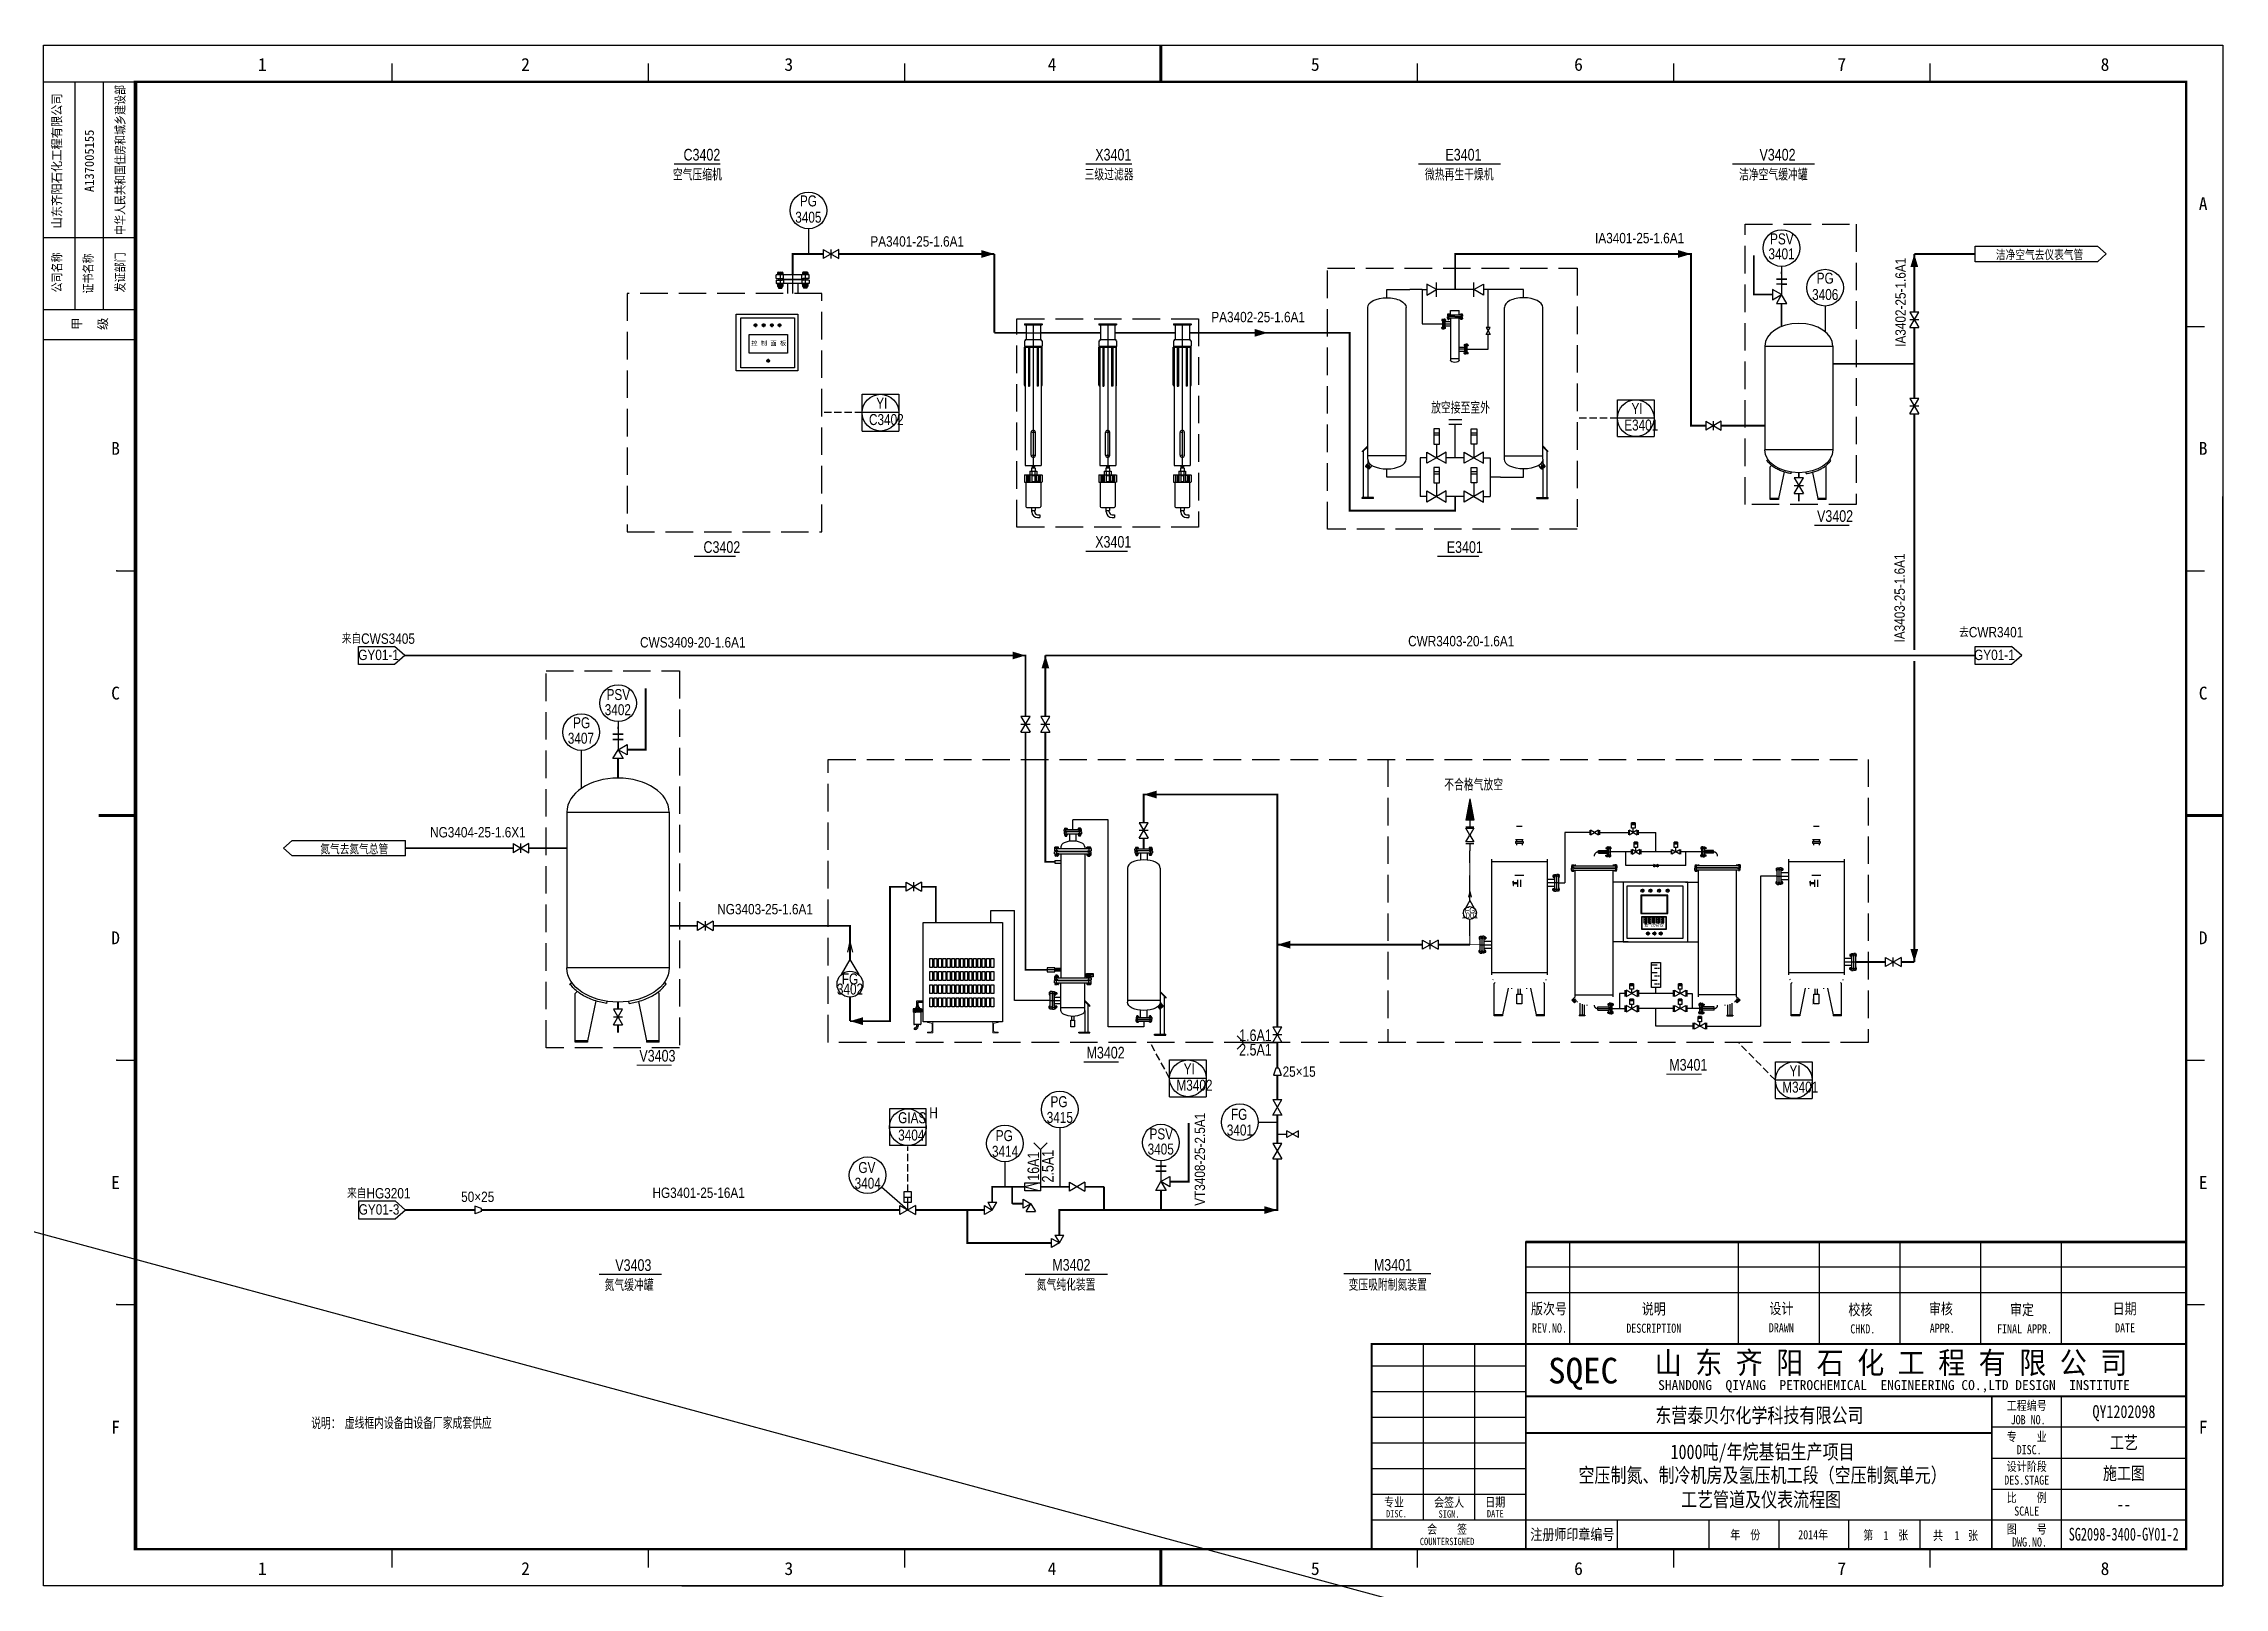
# Model space of a CAD drawing. Header units: millimetres. Extents: x 9671 to 25689, y -17516 to -2951.
# Drawn here: x 24381 to 24976, y -3496 to -3076 of the extents above; entities that cross this region are included whole.
import ezdxf
from ezdxf.enums import TextEntityAlignment as Align

# ---------------------------------------------------------------- set-up
doc = ezdxf.new("R2010")
doc.units = ezdxf.units.MM
for name, pattern in [('CENTER', [50.8, 31.75, -6.35, 6.35, -6.35]), ('DASH', [0.35, 0.25, -0.1]), ('HIDDEN', [0.375, 0.25, -0.125])]:
    doc.linetypes.add(name, pattern=pattern)
for name, color, linetype in [('instrument', 3, 'Continuous'), ('LAYER1', 3, 'CENTER'), ('PUB_TEXT', 7, 'Continuous'), ('sb', 2, 'Continuous'), ('信号线', 6, 'DASH'), ('图框', 4, 'Continuous'), ('均压线', 7, 'BALANCE_LINE')]:
    doc.layers.add(name, color=color, linetype=linetype)
for name, color, linetype, lineweight in [('图层底撬', 8, 'Continuous', 15), ('放空气管', 7, 'o_LINE', 30), ('设备', 4, 'Continuous', 30)]:
    doc.layers.add(name, color=color, linetype=linetype, lineweight=lineweight)
doc.styles.add('QSDI', font='SimSun.ttf', dxfattribs={"width": 0.8})
doc.styles.add('SEI', font='vcadtxt1.shx', dxfattribs={"width": 0.8, "bigfont": 'vcadhz.shx'})
doc.styles.add('XUE 100', font='vcadtxt1.shx', dxfattribs={"width": 0.85, "bigfont": 'vcadhz.shx'})
doc.styles.add('标准绘图汉字', font='VCADTXT1', dxfattribs={"width": 0.8, "bigfont": 'VCADHZ'})
doc.linetypes.add('BALANCE_LINE', pattern='A,12.7,-1.54,["||",Standard,S=1.54,R=0,X=-0.635,Y=-0.635],-1.54', length=15.78)
doc.linetypes.add('o_LINE', pattern='A,0.5,-0.2,["o",Standard,S=0.1,R=0,X=-0.1,Y=-0.05],-0.2', length=0.9)

msp = doc.modelspace()

# ---------------------------------------------------------------- texts
for s, height, p in [('控 制 面 板', 1.196, (24574.05, -3157.82)), ('氮气分析仪', 0.757, (24817.46, -3316.24))]:
    msp.add_text(s, height=height).set_placement(p)
at = {"layer": 'PUB_TEXT', "color": 4, "style": 'SEI', "width": 0.8}
for s, p in [('PG', (24589.63, -3118.43)), ('3405', (24589.61, -3122.87)), ('3401', (24854.87, -3132.86)), ('PSV', (24854.95, -3128.79)), ('3402', (24537.68, -3257.11, -41.05)), ('PSV', (24537.82, -3252.98, -41.05)), ('PG', (24657.93, -3363.96)), ('3415', (24658.15, -3368.24)), ('3401', (24707.24, -3371.69)), ('FG', (24707.02, -3367.41)), ('3414', (24643.23, -3377.49)), ('PG', (24643.01, -3373.21)), ('3405', (24685.65, -3376.88)), ('PSV', (24685.8, -3372.75)), ('GV', (24605.57, -3381.91)), ('3404', (24605.79, -3386.19))]:
    msp.add_text(s, height=3, dxfattribs=at).set_placement(p, align=Align.MIDDLE)
at = {"layer": 'PUB_TEXT', "color": 7, "style": 'SEI', "width": 0.8}
for s, p in [('PG', (24866.77, -3139.49)), ('3406', (24866.77, -3143.94)), ('PG', (24527.8, -3260.68, -41.05)), ('3407', (24527.62, -3264.89, -41.05)), ('3402', (24600.96, -3333.27)), ('FG', (24600.96, -3330.5))]:
    msp.add_text(s, height=3, dxfattribs=at).set_placement(p, align=Align.MIDDLE)
at = {"layer": 'PUB_TEXT', "color": 4, "style": 'SEI', "width": 0.8}
for s, p in [('YI', (24608.1, -3175.06)), ('YI', (24813.96, -3176.55)), ('C3402', (24606.14, -3179.53)), ('E3401', (24811.99, -3181.02)), ('M3402', (24689.94, -3360.97)), ('YI', (24691.91, -3356.51)), ('YI', (24857.03, -3357.03)), ('M3401', (24855.06, -3361.49)), ('GIAS', (24614.09, -3369.84)), ('H', (24622.59, -3368.48)), ('3404', (24614.1, -3374.56))]:
    msp.add_text(s, height=3, dxfattribs=at).set_placement(p)
at = {"layer": '图框', "color": 7, "style": '标准绘图汉字', "width": 0.8}
for s, height, p in [('空气压缩机', 3.178, (24559.35, -3111.12)), ('三级过滤器', 3.178, (24671.57, -3111.12)), ('微热再生干燥机', 3.178, (24767.03, -3111.12)), ('洁净空气缓冲罐', 3.178, (24852.63, -3111.12)), ('1001', 1.589, (24769.92, -3313.2)), ('FG', 1.589, (24769.92, -3311.81)), ('1.6A1', 3.178, (24711.48, -3345.87)), ('2.5A1', 3.178, (24711.48, -3349.8)), ('氮气缓冲罐', 3.178, (24540.75, -3413.81)), ('氮气纯化装置', 3.178, (24659.86, -3413.73)), ('变压吸附制氮装置', 3.178, (24747.52, -3413.73))]:
    msp.add_text(s, height=height, dxfattribs=at).set_placement(p, align=Align.MIDDLE)
msp.add_text('放空接至室外', height=3.178, dxfattribs=at).set_placement((24759.37, -3176.41, 27.37))
for s, p in [('16A1', (24650.93, -3381.54)), ('2.5A1', (24654.87, -3381.54))]:
    msp.add_text(s, height=3.178, rotation=90, dxfattribs=at).set_placement(p, align=Align.MIDDLE)
at = {"layer": '图框', "color": 7, "style": '标准绘图汉字'}
for s, insert, char_height, width, attachment_point in [('C3402', (24555.59, -3104.24), 3.178, 2851.3784, 1), ('X3401', (24667.81, -3104.24), 3.178, 2851.3784, 1), ('E3401', (24763.26, -3104.24), 3.178, 2851.3784, 1), ('V3402', (24848.86, -3104.24), 3.178, 2851.3784, 1), ('V3402', (24864.54, -3202.74), 3.178, 2851.3784, 1), ('X3401', (24667.8, -3209.77), 3.178, 2851.3784, 1), ('C3402', (24561.03, -3211.2), 3.178, 2851.3784, 1), ('E3401', (24763.62, -3211.2), 3.178, 2851.3784, 1), ('不合格气放空', (24778.95, -3275.99, 13.68), 3.178, 627.7918, 3), ('V3403', (24543.56, -3349.86), 3.178, 2851.3784, 1), ('M3402', (24665.43, -3349), 3.178, 2851.3784, 1), ('M3401', (24824.26, -3352.32), 3.178, 2851.3784, 1), ('V3403', (24536.99, -3406.92), 3.178, 2851.3784, 1), ('M3402', (24656.1, -3406.85), 3.178, 2851.3784, 1), ('M3401', (24743.75, -3406.85), 3.178, 2851.3784, 1), ('说明：', (24454.11, -3450.07), 3.178, 2851.3784, 1), ('虚线框内设备由设备厂家成套供应', (24463.26, -3449.99), 3.1784, 5218.5908, 1)]:
    msp.add_mtext(s, dxfattribs=dict(at, insert=insert, char_height=char_height, width=width, attachment_point=attachment_point))
at = {"layer": '放空气管', "linetype": 'ByBlock', "ltscale": 200, "style": 'XUE 100', "width": 0.85}
for s, p in [('25×15', (24718.87, -3357.18)), ('50×25', (24494.98, -3391.3))]:
    msp.add_text(s, height=2.825, dxfattribs=at).set_placement(p)
at = {"layer": '放空气管', "linetype": 'ByBlock', "ltscale": 200, "char_height": 2.8252, "width": 2851.3784, "attachment_point": 1, "style": 'XUE 100'}
for s, insert in [('PA3401-25-1.6A1', (24606.51, -3128.06)), ('IA3401-25-1.6A1', (24804.04, -3127.15)), ('PA3402-25-1.6A1', (24699.44, -3148.67)), ('CWS3409-20-1.6A1', (24543.74, -3237.34)), ('CWR3403-20-1.6A1', (24753.09, -3237.01)), ('NG3404-25-1.6X1', (24486.51, -3289.11)), ('NG3403-25-1.6A1', (24564.78, -3310.07)), ('HG3401-25-16A1', (24547.12, -3387.38))]:
    msp.add_mtext(s, dxfattribs=dict(at, insert=insert))
at = {"layer": '放空气管', "linetype": 'ByBlock', "ltscale": 200, "char_height": 2.8252, "width": 2851.3784, "attachment_point": 1, "rotation": 90, "style": 'XUE 100'}
for s, insert in [('IA3402-25-1.6A1', (24885.89, -3158.21)), ('IA3403-25-1.6A1', (24885.64, -3238.8)), ('VT3408-25-2.5A1', (24694.91, -3392.34, 41.05))]:
    msp.add_mtext(s, dxfattribs=dict(at, insert=insert))
at = {"layer": '放空气管', "linetype": 'ByBlock', "ltscale": 200, "style": 'XUE 100', "width": 0.85}
for tag, p in [('洁净空气去仪表气管', (24925.2, -3133.17)), ('来自CWS3405', (24472.4, -3237.75)), ('去CWR3401', (24912.01, -3235.98)), ('GY01-1', (24472.47, -3242.17)), ('GY01-1', (24912.9, -3242.18)), ('氮气去氮气总管', (24465.84, -3295.15)), ('来自HG3201', (24472.52, -3388.92)), ('GY01-3', (24472.59, -3393.33))]:
    msp.add_attdef(tag, text='', height=2.83, dxfattribs=at).set_placement(p, align=Align.MIDDLE_CENTER)

# ---------------------------------------------------------------- blocks, each defined once
blk = doc.blocks.new('2#图框，横')
for p, q in [((7777.69, 0), (7777.69, 420)), ((7777.69, 420), (8371.69, 420)), ((8371.69, 420), (8371.69, 0)), ((7872.57, 415), (7872.57, 410)), ((7942.44, 415), (7942.44, 410)), ((8012.32, 415), (8012.32, 410)), ((8152.07, 415), (8152.07, 410)), ((8221.94, 415), (8221.94, 410)), ((8291.82, 415), (8291.82, 410)), ((8361.69, 343.33), (8366.69, 343.33)), ((8371.69, 0), (8371.69, 297)), ((7797.69, 276.67), (7802.69, 276.67)), ((8361.69, 276.67), (8366.69, 276.67)), ((7797.69, 143.33), (7802.69, 143.33)), ((8361.69, 143.33), (8366.69, 143.33)), ((7797.69, 76.67), (7802.69, 76.67)), ((8361.69, 76.67), (8366.69, 76.67)), ((7872.57, 10), (7872.57, 5)), ((7942.44, 10), (7942.44, 5)), ((8012.32, 10), (8012.32, 5)), ((8152.07, 10), (8152.07, 5)), ((8221.94, 10), (8221.94, 5)), ((8291.82, 10), (8291.82, 5)), ((8371.69, 0), (7777.69, 0)), ((7951.69, 0), (8371.69, 0))]:
    blk.add_line(p, q)
for points, const_width in [([(8082.19, 410), (8082.19, 420)], 0.8), ([(8082.19, 410), (8082.19, 420)], 0.5), ([(7802.69, 210), (7792.69, 210)], 0.8), ([(7792.69, 210), (7802.69, 210)], 0.5), ([(8361.69, 210), (8371.69, 210)], 0.8), ([(8361.69, 210), (8371.69, 210)], 0.5), ([(8082.19, 10), (8082.19, 0)], 0.8), ([(8082.19, 10), (8082.19, 0)], 0.5)]:
    blk.add_lwpolyline(points, dxfattribs=dict(const_width=const_width))
blk.add_lwpolyline([(7802.69, 10, 1, 1, 0), (7802.69, 410, 0.6, 0.6, 0), (8361.69, 410, 0.6, 0.6, 0), (8361.69, 10, 0.6, 0.6, 0)], format="xyseb", close=True)
for p in [(7797.69, 276.67), (7797.69, 210), (7797.69, 143.33), (7797.69, 76.67)]:
    blk.add_point(p)
at = {"style": 'QSDI'}
for s, p in [('1', (7836.11, 412.98)), ('2', (7907.86, 412.98)), ('3', (7979.61, 412.98)), ('4', (8051.36, 412.98)), ('5', (8123.11, 412.98)), ('6', (8194.86, 412.98)), ('7', (8266.61, 412.98)), ('8', (8338.36, 412.98)), ('A', (8365.11, 375.02)), ('B', (7796.11, 308.32)), ('B', (8365.11, 308.32)), ('C', (7796.11, 241.62)), ('C', (8365.11, 241.62)), ('D', (7796.11, 174.92)), ('D', (8365.11, 174.92)), ('E', (7796.11, 108.22)), ('E', (8365.11, 108.22)), ('F', (7796.11, 41.52)), ('F', (8365.11, 41.52)), ('1', (7836.11, 2.98)), ('2', (7907.86, 2.98)), ('3', (7979.61, 2.98)), ('4', (8051.36, 2.98)), ('5', (8123.11, 2.98)), ('6', (8194.86, 2.98)), ('7', (8266.61, 2.98)), ('8', (8338.36, 2.98))]:
    blk.add_text(s, height=3.5, dxfattribs=at).set_placement(p)
blk = doc.blocks.new('1#图框 附件栏')
for p, q in [((1378.65, 584.25), (1403.65, 584.25)), ((1387.17, 584), (1387.17, 522.12)), ((1394.92, 584), (1394.92, 522.12)), ((1403.65, 541.68), (1378.65, 541.68)), ((1403.65, 522.12), (1378.65, 522.12)), ((1378.65, 514), (1403.65, 514))]:
    blk.add_line(p, q)
blk.add_point((1403.65, 522.12))
at = {"style": 'QSDI'}
for tag, width, p in [('中华人民共和国住房和城乡建设部', 0.8, (1399.49, 562.92)), ('山东齐阳石化工程有限公司', 0.9, (1382.24, 562.69)), ('公司名称', 0.8, (1382.24, 532.28)), ('证书名称', 0.8, (1390.78, 531.97)), ('发证部门', 0.8, (1399.49, 532.28))]:
    blk.add_attdef(tag, text='', height=2.5, rotation=90, dxfattribs=dict(at, width=width)).set_placement(p, align=Align.MIDDLE_CENTER)
for tag, p in [('A237005152', (1391.09, 562.69)), ('乙', (1387.68, 518.28)), ('级', (1394.76, 518.28))]:
    blk.add_attdef(tag, text='', height=2.5, rotation=90, dxfattribs=at).set_placement(p, align=Align.MIDDLE_CENTER)
blk = doc.blocks.new('1#图签 分单元')
at = {"linetype": 'Continuous'}
blk.add_line((1975.77, -263.93), (2155.77, -263.93), dxfattribs=at)
for p, q in [((1987.77, -291.93), (1987.77, -264.26)), ((2033.77, -291.93), (2033.77, -264.26)), ((2055.77, -291.93), (2055.77, -264.26)), ((2077.77, -291.93), (2077.77, -264.26)), ((2099.77, -291.93), (2099.77, -264.26)), ((2121.77, -291.73), (2121.77, -264.26)), ((2155.77, -263.93), (2155.77, -347.93)), ((1975.77, -270.93), (2155.77, -270.93)), ((1975.77, -277.93), (2155.77, -277.93)), ((1947.77, -291.99), (1947.77, -339.93)), ((1961.77, -291.99), (1961.77, -339.93)), ((1933.77, -297.93), (1975.77, -297.93)), ((1933.77, -304.93), (1975.77, -304.93)), ((2121.81, -347.93), (2121.81, -306.23)), ((1933.77, -311.93), (1975.77, -311.93)), ((2102.77, -314.6), (2155.77, -314.6)), ((1933.77, -318.93), (1975.77, -318.93)), ((1933.77, -325.93), (1975.77, -325.93)), ((2102.77, -323.1), (2155.85, -323.1)), ((2102.77, -331.53), (2155.77, -331.53)), ((1933.77, -332.93), (1975.77, -332.93)), ((1933.77, -339.93), (2155.77, -339.93)), ((2000.77, -347.93), (2000.77, -339.93)), ((2025.77, -347.93), (2025.77, -339.93)), ((2044.77, -339.93), (2044.77, -347.93)), ((2063.77, -347.93), (2063.77, -339.93)), ((2083.27, -347.93), (2083.27, -339.93)), ((1933.77, -347.93), (2155.77, -347.93))]:
    blk.add_line(p, q)
at = {"linetype": 'Continuous', "const_width": 0.5}
for points in [[(2155.77, -264.26), (1975.77, -264.26), (1975.77, -291.99)], [(1975.77, -291.99), (1933.77, -291.99), (1933.77, -347.93)], [(2155.77, -291.99), (1975.77, -291.99), (1975.77, -347.93)], [(1975.77, -306.23), (2155.77, -306.23)], [(2102.77, -347.93), (2102.77, -306.03)], [(1975.77, -316.23), (2102.77, -316.23)]]:
    blk.add_lwpolyline(points, dxfattribs=at)
at = {"style": 'QSDI', "width": 0.8}
for s, height, p in [('版次号', 3, (1982.07, -283.85)), ('说明', 3, (2010.64, -283.93)), ('设计', 3, (2045.41, -283.81)), ('校核', 3, (2066.96, -284.11)), ('审核', 3, (2088.89, -283.87)), ('审定', 3, (2111.02, -284.11)), ('日期', 3, (2138.99, -283.84)), ('工程编号', 2.5, (2112.29, -310.01)), ('JOB NO.', 2.5, (2112.68, -313.87)), ('专    业', 2.5, (2112.29, -318.47)), ('DISC.', 2.5, (2112.95, -322.05)), ('设计阶段', 2.5, (2112.29, -326.58)), ('DES.STAGE', 2.5, (2112.29, -330.33)), ('比    例', 2.5, (2112.29, -335.09)), ('专业', 2.5, (1939.85, -336.31)), ('会签人', 2.5, (1954.84, -336.38)), ('日期', 2.5, (1967.44, -336.31)), ('SCALE', 2.5, (2112.29, -338.78)), ('会    签', 2.5, (1954.31, -343.71)), ('年  份', 2.5, (2035.59, -345.21)), ('第     张', 2.5, (2073.87, -345.3)), ('共     张', 2.5, (2092.88, -345.43)), ('图    号', 2.5, (2112.29, -343.66)), ('DWG.NO.', 2.5, (2113.05, -347.21))]:
    blk.add_text(s, height=height, dxfattribs=at).set_placement(p, align=Align.CENTER)
at = {"linetype": 'Continuous', "style": 'QSDI', "width": 0.8}
for s, height, p in [('REV.NO.', 2.5, (1982.22, -288.89)), ('DESCRIPTION', 2.5, (2010.64, -288.93)), ('DRAWN', 2.5, (2045.41, -288.81)), ('CHKD.', 2.5, (2067.61, -289.11)), ('APPR.', 2.5, (2089.27, -288.93)), ('FINAL APPR.', 2.5, (2111.7, -289.11)), ('DATE', 2.5, (2139.11, -288.84)), ('DISC.', 2, (1940.51, -339.24)), ('SIGN.', 2, (1954.84, -339.31)), ('DATE', 2, (1967.44, -339.24)), ('COUNTERSIGNED', 2, (1954.31, -346.81))]:
    blk.add_text(s, height=height, dxfattribs=at).set_placement(p, align=Align.CENTER)
at = {"style": 'QSDI'}
blk.add_text('SQEC', height=7, dxfattribs=at).set_placement((1991.38, -299.24), align=Align.MIDDLE_CENTER)
at = {"style": 'QSDI', "width": 0.9}
blk.add_text('山 东 齐 阳 石 化 工 程 有 限 公 司', height=6, dxfattribs=at).set_placement((2010.9, -300.09))
at = {"style": 'QSDI'}
blk.add_text('SHANDONG  QIYANG  PETROCHEMICAL  ENGINEERING CO.,LTD DESIGN  INSTITUTE', height=2.7, dxfattribs=at).set_placement((2011.83, -304.53))
at = {"style": 'QSDI', "width": 0.8}
blk.add_text('注册师印章编号', height=3, dxfattribs=at).set_placement((1988.45, -343.83), align=Align.MIDDLE)
for tag, height, p in [('建设单位名称', 4, (2039.43, -311.43)), ('1', 3.5, (2138.79, -310.42)), ('项目或装置名称', 4, (2040.3, -321.37)), ('2', 3.5, (2138.79, -318.85)), ('单元名称', 4, (2040.3, -327.75)), ('3', 3.5, (2138.79, -327.21)), ('XXX图', 4, (2039.89, -334.37)), ('4', 3.5, (2138.79, -335.63)), ('2011年', 2.5, (2054.08, -343.96)), ('1', 2.5, (2073.9, -344.2)), ('1', 2.5, (2093.27, -344.2)), ('6', 3.5, (2138.79, -343.93))]:
    blk.add_attdef(tag, text='', height=height, dxfattribs=at).set_placement(p, align=Align.MIDDLE_CENTER)

# ---------------------------------------------------------------- hatches: boundary and pattern name
for points in [[(24742.06, -3187.97), (24742.06, -3187.8), (24742.2, -3187.89)], [(24789.79, -3187.97), (24789.79, -3187.8), (24789.64, -3187.89)]]:
    msp.add_hatch(color=0).paths.add_polyline_path(points)
h = msp.add_hatch(color=256)
h.paths.add_polyline_path([(24769.92, -3281.4), (24771.01, -3287.2), (24769.92, -3287.2)])
h.paths.add_polyline_path([(24769.92, -3281.4), (24769.92, -3287.2), (24768.84, -3287.2)])
h = msp.add_hatch(color=0)
h.paths.add_polyline_path([(24679.61, -3341.52), (24679.61, -3341.48), (24681.06, -3341.48), (24681.06, -3341.52)])
h.paths.add_polyline_path([(24682.51, -3341.48), (24682.51, -3341.52), (24681.06, -3341.52), (24681.06, -3341.48)])

# ---------------------------------------------------------------- linework, layer by layer
for p, q in [((24581.19, -3137.93), (24581.19, -3138.61)), ((24581.36, -3137.86), (24582.51, -3137.86)), ((24581.56, -3137.93), (24581.56, -3138.61)), ((24582.31, -3137.93), (24582.31, -3138.61)), ((24582.69, -3137.93), (24582.69, -3138.61)), ((24587.98, -3137.93), (24587.98, -3138.61)), ((24589.31, -3137.86), (24588.16, -3137.86)), ((24588.36, -3137.93), (24588.36, -3138.61)), ((24589.11, -3137.93), (24589.11, -3138.61)), ((24589.48, -3137.93), (24589.48, -3138.61)), ((24589.81, -3138.61), (24580.86, -3138.61)), ((24580.86, -3139.58), (24580.86, -3138.61)), ((24580.86, -3139.58), (24582.47, -3139.58)), ((24580.86, -3140.01), (24582.47, -3140.01)), ((24580.86, -3140.01), (24580.86, -3140.98)), ((24589.81, -3140.98), (24580.86, -3140.98)), ((24581.1, -3141.1), (24581.1, -3140.98)), ((24581.1, -3141.1), (24582.77, -3141.1)), ((24581.19, -3141.1), (24581.19, -3141.78)), ((24581.36, -3141.85), (24582.51, -3141.85)), ((24581.47, -3139.58), (24581.47, -3140.01)), ((24581.47, -3141.85), (24581.47, -3142.23)), ((24581.47, -3142.23), (24581.51, -3142.26)), ((24581.47, -3142.23), (24582.4, -3142.23)), ((24581.51, -3142.26), (24582.37, -3142.26)), ((24581.56, -3141.1), (24581.56, -3141.78)), ((24582.31, -3141.1), (24582.31, -3141.78)), ((24582.4, -3142.23), (24582.37, -3142.26)), ((24582.4, -3139.58), (24582.4, -3140.01)), ((24582.4, -3141.85), (24582.4, -3142.23)), ((24582.69, -3141.1), (24582.69, -3141.78)), ((24582.76, -3139.72), (24587.91, -3139.72)), ((24582.76, -3139.72), (24582.76, -3139.87)), ((24582.76, -3139.87), (24587.91, -3139.87)), ((24582.77, -3141.1), (24582.77, -3140.98)), ((24582.82, -3139.58), (24582.82, -3138.61)), ((24582.82, -3140.01), (24582.82, -3140.98)), ((24583.94, -3140.98), (24583.94, -3143.63)), ((24586.72, -3140.98), (24586.72, -3143.63)), ((24587.85, -3139.58), (24587.85, -3138.61)), ((24587.85, -3140.01), (24587.85, -3140.98)), ((24587.89, -3141.1), (24587.89, -3140.98)), ((24589.57, -3141.1), (24587.89, -3141.1)), ((24587.91, -3139.72), (24587.91, -3139.87)), ((24587.98, -3141.1), (24587.98, -3141.78)), ((24589.31, -3141.85), (24588.15, -3141.85)), ((24589.81, -3139.58), (24588.2, -3139.58)), ((24589.81, -3140.01), (24588.2, -3140.01)), ((24588.27, -3139.58), (24588.27, -3140.01)), ((24588.27, -3141.85), (24588.27, -3142.23)), ((24588.27, -3142.23), (24588.3, -3142.26)), ((24589.19, -3142.23), (24588.27, -3142.23)), ((24589.16, -3142.26), (24588.3, -3142.26)), ((24588.36, -3141.1), (24588.36, -3141.78)), ((24589.11, -3141.1), (24589.11, -3141.78)), ((24589.19, -3142.23), (24589.16, -3142.26)), ((24589.19, -3139.58), (24589.19, -3140.01)), ((24589.19, -3141.85), (24589.19, -3142.23)), ((24589.48, -3141.1), (24589.48, -3141.78)), ((24589.57, -3141.1), (24589.57, -3140.98)), ((24589.81, -3139.58), (24589.81, -3138.61)), ((24589.81, -3140.01), (24589.81, -3140.98)), ((24747.3, -3144.84, 27.37), (24747.3, -3142.62, 27.37)), ((24747.3, -3142.62, 27.37), (24753.58, -3142.62, 27.37)), ((24756.94, -3142.62, 27.37), (24756.94, -3151.97, 27.37)), ((24774.89, -3152.91, 27.37), (24774.89, -3142.62, 27.37)), ((24784.55, -3142.62, 27.37), (24778.26, -3142.62, 27.37)), ((24784.55, -3144.84, 27.37), (24784.55, -3142.62, 27.37)), ((24648.52, -3151.98), (24648.52, -3152.2)), ((24648.52, -3151.98), (24653.33, -3151.98)), ((24648.52, -3152.2), (24653.33, -3152.2)), ((24648.74, -3156.22), (24653.11, -3156.22)), ((24648.74, -3156.22), (24648.74, -3156.54)), ((24648.96, -3152.2), (24648.96, -3156.22)), ((24652.89, -3152.2), (24652.89, -3156.22)), ((24653.11, -3156.22), (24653.11, -3156.54)), ((24653.33, -3151.98), (24653.33, -3152.2)), ((24668.79, -3151.98), (24668.79, -3152.2)), ((24668.79, -3151.98), (24673.61, -3151.98)), ((24668.79, -3152.2), (24673.61, -3152.2)), ((24669.02, -3156.22), (24673.39, -3156.22)), ((24669.02, -3156.22), (24669.02, -3156.54)), ((24669.24, -3152.2), (24669.24, -3156.22)), ((24673.17, -3152.2), (24673.17, -3156.22)), ((24673.39, -3156.22), (24673.39, -3156.54)), ((24673.61, -3151.98), (24673.61, -3152.2)), ((24689.12, -3151.98), (24689.12, -3152.2)), ((24689.12, -3151.98), (24693.93, -3151.98)), ((24689.12, -3152.2), (24693.93, -3152.2)), ((24689.34, -3156.22), (24693.71, -3156.22)), ((24689.34, -3156.22), (24689.34, -3156.54)), ((24689.56, -3152.2), (24689.56, -3156.22)), ((24693.49, -3152.2), (24693.49, -3156.22)), ((24693.71, -3156.22), (24693.71, -3156.54)), ((24693.93, -3151.98), (24693.93, -3152.2)), ((24756.94, -3151.97, 27.37), (24762.52, -3151.97, 27.37)), ((24774.89, -3158.83, 27.37), (24774.89, -3154.82, 27.37)), ((24648.52, -3156.54), (24648.52, -3158.03)), ((24648.52, -3156.54), (24648.74, -3156.54)), ((24648.52, -3158.03), (24648.74, -3158.26)), ((24648.52, -3158.03), (24653.33, -3158.03)), ((24648.74, -3158.26), (24648.74, -3190.52)), ((24648.74, -3158.26), (24653.11, -3158.26)), ((24653.33, -3156.54), (24653.11, -3156.54)), ((24653.33, -3158.03), (24653.11, -3158.26)), ((24653.11, -3158.26), (24653.11, -3190.52)), ((24653.33, -3156.54), (24653.33, -3158.03)), ((24668.79, -3156.54), (24668.79, -3158.03)), ((24668.79, -3156.54), (24669.02, -3156.54)), ((24668.79, -3158.03), (24669.02, -3158.26)), ((24668.79, -3158.03), (24673.61, -3158.03)), ((24669.02, -3158.26), (24669.02, -3190.52)), ((24669.02, -3158.26), (24673.39, -3158.26)), ((24673.61, -3156.54), (24673.39, -3156.54)), ((24673.61, -3158.03), (24673.39, -3158.26)), ((24673.39, -3158.26), (24673.39, -3190.52)), ((24673.61, -3156.54), (24673.61, -3158.03)), ((24689.12, -3156.54), (24689.12, -3158.03)), ((24689.12, -3156.54), (24689.34, -3156.54)), ((24689.12, -3158.03), (24689.34, -3158.26)), ((24689.12, -3158.03), (24693.93, -3158.03)), ((24689.34, -3158.26), (24689.34, -3190.52)), ((24689.34, -3158.26), (24693.71, -3158.26)), ((24693.93, -3156.54), (24693.71, -3156.54)), ((24693.93, -3158.03), (24693.71, -3158.26)), ((24693.71, -3158.26), (24693.71, -3190.52)), ((24693.93, -3156.54), (24693.93, -3158.03)), ((24769.17, -3158.83, 27.37), (24774.89, -3158.83, 27.37)), ((24648.74, -3190.52), (24653.11, -3190.52)), ((24669.02, -3190.52), (24673.39, -3190.52)), ((24689.34, -3190.52), (24693.71, -3190.52)), ((24747.3, -3193.71, 27.37), (24747.3, -3191.49, 27.37)), ((24784.55, -3193.71, 27.37), (24784.55, -3191.49, 27.37)), ((24852.15, -3190.57), (24851.76, -3190.96)), ((24851.76, -3199.81), (24851.76, -3190.96)), ((24866.79, -3190.74), (24867.02, -3190.97)), ((24867.02, -3199.82), (24867.02, -3190.97)), ((24753.58, -3193.71, 27.37), (24747.3, -3193.71, 27.37)), ((24778.26, -3193.71, 27.37), (24784.55, -3193.71, 27.37)), ((24855.54, -3192.32), (24854.04, -3199.56)), ((24863.26, -3192.42), (24864.75, -3199.57)), ((24854.04, -3199.56), (24851.76, -3199.56)), ((24854.04, -3199.81), (24851.76, -3199.81)), ((24854.04, -3199.56), (24854.04, -3199.81)), ((24867.02, -3199.57), (24864.75, -3199.57)), ((24864.75, -3199.57), (24864.75, -3199.82)), ((24867.02, -3199.82), (24864.75, -3199.82)), ((24769.92, -3281.4), (24768.84, -3287.2)), ((24769.92, -3281.4), (24771.01, -3287.2)), ((24659.3, -3289.78), (24664.06, -3289.78)), ((24659.3, -3290.27), (24659.3, -3289.78)), ((24659.3, -3290.27), (24660.08, -3290.27)), ((24659.3, -3290.42), (24660.08, -3290.42)), ((24659.3, -3290.42), (24659.3, -3290.91)), ((24659.3, -3290.91), (24664.06, -3290.91)), ((24659.41, -3290.97), (24659.41, -3290.91)), ((24659.41, -3290.97), (24660.22, -3290.97)), ((24659.46, -3289.47), (24659.46, -3289.78)), ((24659.46, -3290.97), (24659.46, -3291.28)), ((24659.54, -3289.44), (24660.09, -3289.44)), ((24659.54, -3291.32), (24660.1, -3291.32)), ((24659.6, -3290.42), (24659.6, -3290.27)), ((24659.6, -3291.56), (24659.6, -3291.32)), ((24659.6, -3291.56), (24659.61, -3291.57)), ((24659.6, -3291.56), (24660.04, -3291.56)), ((24659.61, -3291.57), (24660.03, -3291.57)), ((24659.64, -3289.47), (24659.64, -3289.78)), ((24659.64, -3290.97), (24659.64, -3291.28)), ((24660, -3289.47), (24660, -3289.78)), ((24660, -3290.97), (24660, -3291.28)), ((24660.04, -3291.56), (24660.03, -3291.57)), ((24660.04, -3290.42), (24660.04, -3290.27)), ((24660.04, -3291.56), (24660.04, -3291.32)), ((24660.18, -3289.47), (24660.18, -3289.78)), ((24660.18, -3290.97), (24660.18, -3291.28)), ((24663.16, -3290.32), (24660.19, -3290.32)), ((24660.19, -3290.38), (24660.19, -3290.32)), ((24663.16, -3290.38), (24660.19, -3290.38)), ((24660.22, -3290.97), (24660.22, -3290.91)), ((24660.83, -3290.91), (24660.83, -3292.97)), ((24662.52, -3290.91), (24662.52, -3292.97)), ((24663.13, -3290.97), (24663.13, -3290.91)), ((24663.94, -3290.97), (24663.13, -3290.97)), ((24769.92, -3287.2), (24768.84, -3287.2)), ((24768.84, -3289.05), (24771, -3289.05)), ((24769.92, -3291.3), (24768.84, -3289.43)), ((24768.84, -3289.43), (24771, -3289.43)), ((24771.01, -3287.2), (24769.92, -3287.2)), ((24769.92, -3287.2), (24769.92, -3289.05)), ((24771, -3289.43), (24769.92, -3291.3)), ((24782.39, -3292.53), (24784.41, -3292.53)), ((24782.64, -3288.85), (24784.16, -3288.85)), ((24782.64, -3292.53), (24782.64, -3293.03)), ((24783.06, -3292.53), (24783.74, -3292.53)), ((24784.16, -3292.53), (24784.16, -3293.03)), ((24802.63, -3290.58), (24795.76, -3290.58)), ((24795.76, -3290.58), (24795.76, -3304.32)), ((24802.63, -3289.95), (24802.63, -3291.2)), ((24803.93, -3290.58), (24802.84, -3289.95)), ((24802.84, -3289.95), (24802.84, -3291.2)), ((24802.84, -3291.2), (24803.93, -3290.58)), ((24805.22, -3289.95), (24805.22, -3291.2)), ((24805.22, -3290.58), (24813.16, -3290.58)), ((24813.16, -3289.95), (24813.16, -3291.2)), ((24813.38, -3289.95), (24813.38, -3291.2)), ((24814.46, -3290.58), (24813.38, -3289.95)), ((24813.38, -3291.2), (24814.46, -3290.58)), ((24814.93, -3287.97), (24814, -3287.97)), ((24814.93, -3288.34), (24814, -3288.34)), ((24814.93, -3288.5), (24814, -3288.5)), ((24814.46, -3290.58), (24814.46, -3289.43)), ((24815.76, -3289.95), (24815.76, -3291.2)), ((24815.76, -3290.58), (24820.62, -3290.58)), ((24820.62, -3295.86), (24820.62, -3290.58)), ((24863.35, -3292.53), (24865.37, -3292.53)), ((24863.6, -3288.85), (24865.12, -3288.85)), ((24863.6, -3292.53), (24863.6, -3293.03)), ((24864.02, -3292.53), (24864.7, -3292.53)), ((24865.12, -3292.53), (24865.12, -3293.03)), ((24658.42, -3296.36), (24658.42, -3330.24)), ((24768.84, -3293.55), (24771, -3293.55)), ((24769.92, -3293.55), (24769.92, -3295.59)), ((24769.92, -3298.88), (24769.92, -3295.59)), ((24775.81, -3297.84), (24775.81, -3329.39)), ((24775.81, -3298.47), (24790.99, -3298.47)), ((24782.39, -3293.03), (24784.41, -3293.03)), ((24782.39, -3293.03), (24782.39, -3293.54)), ((24782.39, -3293.54), (24784.41, -3293.54)), ((24782.64, -3293.54), (24782.64, -3294.06)), ((24784.16, -3293.54), (24784.16, -3294.06)), ((24784.41, -3293.03), (24784.41, -3293.54)), ((24790.99, -3297.84), (24790.99, -3329.39)), ((24804.95, -3296.24), (24804.95, -3295.48)), ((24804.95, -3295.48), (24807.4, -3295.48)), ((24804.95, -3296.24), (24807.4, -3296.24)), ((24806.97, -3294.74), (24806.98, -3294.73)), ((24806.97, -3294.74), (24806.97, -3294.98)), ((24806.97, -3294.98), (24806.98, -3294.99)), ((24806.97, -3296.75), (24806.98, -3296.74)), ((24806.97, -3296.99), (24806.97, -3296.75)), ((24806.97, -3296.99), (24806.98, -3297)), ((24806.98, -3294.73), (24806.98, -3294.99)), ((24806.98, -3294.73), (24807.16, -3294.73)), ((24806.98, -3294.99), (24807.16, -3294.99)), ((24806.98, -3297), (24806.98, -3296.74)), ((24806.98, -3296.74), (24807.16, -3296.74)), ((24806.98, -3297), (24807.16, -3297)), ((24807.16, -3294.69), (24807.16, -3295.03)), ((24807.16, -3297.04), (24807.16, -3296.69)), ((24807.18, -3294.63), (24807.36, -3294.63)), ((24807.18, -3294.75), (24807.36, -3294.75)), ((24807.18, -3294.97), (24807.36, -3294.97)), ((24807.18, -3295.08), (24807.36, -3295.08)), ((24807.18, -3296.64), (24807.36, -3296.64)), ((24807.18, -3296.75), (24807.36, -3296.75)), ((24807.18, -3296.98), (24807.36, -3296.98)), ((24807.18, -3297.09), (24807.36, -3297.09)), ((24807.36, -3294.6), (24807.36, -3295.12)), ((24807.36, -3294.6), (24807.4, -3294.6)), ((24807.36, -3295.12), (24807.4, -3295.12)), ((24807.36, -3297.13), (24807.36, -3296.61)), ((24807.36, -3296.61), (24807.4, -3296.61)), ((24807.36, -3297.13), (24807.4, -3297.13)), ((24807.4, -3294.51), (24807.4, -3297.22)), ((24807.71, -3294.51), (24807.4, -3294.51)), ((24807.71, -3297.22), (24807.4, -3297.22)), ((24807.71, -3294.51), (24807.71, -3295.04)), ((24807.71, -3294.73), (24807.87, -3294.73)), ((24807.71, -3294.99), (24807.87, -3294.99)), ((24807.71, -3297.22), (24807.71, -3296.69)), ((24807.71, -3296.74), (24807.87, -3296.74)), ((24807.71, -3297), (24807.87, -3297)), ((24807.77, -3296.62), (24807.77, -3295.1)), ((24807.81, -3295.1), (24807.77, -3295.1)), ((24807.81, -3296.62), (24807.77, -3296.62)), ((24807.81, -3296.62), (24807.81, -3295.1)), ((24807.87, -3294.51), (24807.87, -3295.04)), ((24807.87, -3294.51), (24808.17, -3294.51)), ((24807.87, -3297.22), (24807.87, -3296.69)), ((24807.87, -3297.22), (24808.17, -3297.22)), ((24808.17, -3294.51), (24808.17, -3297.22)), ((24808.36, -3294.63), (24808.17, -3294.63)), ((24808.36, -3294.75), (24808.17, -3294.75)), ((24808.36, -3294.97), (24808.17, -3294.97)), ((24808.36, -3295.08), (24808.17, -3295.08)), ((24813.89, -3295.86), (24808.17, -3295.86)), ((24808.36, -3296.64), (24808.17, -3296.64)), ((24808.36, -3296.75), (24808.17, -3296.75)), ((24808.36, -3296.98), (24808.17, -3296.98)), ((24808.36, -3297.09), (24808.17, -3297.09)), ((24808.38, -3294.69), (24808.38, -3295.03)), ((24808.38, -3297.04), (24808.38, -3296.69)), ((24812.44, -3299.61), (24812.44, -3295.86)), ((24813.89, -3295.24), (24813.89, -3296.49)), ((24815.19, -3295.86), (24814.11, -3295.24)), ((24814.11, -3295.24), (24814.11, -3296.49)), ((24814.11, -3296.49), (24815.19, -3295.86)), ((24815.65, -3293.26), (24814.73, -3293.26)), ((24815.65, -3293.62), (24814.73, -3293.62)), ((24815.65, -3293.78), (24814.73, -3293.78)), ((24815.19, -3295.86), (24815.19, -3294.72)), ((24816.49, -3295.24), (24816.49, -3296.49)), ((24824.76, -3295.86), (24816.49, -3295.86)), ((24824.76, -3295.24), (24824.76, -3296.49)), ((24826.52, -3293.26), (24825.6, -3293.26)), ((24826.52, -3293.62), (24825.6, -3293.62)), ((24826.52, -3293.78), (24825.6, -3293.78)), ((24826.06, -3295.86), (24826.06, -3294.72)), ((24826.06, -3295.86), (24827.14, -3295.24)), ((24827.14, -3296.49), (24826.06, -3295.86)), ((24827.14, -3295.24), (24827.14, -3296.49)), ((24827.36, -3295.24), (24827.36, -3296.49)), ((24833.08, -3295.86), (24827.36, -3295.86)), ((24828.81, -3299.61), (24828.81, -3295.86)), ((24832.87, -3294.69), (24832.87, -3295.03)), ((24832.87, -3297.04), (24832.87, -3296.69)), ((24832.89, -3294.63), (24833.08, -3294.63)), ((24832.89, -3294.75), (24833.08, -3294.75)), ((24832.89, -3294.97), (24833.08, -3294.97)), ((24832.89, -3295.08), (24833.08, -3295.08)), ((24832.89, -3296.64), (24833.08, -3296.64)), ((24832.89, -3296.75), (24833.08, -3296.75)), ((24832.89, -3296.98), (24833.08, -3296.98)), ((24832.89, -3297.09), (24833.08, -3297.09)), ((24833.08, -3294.51), (24833.08, -3297.22)), ((24833.38, -3294.51), (24833.08, -3294.51)), ((24833.38, -3297.22), (24833.08, -3297.22)), ((24833.38, -3294.51), (24833.38, -3295.04)), ((24833.54, -3294.73), (24833.38, -3294.73)), ((24833.54, -3294.99), (24833.38, -3294.99)), ((24833.38, -3297.22), (24833.38, -3296.69)), ((24833.54, -3296.74), (24833.38, -3296.74)), ((24833.54, -3297), (24833.38, -3297)), ((24833.44, -3296.62), (24833.44, -3295.1)), ((24833.44, -3295.1), (24833.48, -3295.1)), ((24833.44, -3296.62), (24833.48, -3296.62)), ((24833.48, -3296.62), (24833.48, -3295.1)), ((24833.54, -3294.51), (24833.54, -3295.04)), ((24833.54, -3294.51), (24833.85, -3294.51)), ((24833.54, -3297.22), (24833.54, -3296.69)), ((24833.54, -3297.22), (24833.85, -3297.22)), ((24833.85, -3294.51), (24833.85, -3297.22)), ((24833.89, -3294.6), (24833.85, -3294.6)), ((24833.89, -3295.12), (24833.85, -3295.12)), ((24836.3, -3295.48), (24833.85, -3295.48)), ((24836.3, -3296.24), (24833.85, -3296.24)), ((24833.89, -3296.61), (24833.85, -3296.61)), ((24833.89, -3297.13), (24833.85, -3297.13)), ((24833.89, -3294.6), (24833.89, -3295.12)), ((24834.07, -3294.63), (24833.89, -3294.63)), ((24834.07, -3294.75), (24833.89, -3294.75)), ((24834.07, -3294.97), (24833.89, -3294.97)), ((24834.07, -3295.08), (24833.89, -3295.08)), ((24833.89, -3297.13), (24833.89, -3296.61)), ((24834.07, -3296.64), (24833.89, -3296.64)), ((24834.07, -3296.75), (24833.89, -3296.75)), ((24834.07, -3296.98), (24833.89, -3296.98)), ((24834.07, -3297.09), (24833.89, -3297.09)), ((24834.09, -3294.69), (24834.09, -3295.03)), ((24834.27, -3294.73), (24834.09, -3294.73)), ((24834.27, -3294.99), (24834.09, -3294.99)), ((24834.09, -3297.04), (24834.09, -3296.69)), ((24834.27, -3296.74), (24834.09, -3296.74)), ((24834.27, -3297), (24834.09, -3297)), ((24834.27, -3294.73), (24834.27, -3294.99)), ((24834.28, -3294.74), (24834.27, -3294.73)), ((24834.28, -3294.98), (24834.27, -3294.99)), ((24834.27, -3297), (24834.27, -3296.74)), ((24834.28, -3296.75), (24834.27, -3296.74)), ((24834.28, -3296.99), (24834.27, -3297)), ((24834.28, -3294.74), (24834.28, -3294.98)), ((24834.28, -3296.99), (24834.28, -3296.75)), ((24836.3, -3296.24), (24836.3, -3295.48)), ((24856.77, -3297.84), (24856.77, -3329.39)), ((24856.77, -3298.47), (24871.94, -3298.47)), ((24863.35, -3293.03), (24865.37, -3293.03)), ((24863.35, -3293.03), (24863.35, -3293.54)), ((24863.35, -3293.54), (24865.37, -3293.54)), ((24863.6, -3293.54), (24863.6, -3294.06)), ((24865.12, -3293.54), (24865.12, -3294.06)), ((24865.37, -3293.03), (24865.37, -3293.54)), ((24871.94, -3297.84), (24871.94, -3329.39)), ((24781.71, -3303.81), (24781.81, -3303.81)), ((24781.71, -3304.43), (24781.71, -3303.81)), ((24781.71, -3304.43), (24781.71, -3305.05)), ((24781.81, -3305.05), (24781.81, -3303.81)), ((24782.97, -3304.33), (24781.81, -3304.33)), ((24782.97, -3304.54), (24781.81, -3304.54)), ((24782.97, -3305.41), (24782.97, -3303.45)), ((24783.83, -3305.41), (24783.83, -3303.45)), ((24793.01, -3303.36), (24790.99, -3303.36)), ((24792.54, -3302.28), (24792.51, -3302.31)), ((24792.51, -3302.31), (24792.51, -3302.66)), ((24792.51, -3302.66), (24792.54, -3302.68)), ((24792.54, -3302.28), (24792.54, -3302.68)), ((24792.66, -3302.28), (24792.54, -3302.28)), ((24792.66, -3302.68), (24792.54, -3302.68)), ((24792.66, -3302.25), (24792.66, -3302.72)), ((24792.7, -3302.16), (24792.96, -3302.16)), ((24792.7, -3302.34), (24792.96, -3302.34)), ((24792.7, -3302.63), (24792.96, -3302.63)), ((24792.7, -3302.81), (24792.96, -3302.81)), ((24792.96, -3302.11), (24792.96, -3302.86)), ((24792.96, -3302.11), (24793.01, -3302.11)), ((24792.96, -3302.86), (24793.01, -3302.86)), ((24793.01, -3302.04), (24793.01, -3306.59)), ((24793.01, -3302.04), (24793.46, -3302.04)), ((24793.46, -3302.04), (24793.46, -3302.68)), ((24793.61, -3302.28), (24793.46, -3302.28)), ((24793.46, -3302.68), (24793.46, -3302.71)), ((24793.61, -3302.68), (24793.46, -3302.68)), ((24793.46, -3302.71), (24793.52, -3302.77)), ((24793.52, -3302.77), (24793.52, -3305.86)), ((24793.55, -3302.77), (24793.52, -3302.77)), ((24793.61, -3302.71), (24793.55, -3302.77)), ((24793.55, -3302.77), (24793.55, -3305.86)), ((24793.61, -3302.04), (24793.61, -3302.68)), ((24794.06, -3302.04), (24793.61, -3302.04)), ((24793.61, -3302.68), (24793.61, -3302.71)), ((24794.06, -3302.04), (24794.06, -3306.59)), ((24794.32, -3302.16), (24794.06, -3302.16)), ((24794.32, -3302.34), (24794.06, -3302.34)), ((24794.32, -3302.63), (24794.06, -3302.63)), ((24794.32, -3302.81), (24794.06, -3302.81)), ((24794.06, -3304.32), (24795.76, -3304.32)), ((24797.63, -3299.63), (24809.97, -3299.63)), ((24797.63, -3299.63), (24797.63, -3300.19)), ((24798.34, -3300.19), (24797.63, -3300.19)), ((24797.63, -3300.89), (24797.63, -3300.33)), ((24798.34, -3300.33), (24797.63, -3300.33)), ((24797.63, -3300.89), (24809.97, -3300.89)), ((24797.7, -3299.43), (24797.7, -3299.63)), ((24797.7, -3299.43), (24798.26, -3299.43)), ((24797.7, -3301.09), (24797.7, -3300.89)), ((24797.7, -3301.09), (24798.26, -3301.09)), ((24797.82, -3300.19), (24797.82, -3300.33)), ((24797.82, -3301.09), (24797.82, -3301.17)), ((24797.82, -3301.17), (24798.14, -3301.17)), ((24797.84, -3299.43), (24797.84, -3299.63)), ((24797.84, -3301.09), (24797.84, -3300.89)), ((24798.12, -3299.43), (24798.12, -3299.63)), ((24798.12, -3301.09), (24798.12, -3300.89)), ((24798.14, -3300.19), (24798.14, -3300.33)), ((24798.14, -3301.09), (24798.14, -3301.17)), ((24798.26, -3299.43), (24798.26, -3299.63)), ((24798.26, -3301.09), (24798.26, -3300.89)), ((24798.38, -3300.23), (24798.34, -3300.19)), ((24798.38, -3300.29), (24798.34, -3300.33)), ((24798.38, -3300.23), (24809.22, -3300.23)), ((24798.38, -3300.29), (24798.38, -3300.23)), ((24798.38, -3300.29), (24809.22, -3300.29)), ((24798.62, -3299.27), (24798.62, -3299.63)), ((24798.62, -3335.37), (24798.62, -3300.89)), ((24808.98, -3299.27), (24808.98, -3299.63)), ((24808.98, -3335.37), (24808.98, -3300.89)), ((24813.02, -3304.13), (24808.98, -3304.13)), ((24809.22, -3300.23), (24809.26, -3300.19)), ((24809.22, -3300.29), (24809.22, -3300.23)), ((24809.22, -3300.29), (24809.26, -3300.33)), ((24809.26, -3300.19), (24809.97, -3300.19)), ((24809.26, -3300.19), (24809.46, -3300.19)), ((24809.26, -3300.33), (24809.97, -3300.33)), ((24809.26, -3300.33), (24809.46, -3300.33)), ((24809.35, -3299.43), (24809.35, -3299.63)), ((24809.9, -3299.43), (24809.35, -3299.43)), ((24809.35, -3301.09), (24809.35, -3300.89)), ((24809.9, -3301.09), (24809.35, -3301.09)), ((24809.46, -3300.19), (24809.46, -3300.33)), ((24809.46, -3301.09), (24809.46, -3301.17)), ((24809.78, -3301.17), (24809.46, -3301.17)), ((24809.49, -3299.43), (24809.49, -3299.63)), ((24809.49, -3301.09), (24809.49, -3300.89)), ((24809.76, -3299.43), (24809.76, -3299.63)), ((24809.76, -3301.09), (24809.76, -3300.89)), ((24809.78, -3300.19), (24809.78, -3300.33)), ((24809.78, -3301.09), (24809.78, -3301.17)), ((24809.9, -3299.43), (24809.9, -3299.63)), ((24809.9, -3301.09), (24809.9, -3300.89)), ((24809.97, -3299.63), (24809.97, -3300.19)), ((24809.97, -3300.89), (24809.97, -3300.33)), ((24819.98, -3299.61), (24812.44, -3299.61)), ((24819.98, -3299.29), (24819.98, -3299.92)), ((24820.62, -3299.61), (24820.08, -3299.29)), ((24820.08, -3299.29), (24820.08, -3299.92)), ((24820.08, -3299.92), (24820.62, -3299.61)), ((24821.27, -3299.29), (24821.27, -3299.92)), ((24828.81, -3299.61), (24821.27, -3299.61)), ((24828.65, -3304.13), (24832.27, -3304.13)), ((24843.62, -3299.63), (24831.27, -3299.63)), ((24831.27, -3299.63), (24831.27, -3300.19)), ((24831.98, -3300.19), (24831.27, -3300.19)), ((24831.98, -3300.33), (24831.27, -3300.33)), ((24831.27, -3300.89), (24831.27, -3300.33)), ((24843.62, -3300.89), (24831.27, -3300.89)), ((24831.35, -3299.43), (24831.9, -3299.43)), ((24831.35, -3299.43), (24831.35, -3299.63)), ((24831.35, -3301.09), (24831.35, -3300.89)), ((24831.35, -3301.09), (24831.9, -3301.09)), ((24831.47, -3300.19), (24831.47, -3300.33)), ((24831.47, -3301.09), (24831.47, -3301.17)), ((24831.47, -3301.17), (24831.79, -3301.17)), ((24831.49, -3299.43), (24831.49, -3299.63)), ((24831.49, -3301.09), (24831.49, -3300.89)), ((24831.76, -3299.43), (24831.76, -3299.63)), ((24831.76, -3301.09), (24831.76, -3300.89)), ((24831.98, -3300.19), (24831.79, -3300.19)), ((24831.79, -3300.19), (24831.79, -3300.33)), ((24831.98, -3300.33), (24831.79, -3300.33)), ((24831.79, -3301.09), (24831.79, -3301.17)), ((24831.9, -3299.43), (24831.9, -3299.63)), ((24831.9, -3301.09), (24831.9, -3300.89)), ((24832.03, -3300.23), (24831.98, -3300.19)), ((24832.03, -3300.29), (24831.98, -3300.33)), ((24842.87, -3300.23), (24832.03, -3300.23)), ((24832.03, -3300.29), (24832.03, -3300.23)), ((24842.87, -3300.29), (24832.03, -3300.29)), ((24832.27, -3299.27), (24832.27, -3299.63)), ((24832.27, -3335.37), (24832.27, -3300.89)), ((24842.62, -3299.27), (24842.62, -3299.63)), ((24842.62, -3335.37), (24842.62, -3300.89)), ((24842.87, -3300.23), (24842.91, -3300.19)), ((24842.87, -3300.29), (24842.87, -3300.23)), ((24842.87, -3300.29), (24842.91, -3300.33)), ((24842.91, -3300.19), (24843.62, -3300.19)), ((24842.91, -3300.33), (24843.62, -3300.33)), ((24842.99, -3299.43), (24842.99, -3299.63)), ((24843.55, -3299.43), (24842.99, -3299.43)), ((24843.11, -3300.19), (24843.11, -3300.33)), ((24843.13, -3299.43), (24843.13, -3299.63)), ((24843.41, -3299.43), (24843.41, -3299.63)), ((24843.43, -3300.19), (24843.43, -3300.33)), ((24843.55, -3299.43), (24843.55, -3299.63)), ((24843.62, -3299.63), (24843.62, -3300.19)), ((24843.62, -3300.89), (24843.62, -3300.33)), ((24849.16, -3302.47), (24849.16, -3343.35)), ((24853.7, -3302.47), (24849.16, -3302.47)), ((24853.4, -3300.4), (24853.4, -3300.87)), ((24853.4, -3304.53), (24853.4, -3304.06)), ((24853.43, -3300.31), (24853.7, -3300.31)), ((24853.43, -3300.49), (24853.7, -3300.49)), ((24853.43, -3300.78), (24853.7, -3300.78)), ((24853.43, -3300.96), (24853.7, -3300.96)), ((24853.43, -3303.97), (24853.7, -3303.97)), ((24853.43, -3304.16), (24853.7, -3304.16)), ((24853.43, -3304.44), (24853.7, -3304.44)), ((24853.43, -3304.62), (24853.7, -3304.62)), ((24853.7, -3304.74), (24853.7, -3300.19)), ((24853.7, -3300.19), (24854.15, -3300.19)), ((24853.7, -3304.74), (24854.15, -3304.74)), ((24854.15, -3300.83), (24854.15, -3300.19)), ((24854.15, -3300.43), (24854.3, -3300.43)), ((24854.15, -3300.86), (24854.15, -3300.83)), ((24854.15, -3300.83), (24854.3, -3300.83)), ((24854.2, -3300.92), (24854.15, -3300.86)), ((24854.15, -3304.07), (24854.2, -3304.01)), ((24854.15, -3304.1), (24854.15, -3304.07)), ((24854.15, -3304.74), (24854.15, -3304.1)), ((24854.15, -3304.1), (24854.3, -3304.1)), ((24854.15, -3304.5), (24854.3, -3304.5)), ((24854.2, -3304.01), (24854.2, -3300.92)), ((24854.2, -3300.92), (24854.24, -3300.92)), ((24854.2, -3304.01), (24854.24, -3304.01)), ((24854.24, -3300.92), (24854.3, -3300.86)), ((24854.24, -3304.01), (24854.24, -3300.92)), ((24854.3, -3304.07), (24854.24, -3304.01)), ((24854.3, -3300.83), (24854.3, -3300.19)), ((24854.75, -3300.19), (24854.3, -3300.19)), ((24854.3, -3300.86), (24854.3, -3300.83)), ((24854.3, -3304.1), (24854.3, -3304.07)), ((24854.3, -3304.74), (24854.3, -3304.1)), ((24854.75, -3304.74), (24854.3, -3304.74)), ((24854.75, -3304.74), (24854.75, -3300.19)), ((24854.8, -3300.26), (24854.75, -3300.26)), ((24854.8, -3301.01), (24854.75, -3301.01)), ((24854.75, -3301.5), (24856.77, -3301.5)), ((24854.75, -3303.43), (24856.77, -3303.43)), ((24854.8, -3303.92), (24854.75, -3303.92)), ((24854.8, -3304.67), (24854.75, -3304.67)), ((24854.8, -3300.26), (24854.8, -3301.01)), ((24855.06, -3300.31), (24854.8, -3300.31)), ((24855.06, -3300.49), (24854.8, -3300.49)), ((24855.06, -3300.78), (24854.8, -3300.78)), ((24855.06, -3300.96), (24854.8, -3300.96)), ((24854.8, -3304.67), (24854.8, -3303.92)), ((24855.06, -3303.97), (24854.8, -3303.97)), ((24855.06, -3304.16), (24854.8, -3304.16)), ((24855.06, -3304.44), (24854.8, -3304.44)), ((24855.06, -3304.62), (24854.8, -3304.62)), ((24855.1, -3300.4), (24855.1, -3300.87)), ((24855.1, -3300.43), (24855.22, -3300.43)), ((24855.1, -3300.83), (24855.22, -3300.83)), ((24855.1, -3304.53), (24855.1, -3304.06)), ((24855.1, -3304.1), (24855.22, -3304.1)), ((24855.1, -3304.5), (24855.22, -3304.5)), ((24855.22, -3300.43), (24855.25, -3300.46)), ((24855.22, -3300.43), (24855.22, -3300.83)), ((24855.25, -3300.81), (24855.22, -3300.83)), ((24855.22, -3304.5), (24855.22, -3304.1)), ((24855.25, -3304.12), (24855.22, -3304.1)), ((24855.22, -3304.5), (24855.25, -3304.48)), ((24855.25, -3300.46), (24855.25, -3300.81)), ((24855.25, -3304.48), (24855.25, -3304.12)), ((24862.66, -3303.81), (24862.77, -3303.81)), ((24862.66, -3304.43), (24862.66, -3303.81)), ((24862.66, -3304.43), (24862.66, -3305.05)), ((24862.77, -3305.05), (24862.77, -3303.81)), ((24863.93, -3304.33), (24862.77, -3304.33)), ((24863.93, -3304.54), (24862.77, -3304.54)), ((24863.93, -3305.41), (24863.93, -3303.45)), ((24864.78, -3305.41), (24864.78, -3303.45)), ((24781.71, -3305.05), (24781.81, -3305.05)), ((24793.01, -3305.28), (24790.99, -3305.28)), ((24792.51, -3305.97), (24792.54, -3305.95)), ((24792.51, -3306.33), (24792.51, -3305.97)), ((24792.54, -3306.35), (24792.51, -3306.33)), ((24792.54, -3306.35), (24792.54, -3305.95)), ((24792.66, -3305.95), (24792.54, -3305.95)), ((24792.66, -3306.35), (24792.54, -3306.35)), ((24792.66, -3306.38), (24792.66, -3305.91)), ((24792.7, -3305.82), (24792.96, -3305.82)), ((24792.7, -3306.01), (24792.96, -3306.01)), ((24792.7, -3306.29), (24792.96, -3306.29)), ((24792.7, -3306.47), (24792.96, -3306.47)), ((24792.96, -3305.77), (24793.01, -3305.77)), ((24792.96, -3306.52), (24792.96, -3305.77)), ((24792.96, -3306.52), (24793.01, -3306.52)), ((24793.01, -3306.59), (24793.46, -3306.59)), ((24793.52, -3305.86), (24793.46, -3305.92)), ((24793.46, -3305.92), (24793.46, -3305.95)), ((24793.46, -3305.95), (24793.46, -3306.59)), ((24793.61, -3305.95), (24793.46, -3305.95)), ((24793.61, -3306.35), (24793.46, -3306.35)), ((24793.55, -3305.86), (24793.52, -3305.86)), ((24793.55, -3305.86), (24793.61, -3305.92)), ((24793.61, -3305.92), (24793.61, -3305.95)), ((24793.61, -3305.95), (24793.61, -3306.59)), ((24794.06, -3306.59), (24793.61, -3306.59)), ((24794.32, -3305.82), (24794.06, -3305.82)), ((24794.32, -3306.01), (24794.06, -3306.01)), ((24794.32, -3306.29), (24794.06, -3306.29)), ((24794.32, -3306.47), (24794.06, -3306.47)), ((24862.66, -3305.05), (24862.77, -3305.05)), ((24817.57, -3314.22), (24817.57, -3314.42)), ((24817.57, -3314.63), (24817.57, -3314.83)), ((24817.85, -3314.11), (24817.66, -3314.11)), ((24817.85, -3314.52), (24817.66, -3314.52)), ((24817.66, -3314.93), (24817.85, -3314.93)), ((24817.94, -3314.22), (24817.94, -3314.42)), ((24817.94, -3314.63), (24817.94, -3314.83)), ((24818.73, -3314.22), (24818.73, -3314.42)), ((24818.73, -3314.22), (24818.73, -3314.42)), ((24818.73, -3314.63), (24818.73, -3314.83)), ((24818.73, -3314.63), (24818.73, -3314.83)), ((24819.01, -3314.11), (24818.82, -3314.11)), ((24819.01, -3314.52), (24818.82, -3314.52)), ((24818.82, -3314.93), (24819.01, -3314.93)), ((24819.01, -3314.11), (24818.83, -3314.11)), ((24819.01, -3314.52), (24818.83, -3314.52)), ((24818.83, -3314.93), (24819.01, -3314.93)), ((24819.1, -3314.22), (24819.1, -3314.42)), ((24819.1, -3314.63), (24819.1, -3314.83)), ((24819.11, -3314.22), (24819.11, -3314.42)), ((24819.11, -3314.63), (24819.11, -3314.83)), ((24819.89, -3314.22), (24819.89, -3314.42)), ((24819.89, -3314.63), (24819.89, -3314.83)), ((24820.18, -3314.11), (24819.99, -3314.11)), ((24820.18, -3314.52), (24819.99, -3314.52)), ((24819.99, -3314.93), (24820.18, -3314.93)), ((24820.27, -3314.22), (24820.27, -3314.42)), ((24820.27, -3314.63), (24820.27, -3314.83)), ((24821.04, -3314.22), (24821.04, -3314.42)), ((24821.04, -3314.63), (24821.04, -3314.83)), ((24821.32, -3314.11), (24821.13, -3314.11)), ((24821.32, -3314.52), (24821.13, -3314.52)), ((24821.13, -3314.93), (24821.32, -3314.93)), ((24821.41, -3314.22), (24821.41, -3314.42)), ((24821.41, -3314.63), (24821.41, -3314.83)), ((24822.2, -3314.22), (24822.2, -3314.42)), ((24822.2, -3314.63), (24822.2, -3314.83)), ((24822.48, -3314.11), (24822.29, -3314.11)), ((24822.48, -3314.52), (24822.29, -3314.52)), ((24822.29, -3314.93), (24822.48, -3314.93)), ((24822.57, -3314.22), (24822.57, -3314.42)), ((24822.57, -3314.63), (24822.57, -3314.83)), ((24772.44, -3319.1), (24772.44, -3319.57)), ((24772.48, -3319.01), (24772.74, -3319.01)), ((24772.48, -3319.19), (24772.74, -3319.19)), ((24772.48, -3319.48), (24772.74, -3319.48)), ((24772.48, -3319.66), (24772.74, -3319.66)), ((24772.48, -3322.68), (24772.74, -3322.68)), ((24772.74, -3323.44), (24772.74, -3318.89)), ((24772.74, -3318.89), (24773.19, -3318.89)), ((24773.19, -3319.54), (24773.19, -3318.89)), ((24773.19, -3319.13), (24773.34, -3319.13)), ((24773.19, -3319.56), (24773.19, -3319.54)), ((24773.19, -3319.54), (24773.34, -3319.54)), ((24773.25, -3319.62), (24773.19, -3319.56)), ((24773.25, -3322.71), (24773.25, -3319.62)), ((24773.25, -3319.62), (24773.29, -3319.62)), ((24773.29, -3319.62), (24773.34, -3319.56)), ((24773.29, -3322.71), (24773.29, -3319.62)), ((24773.34, -3319.54), (24773.34, -3318.89)), ((24773.79, -3318.89), (24773.34, -3318.89)), ((24773.34, -3319.56), (24773.34, -3319.54)), ((24773.79, -3323.44), (24773.79, -3318.89)), ((24773.84, -3318.96), (24773.79, -3318.96)), ((24773.84, -3319.71), (24773.79, -3319.71)), ((24773.79, -3320.21), (24775.81, -3320.21)), ((24773.79, -3322.13), (24775.81, -3322.13)), ((24773.84, -3322.62), (24773.79, -3322.62)), ((24773.84, -3318.96), (24773.84, -3319.71)), ((24774.1, -3319.01), (24773.84, -3319.01)), ((24774.1, -3319.19), (24773.84, -3319.19)), ((24774.1, -3319.48), (24773.84, -3319.48)), ((24774.1, -3319.66), (24773.84, -3319.66)), ((24773.84, -3323.37), (24773.84, -3322.62)), ((24774.1, -3322.68), (24773.84, -3322.68)), ((24774.14, -3319.1), (24774.14, -3319.57)), ((24774.14, -3319.13), (24774.26, -3319.13)), ((24774.14, -3319.54), (24774.26, -3319.54)), ((24774.26, -3319.13), (24774.29, -3319.16)), ((24774.26, -3319.13), (24774.26, -3319.54)), ((24774.29, -3319.51), (24774.26, -3319.54)), ((24774.29, -3319.16), (24774.29, -3319.51)), ((24813.02, -3320.35), (24808.98, -3320.35)), ((24828.65, -3320.35), (24832.27, -3320.35)), ((24772.44, -3323.24), (24772.44, -3322.76)), ((24772.48, -3322.86), (24772.74, -3322.86)), ((24772.48, -3323.14), (24772.74, -3323.14)), ((24772.48, -3323.32), (24772.74, -3323.32)), ((24772.74, -3323.44), (24773.19, -3323.44)), ((24773.19, -3322.77), (24773.25, -3322.71)), ((24773.19, -3322.8), (24773.19, -3322.77)), ((24773.19, -3323.44), (24773.19, -3322.8)), ((24773.19, -3322.8), (24773.34, -3322.8)), ((24773.19, -3323.2), (24773.34, -3323.2)), ((24773.25, -3322.71), (24773.29, -3322.71)), ((24773.34, -3322.77), (24773.29, -3322.71)), ((24773.34, -3322.8), (24773.34, -3322.77)), ((24773.34, -3323.44), (24773.34, -3322.8)), ((24773.79, -3323.44), (24773.34, -3323.44)), ((24773.84, -3323.37), (24773.79, -3323.37)), ((24774.1, -3322.86), (24773.84, -3322.86)), ((24774.1, -3323.14), (24773.84, -3323.14)), ((24774.1, -3323.32), (24773.84, -3323.32)), ((24774.14, -3323.24), (24774.14, -3322.76)), ((24774.14, -3322.8), (24774.26, -3322.8)), ((24774.14, -3323.2), (24774.26, -3323.2)), ((24774.26, -3323.2), (24774.26, -3322.8)), ((24774.29, -3322.82), (24774.26, -3322.8)), ((24774.26, -3323.2), (24774.29, -3323.18)), ((24774.29, -3323.18), (24774.29, -3322.82)), ((24873.97, -3324.93), (24871.94, -3324.93)), ((24873.97, -3326.85), (24871.94, -3326.85)), ((24873.49, -3323.85), (24873.47, -3323.88)), ((24873.47, -3323.88), (24873.47, -3324.23)), ((24873.47, -3324.23), (24873.49, -3324.26)), ((24873.47, -3327.54), (24873.49, -3327.52)), ((24873.47, -3327.9), (24873.47, -3327.54)), ((24873.49, -3327.92), (24873.47, -3327.9)), ((24873.49, -3323.85), (24873.49, -3324.26)), ((24873.62, -3323.85), (24873.49, -3323.85)), ((24873.62, -3324.26), (24873.49, -3324.26)), ((24873.49, -3327.92), (24873.49, -3327.52)), ((24873.62, -3327.52), (24873.49, -3327.52)), ((24873.62, -3327.92), (24873.49, -3327.92)), ((24873.62, -3323.82), (24873.62, -3324.29)), ((24873.62, -3327.96), (24873.62, -3327.49)), ((24873.65, -3323.73), (24873.92, -3323.73)), ((24873.65, -3323.91), (24873.92, -3323.91)), ((24873.65, -3324.2), (24873.92, -3324.2)), ((24873.65, -3324.38), (24873.92, -3324.38)), ((24873.65, -3327.4), (24873.92, -3327.4)), ((24873.65, -3327.58), (24873.92, -3327.58)), ((24873.65, -3327.86), (24873.92, -3327.86)), ((24873.65, -3328.04), (24873.92, -3328.04)), ((24873.92, -3323.69), (24873.92, -3324.43)), ((24873.92, -3323.69), (24873.97, -3323.69)), ((24873.92, -3324.43), (24873.97, -3324.43)), ((24873.92, -3327.34), (24873.97, -3327.34)), ((24873.92, -3328.09), (24873.92, -3327.34)), ((24873.92, -3328.09), (24873.97, -3328.09)), ((24873.97, -3323.61), (24873.97, -3328.16)), ((24873.97, -3323.61), (24874.42, -3323.61)), ((24873.97, -3328.16), (24874.42, -3328.16)), ((24874.42, -3323.61), (24874.42, -3324.26)), ((24874.57, -3323.85), (24874.42, -3323.85)), ((24874.42, -3324.26), (24874.42, -3324.28)), ((24874.57, -3324.26), (24874.42, -3324.26)), ((24874.42, -3324.28), (24874.47, -3324.35)), ((24874.47, -3327.43), (24874.42, -3327.49)), ((24874.42, -3327.49), (24874.42, -3327.52)), ((24874.42, -3327.52), (24874.42, -3328.16)), ((24874.57, -3327.52), (24874.42, -3327.52)), ((24874.57, -3327.92), (24874.42, -3327.92)), ((24874.47, -3324.35), (24874.47, -3327.43)), ((24874.51, -3324.35), (24874.47, -3324.35)), ((24874.51, -3327.43), (24874.47, -3327.43)), ((24874.57, -3324.28), (24874.51, -3324.35)), ((24874.51, -3324.35), (24874.51, -3327.43)), ((24874.51, -3327.43), (24874.57, -3327.49)), ((24874.57, -3323.61), (24874.57, -3324.26)), ((24875.02, -3323.61), (24874.57, -3323.61)), ((24874.57, -3324.26), (24874.57, -3324.28)), ((24874.57, -3327.49), (24874.57, -3327.52)), ((24874.57, -3327.52), (24874.57, -3328.16)), ((24875.02, -3328.16), (24874.57, -3328.16)), ((24875.02, -3323.61), (24875.02, -3328.16)), ((24875.28, -3323.73), (24875.02, -3323.73)), ((24875.28, -3323.91), (24875.02, -3323.91)), ((24875.28, -3324.2), (24875.02, -3324.2)), ((24875.28, -3324.38), (24875.02, -3324.38)), ((24875.28, -3327.4), (24875.02, -3327.4)), ((24875.28, -3327.58), (24875.02, -3327.58)), ((24875.28, -3327.86), (24875.02, -3327.86)), ((24875.28, -3328.04), (24875.02, -3328.04)), ((24526.61, -3333.89, -41.05), (24526.02, -3334.48, -41.05)), ((24526.02, -3347.75, -41.05), (24526.02, -3334.48, -41.05)), ((24548.56, -3334.14, -41.05), (24548.91, -3334.49, -41.05)), ((24548.91, -3347.77, -41.05), (24548.91, -3334.49, -41.05)), ((24656.7, -3330.24), (24666.66, -3330.24)), ((24656.7, -3331.61), (24666.66, -3331.61)), ((24657.69, -3330.84), (24665.66, -3330.84)), ((24657.69, -3330.89), (24665.66, -3330.89)), ((24775.81, -3328.76), (24790.99, -3328.76)), ((24776.24, -3330.64), (24776.13, -3330.75)), ((24776.83, -3331.48), (24776.57, -3331.73)), ((24776.57, -3340.58), (24776.57, -3331.73)), ((24780.37, -3333.02), (24778.85, -3340.33)), ((24781.38, -3333.2), (24781.38, -3333.04)), ((24783.06, -3334.7), (24783.06, -3333.18)), ((24783.74, -3334.7), (24783.74, -3333.18)), ((24785.42, -3333.2), (24785.42, -3333.04)), ((24786.44, -3333.02), (24787.95, -3340.33)), ((24789.98, -3331.48), (24790.23, -3331.73)), ((24790.23, -3340.58), (24790.23, -3331.73)), ((24790.57, -3330.64), (24790.67, -3330.75)), ((24810.71, -3334.44), (24810.71, -3338.59)), ((24812.17, -3334.44), (24810.71, -3334.44)), ((24812.17, -3333.55), (24812.17, -3335.33)), ((24812.48, -3333.55), (24812.48, -3335.33)), ((24814.03, -3334.44), (24812.48, -3333.55)), ((24812.48, -3335.33), (24814.03, -3334.44)), ((24814.49, -3331.83), (24813.56, -3331.83)), ((24814.49, -3332.2), (24813.56, -3332.2)), ((24814.49, -3332.36), (24813.56, -3332.36)), ((24814.03, -3334.44), (24814.03, -3333.29)), ((24815.88, -3333.55), (24815.88, -3335.33)), ((24825.37, -3334.44), (24815.88, -3334.44)), ((24820.62, -3334.44), (24820.62, -3332.8)), ((24825.37, -3333.55), (24825.37, -3335.33)), ((24827.69, -3331.83), (24826.76, -3331.83)), ((24827.69, -3332.2), (24826.76, -3332.2)), ((24827.69, -3332.36), (24826.76, -3332.36)), ((24827.22, -3334.44), (24827.22, -3333.29)), ((24827.22, -3334.44), (24828.77, -3333.55)), ((24828.77, -3335.33), (24827.22, -3334.44)), ((24828.77, -3333.55), (24828.77, -3335.33)), ((24829.08, -3333.55), (24829.08, -3335.33)), ((24829.08, -3334.44), (24830.54, -3334.44)), ((24830.54, -3334.44), (24830.54, -3338.59)), ((24856.77, -3328.76), (24871.94, -3328.76)), ((24857.19, -3330.64), (24857.08, -3330.75)), ((24857.78, -3331.48), (24857.53, -3331.73)), ((24857.53, -3340.58), (24857.53, -3331.73)), ((24861.32, -3333.02), (24859.81, -3340.33)), ((24862.33, -3333.2), (24862.33, -3333.04)), ((24864.02, -3334.7), (24864.02, -3333.18)), ((24864.7, -3334.7), (24864.7, -3333.18)), ((24866.38, -3333.2), (24866.38, -3333.04)), ((24867.39, -3333.02), (24868.91, -3340.33)), ((24870.93, -3331.48), (24871.19, -3331.73)), ((24871.19, -3340.58), (24871.19, -3331.73)), ((24871.52, -3330.64), (24871.63, -3330.75)), ((24531.69, -3336.51, -41.05), (24529.44, -3347.37, -41.05)), ((24543.27, -3336.66, -41.05), (24545.5, -3347.39, -41.05)), ((24619.15, -3336.5), (24620.86, -3336.5)), ((24619.15, -3337.78), (24619.15, -3336.5)), ((24619.51, -3336.85), (24620.86, -3336.85)), ((24619.51, -3337.78), (24619.51, -3336.85)), ((24658.42, -3338.33), (24664.93, -3338.33)), ((24661.68, -3338.33), (24664.93, -3338.33)), ((24778.85, -3340.33), (24776.57, -3340.33)), ((24778.85, -3340.33), (24778.85, -3340.58)), ((24783.06, -3334.7), (24783.74, -3334.7)), ((24790.23, -3340.33), (24787.95, -3340.33)), ((24787.95, -3340.33), (24787.95, -3340.58)), ((24798.03, -3335.9), (24797.67, -3336.26)), ((24798.45, -3337.04), (24797.67, -3336.26)), ((24798.24, -3336.12), (24797.89, -3336.47)), ((24798.81, -3336.68), (24798.03, -3335.9)), ((24798.16, -3335.91), (24798.1, -3335.97)), ((24798.62, -3335.38), (24798.13, -3335.87)), ((24798.84, -3336.58), (24798.13, -3335.87)), ((24798.6, -3336.47), (24798.24, -3336.83)), ((24798.81, -3336.68), (24798.45, -3337.04)), ((24798.62, -3334.86), (24808.98, -3334.86)), ((24798.8, -3336.55), (24798.74, -3336.61)), ((24799, -3336.42), (24798.84, -3336.58)), ((24799.19, -3336.62), (24799.19, -3336.82)), ((24801.29, -3340.38), (24799.69, -3340.38)), ((24799.92, -3337.15), (24799.92, -3340.38)), ((24801.07, -3337.54), (24801.07, -3340.38)), ((24801.29, -3340.38), (24801.29, -3340.58)), ((24801.8, -3337.59), (24801.8, -3337.71)), ((24804.77, -3339.05), (24804.77, -3338.14)), ((24804.77, -3338.14), (24807.92, -3338.14)), ((24804.77, -3339.05), (24807.92, -3339.05)), ((24807.51, -3337.34), (24807.5, -3337.35)), ((24807.5, -3337.35), (24807.5, -3337.63)), ((24807.51, -3337.64), (24807.5, -3337.63)), ((24807.51, -3339.55), (24807.5, -3339.56)), ((24807.5, -3339.84), (24807.5, -3339.56)), ((24807.51, -3339.85), (24807.5, -3339.84)), ((24807.51, -3337.34), (24807.51, -3337.64)), ((24807.63, -3337.34), (24807.51, -3337.34)), ((24807.63, -3337.64), (24807.51, -3337.64)), ((24807.63, -3339.55), (24807.51, -3339.55)), ((24807.51, -3339.85), (24807.51, -3339.55)), ((24807.63, -3339.85), (24807.51, -3339.85)), ((24807.63, -3337.3), (24807.63, -3337.68)), ((24807.63, -3339.88), (24807.63, -3339.51)), ((24807.88, -3337.25), (24807.66, -3337.25)), ((24807.88, -3337.37), (24807.66, -3337.37)), ((24807.88, -3337.61), (24807.66, -3337.61)), ((24807.88, -3337.73), (24807.66, -3337.73)), ((24807.88, -3339.45), (24807.66, -3339.45)), ((24807.88, -3339.58), (24807.66, -3339.58)), ((24807.88, -3339.82), (24807.66, -3339.82)), ((24807.88, -3339.94), (24807.66, -3339.94)), ((24807.88, -3337.22), (24807.88, -3337.76)), ((24807.88, -3337.22), (24807.92, -3337.22)), ((24807.88, -3337.76), (24807.92, -3337.76)), ((24807.88, -3339.97), (24807.88, -3339.43)), ((24807.88, -3339.43), (24807.92, -3339.43)), ((24807.88, -3339.97), (24807.92, -3339.97)), ((24807.92, -3340.05), (24807.92, -3337.14)), ((24808.23, -3337.14), (24807.92, -3337.14)), ((24808.23, -3340.05), (24807.92, -3340.05)), ((24808.23, -3337.14), (24808.23, -3337.66)), ((24808.37, -3337.34), (24808.23, -3337.34)), ((24808.37, -3337.64), (24808.23, -3337.64)), ((24808.23, -3340.05), (24808.23, -3339.52)), ((24808.37, -3339.55), (24808.23, -3339.55)), ((24808.37, -3339.85), (24808.23, -3339.85)), ((24808.28, -3337.76), (24808.28, -3339.43)), ((24808.33, -3337.76), (24808.28, -3337.76)), ((24808.28, -3339.05), (24808.28, -3338.14)), ((24808.33, -3339.43), (24808.28, -3339.43)), ((24808.33, -3337.76), (24808.33, -3339.43)), ((24808.37, -3337.14), (24808.37, -3337.66)), ((24808.37, -3337.14), (24808.69, -3337.14)), ((24808.37, -3340.05), (24808.37, -3339.52)), ((24808.37, -3340.05), (24808.69, -3340.05)), ((24808.69, -3340.05), (24808.69, -3337.14)), ((24808.91, -3337.25), (24808.69, -3337.25)), ((24808.91, -3337.37), (24808.69, -3337.37)), ((24808.91, -3337.61), (24808.69, -3337.61)), ((24808.91, -3337.73), (24808.69, -3337.73)), ((24808.69, -3338.59), (24812.17, -3338.59)), ((24808.91, -3339.45), (24808.69, -3339.45)), ((24808.91, -3339.58), (24808.69, -3339.58)), ((24808.91, -3339.82), (24808.69, -3339.82)), ((24808.91, -3339.94), (24808.69, -3339.94)), ((24808.93, -3337.3), (24808.93, -3337.68)), ((24808.93, -3339.88), (24808.93, -3339.51)), ((24812.17, -3337.7), (24812.17, -3339.48)), ((24812.48, -3337.7), (24812.48, -3339.48)), ((24814.03, -3338.59), (24812.48, -3337.7)), ((24812.48, -3339.48), (24814.03, -3338.59)), ((24814.49, -3335.99), (24813.56, -3335.99)), ((24814.49, -3336.35), (24813.56, -3336.35)), ((24814.49, -3336.51), (24813.56, -3336.51)), ((24814.03, -3338.59), (24814.03, -3337.45)), ((24815.88, -3337.7), (24815.88, -3339.48)), ((24825.37, -3338.59), (24815.88, -3338.59)), ((24820.62, -3343.35), (24820.62, -3338.59)), ((24825.37, -3337.7), (24825.37, -3339.48)), ((24827.69, -3335.99), (24826.76, -3335.99)), ((24827.69, -3336.35), (24826.76, -3336.35)), ((24827.69, -3336.51), (24826.76, -3336.51)), ((24827.22, -3338.59), (24827.22, -3337.45)), ((24827.22, -3338.59), (24828.77, -3337.7)), ((24828.77, -3339.48), (24827.22, -3338.59)), ((24828.77, -3337.7), (24828.77, -3339.48)), ((24829.08, -3337.7), (24829.08, -3339.48)), ((24832.56, -3338.59), (24829.08, -3338.59)), ((24842.62, -3334.86), (24832.27, -3334.86)), ((24832.32, -3337.3), (24832.32, -3337.68)), ((24832.32, -3339.88), (24832.32, -3339.51)), ((24832.34, -3337.25), (24832.56, -3337.25)), ((24832.34, -3337.37), (24832.56, -3337.37)), ((24832.34, -3337.61), (24832.56, -3337.61)), ((24832.34, -3337.73), (24832.56, -3337.73)), ((24832.34, -3339.45), (24832.56, -3339.45)), ((24832.34, -3339.58), (24832.56, -3339.58)), ((24832.34, -3339.82), (24832.56, -3339.82)), ((24832.34, -3339.94), (24832.56, -3339.94)), ((24832.56, -3340.05), (24832.56, -3337.14)), ((24832.88, -3337.14), (24832.56, -3337.14)), ((24832.88, -3340.05), (24832.56, -3340.05)), ((24832.88, -3337.14), (24832.88, -3337.66)), ((24832.88, -3337.34), (24833.02, -3337.34)), ((24832.88, -3337.64), (24833.02, -3337.64)), ((24832.88, -3340.05), (24832.88, -3339.52)), ((24832.88, -3339.55), (24833.02, -3339.55)), ((24832.88, -3339.85), (24833.02, -3339.85)), ((24832.92, -3337.76), (24832.92, -3339.43)), ((24832.92, -3337.76), (24832.97, -3337.76)), ((24832.92, -3339.43), (24832.97, -3339.43)), ((24832.97, -3337.76), (24832.97, -3339.43)), ((24832.97, -3339.05), (24832.97, -3338.14)), ((24833.02, -3337.14), (24833.02, -3337.66)), ((24833.02, -3337.14), (24833.33, -3337.14)), ((24833.02, -3340.05), (24833.02, -3339.52)), ((24833.02, -3340.05), (24833.33, -3340.05)), ((24833.33, -3340.05), (24833.33, -3337.14)), ((24833.37, -3337.22), (24833.33, -3337.22)), ((24833.37, -3337.76), (24833.33, -3337.76)), ((24836.48, -3338.14), (24833.33, -3338.14)), ((24836.48, -3339.05), (24833.33, -3339.05)), ((24833.37, -3339.43), (24833.33, -3339.43)), ((24833.37, -3339.97), (24833.33, -3339.97)), ((24833.37, -3337.22), (24833.37, -3337.76)), ((24833.37, -3337.25), (24833.59, -3337.25)), ((24833.37, -3337.37), (24833.59, -3337.37)), ((24833.37, -3337.61), (24833.59, -3337.61)), ((24833.37, -3337.73), (24833.59, -3337.73)), ((24833.37, -3339.97), (24833.37, -3339.43)), ((24833.37, -3339.45), (24833.59, -3339.45)), ((24833.37, -3339.58), (24833.59, -3339.58)), ((24833.37, -3339.82), (24833.59, -3339.82)), ((24833.37, -3339.94), (24833.59, -3339.94)), ((24833.61, -3337.3), (24833.61, -3337.68)), ((24833.61, -3337.34), (24833.74, -3337.34)), ((24833.61, -3337.64), (24833.74, -3337.64)), ((24833.61, -3339.88), (24833.61, -3339.51)), ((24833.61, -3339.55), (24833.74, -3339.55)), ((24833.61, -3339.85), (24833.74, -3339.85)), ((24833.74, -3337.34), (24833.75, -3337.35)), ((24833.74, -3337.34), (24833.74, -3337.64)), ((24833.74, -3337.64), (24833.75, -3337.63)), ((24833.74, -3339.85), (24833.74, -3339.55)), ((24833.74, -3339.55), (24833.75, -3339.56)), ((24833.74, -3339.85), (24833.75, -3339.84)), ((24833.75, -3337.35), (24833.75, -3337.63)), ((24833.75, -3339.84), (24833.75, -3339.56)), ((24836.48, -3339.05), (24836.48, -3338.14)), ((24839.45, -3337.59), (24839.45, -3337.71)), ((24839.96, -3340.38), (24841.56, -3340.38)), ((24839.96, -3340.38), (24839.96, -3340.58)), ((24840.18, -3337.54), (24840.18, -3340.38)), ((24841.33, -3337.15), (24841.33, -3340.38)), ((24842.06, -3336.62), (24842.06, -3336.82)), ((24842.25, -3336.42), (24842.41, -3336.58)), ((24842.41, -3336.58), (24843.12, -3335.87)), ((24842.44, -3336.68), (24843.22, -3335.9)), ((24842.44, -3336.68), (24842.8, -3337.04)), ((24842.45, -3336.55), (24842.51, -3336.61)), ((24842.62, -3335.38), (24843.12, -3335.87)), ((24842.65, -3336.47), (24843.01, -3336.83)), ((24842.8, -3337.04), (24843.58, -3336.26)), ((24843.01, -3336.12), (24843.36, -3336.47)), ((24843.09, -3335.91), (24843.15, -3335.97)), ((24843.22, -3335.9), (24843.58, -3336.26)), ((24859.81, -3340.33), (24857.53, -3340.33)), ((24859.81, -3340.33), (24859.81, -3340.58)), ((24864.02, -3334.7), (24864.7, -3334.7)), ((24871.19, -3340.33), (24868.91, -3340.33)), ((24868.91, -3340.33), (24868.91, -3340.58)), ((24661.35, -3340.69), (24661.35, -3341.3)), ((24661.35, -3341.3), (24661.35, -3341.76)), ((24661.97, -3341.3), (24661.97, -3341.76)), ((24661.99, -3340.7), (24661.99, -3341.3)), ((24778.85, -3340.58), (24776.57, -3340.58)), ((24790.23, -3340.58), (24787.95, -3340.58)), ((24801.29, -3340.58), (24799.69, -3340.58)), ((24830.72, -3343.35), (24820.62, -3343.35)), ((24830.72, -3342.46), (24830.72, -3344.24)), ((24833.04, -3340.75), (24832.11, -3340.75)), ((24833.04, -3341.11), (24832.11, -3341.11)), ((24833.04, -3341.27), (24832.11, -3341.27)), ((24832.57, -3343.35), (24832.57, -3342.21)), ((24832.57, -3343.35), (24834.12, -3342.46)), ((24834.12, -3344.24), (24832.57, -3343.35)), ((24834.12, -3342.46), (24834.12, -3344.24)), ((24834.43, -3342.46), (24834.43, -3344.24)), ((24834.43, -3343.35), (24849.16, -3343.35)), ((24839.96, -3340.58), (24841.56, -3340.58)), ((24859.81, -3340.58), (24857.53, -3340.58)), ((24871.19, -3340.58), (24868.91, -3340.58)), ((24529.44, -3347.37, -41.05), (24526.02, -3347.37, -41.05)), ((24529.44, -3347.75, -41.05), (24526.02, -3347.75, -41.05)), ((24529.44, -3347.37, -41.05), (24529.44, -3347.75, -41.05)), ((24548.91, -3347.39, -41.05), (24545.5, -3347.39, -41.05)), ((24545.5, -3347.39, -41.05), (24545.5, -3347.77, -41.05)), ((24548.91, -3347.77, -41.05), (24545.5, -3347.77, -41.05))]:
    msp.add_line(p, q)
at = {"color": 1}
for p, q in [((24581.51, -3141.85), (24581.51, -3142.26)), ((24582.37, -3141.85), (24582.37, -3142.26)), ((24588.3, -3141.85), (24588.3, -3142.26)), ((24589.16, -3141.85), (24589.16, -3142.26)), ((24574.7, -3152.34), (24575.69, -3152.34)), ((24575.19, -3151.84), (24575.19, -3152.84)), ((24576.94, -3152.34), (24577.93, -3152.34)), ((24577.43, -3151.84), (24577.43, -3152.84)), ((24579.18, -3152.34), (24580.17, -3152.34)), ((24579.66, -3151.84), (24579.66, -3152.84)), ((24581.26, -3152.34), (24582.26, -3152.34)), ((24581.75, -3151.84), (24581.75, -3152.84)), ((24578.16, -3161.98), (24579.15, -3161.98)), ((24578.65, -3161.48), (24578.65, -3162.48)), ((24659.61, -3291.57), (24659.61, -3291.32)), ((24660.03, -3291.57), (24660.03, -3291.32)), ((24806.97, -3294.74), (24807.16, -3294.74)), ((24806.97, -3294.98), (24807.16, -3294.98)), ((24806.97, -3296.75), (24807.16, -3296.75)), ((24806.97, -3296.99), (24807.16, -3296.99)), ((24834.28, -3294.74), (24834.09, -3294.74)), ((24834.28, -3294.98), (24834.09, -3294.98)), ((24834.28, -3296.75), (24834.09, -3296.75)), ((24834.28, -3296.99), (24834.09, -3296.99)), ((24817.47, -3306.44), (24816.44, -3306.44)), ((24816.96, -3305.92), (24816.96, -3306.97)), ((24819.66, -3306.44), (24818.62, -3306.44)), ((24819.15, -3305.92), (24819.15, -3306.97)), ((24822, -3306.44), (24820.96, -3306.44)), ((24821.49, -3305.92), (24821.49, -3306.97)), ((24824.34, -3306.44), (24823.3, -3306.44)), ((24823.83, -3305.92), (24823.83, -3306.97)), ((24818.97, -3318.12), (24817.93, -3318.12)), ((24818.46, -3317.6), (24818.46, -3318.64)), ((24820.72, -3318.12), (24819.68, -3318.12)), ((24820.72, -3318.12), (24819.68, -3318.12)), ((24820.21, -3317.6), (24820.21, -3318.64)), ((24820.21, -3317.6), (24820.21, -3318.64)), ((24822.47, -3318.12), (24821.43, -3318.12)), ((24821.96, -3317.6), (24821.96, -3318.64)), ((24807.63, -3337.35), (24807.5, -3337.35)), ((24807.63, -3337.63), (24807.5, -3337.63)), ((24807.63, -3339.56), (24807.5, -3339.56)), ((24807.63, -3339.84), (24807.5, -3339.84)), ((24833.61, -3337.35), (24833.75, -3337.35)), ((24833.61, -3337.63), (24833.75, -3337.63)), ((24833.61, -3339.56), (24833.75, -3339.56)), ((24833.61, -3339.84), (24833.75, -3339.84))]:
    msp.add_line(p, q, dxfattribs=at)
at = {"color": 0}
for p, q in [((24756.94, -3142.62, 27.37), (24753.58, -3142.62, 27.37)), ((24756.94, -3142.62, 27.37), (24758.19, -3142.62, 27.37)), ((24760.83, -3144.54, 27.37), (24760.83, -3140.7, 27.37)), ((24771.01, -3142.62, 27.37), (24760.83, -3142.62, 27.37)), ((24771.01, -3144.54, 27.37), (24771.01, -3140.7, 27.37)), ((24774.9, -3142.62, 27.37), (24773.65, -3142.62, 27.37)), ((24778.26, -3142.62, 27.37), (24774.9, -3142.62, 27.37)), ((24742.06, -3188.87, 27.37), (24742.06, -3147.46, 27.37)), ((24752.54, -3188.87, 27.37), (24752.54, -3147.46, 27.37)), ((24763.78, -3149.5, 27.37), (24763.78, -3149.87, 27.37)), ((24763.78, -3149.5, 27.37), (24767.91, -3149.5, 27.37)), ((24764.24, -3149.87, 27.37), (24763.78, -3149.87, 27.37)), ((24764.24, -3150.01, 27.37), (24763.78, -3150.01, 27.37)), ((24763.78, -3150.38, 27.37), (24763.78, -3150.01, 27.37)), ((24763.8, -3149.48, 27.37), (24763.8, -3149.5, 27.37)), ((24763.8, -3149.48, 27.37), (24764.35, -3149.48, 27.37)), ((24763.82, -3149.3, 27.37), (24763.82, -3149.48, 27.37)), ((24764.27, -3149.27, 27.37), (24763.87, -3149.27, 27.37)), ((24763.93, -3149.3, 27.37), (24763.93, -3149.48, 27.37)), ((24763.93, -3149.87, 27.37), (24763.93, -3150.01, 27.37)), ((24764.21, -3149.3, 27.37), (24764.21, -3149.48, 27.37)), ((24764.22, -3150.01, 27.37), (24764.22, -3149.87, 27.37)), ((24764.28, -3149.92, 27.37), (24764.24, -3149.87, 27.37)), ((24764.28, -3149.97, 27.37), (24764.24, -3150.01, 27.37)), ((24764.28, -3149.92, 27.37), (24764.28, -3149.97, 27.37)), ((24765.84, -3149.92, 27.37), (24764.28, -3149.92, 27.37)), ((24765.84, -3149.97, 27.37), (24764.28, -3149.97, 27.37)), ((24764.32, -3149.48, 27.37), (24764.32, -3149.3, 27.37)), ((24764.35, -3149.48, 27.37), (24764.35, -3149.5, 27.37)), ((24764.67, -3149.5, 27.37), (24764.67, -3148.26, 27.37)), ((24764.67, -3148.26, 27.37), (24767.02, -3148.26, 27.37)), ((24765.84, -3149.92, 27.37), (24767.41, -3149.92, 27.37)), ((24765.84, -3149.97, 27.37), (24767.41, -3149.97, 27.37)), ((24767.02, -3149.5, 27.37), (24767.02, -3148.26, 27.37)), ((24767.89, -3149.48, 27.37), (24767.34, -3149.48, 27.37)), ((24767.34, -3149.48, 27.37), (24767.34, -3149.5, 27.37)), ((24767.37, -3149.48, 27.37), (24767.37, -3149.3, 27.37)), ((24767.41, -3149.92, 27.37), (24767.45, -3149.87, 27.37)), ((24767.41, -3149.92, 27.37), (24767.41, -3149.97, 27.37)), ((24767.41, -3149.97, 27.37), (24767.45, -3150.01, 27.37)), ((24767.42, -3149.27, 27.37), (24767.81, -3149.27, 27.37)), ((24767.45, -3149.87, 27.37), (24767.91, -3149.87, 27.37)), ((24767.45, -3150.01, 27.37), (24767.91, -3150.01, 27.37)), ((24767.47, -3150.01, 27.37), (24767.47, -3149.87, 27.37)), ((24767.48, -3149.3, 27.37), (24767.48, -3149.48, 27.37)), ((24767.76, -3149.3, 27.37), (24767.76, -3149.48, 27.37)), ((24767.76, -3149.87, 27.37), (24767.76, -3150.01, 27.37)), ((24767.86, -3149.3, 27.37), (24767.86, -3149.48, 27.37)), ((24767.89, -3149.48, 27.37), (24767.89, -3149.5, 27.37)), ((24767.91, -3149.5, 27.37), (24767.91, -3149.87, 27.37)), ((24767.91, -3150.38, 27.37), (24767.91, -3150.01, 27.37)), ((24779.31, -3188.87, 27.37), (24779.31, -3147.46, 27.37)), ((24789.79, -3188.87, 27.37), (24789.79, -3147.46, 27.37)), ((24762.24, -3150.79, 27.37), (24762.23, -3150.8, 27.37)), ((24762.23, -3150.8, 27.37), (24762.23, -3151.01, 27.37)), ((24762.23, -3151.01, 27.37), (24762.24, -3151.02, 27.37)), ((24762.23, -3152.94, 27.37), (24762.24, -3152.93, 27.37)), ((24762.23, -3153.15, 27.37), (24762.23, -3152.94, 27.37)), ((24762.24, -3153.16, 27.37), (24762.23, -3153.15, 27.37)), ((24762.31, -3150.79, 27.37), (24762.24, -3150.79, 27.37)), ((24762.24, -3150.79, 27.37), (24762.24, -3151.02, 27.37)), ((24762.31, -3151.02, 27.37), (24762.24, -3151.02, 27.37)), ((24762.31, -3152.93, 27.37), (24762.24, -3152.93, 27.37)), ((24762.24, -3153.16, 27.37), (24762.24, -3152.93, 27.37)), ((24762.31, -3153.16, 27.37), (24762.24, -3153.16, 27.37)), ((24762.31, -3150.77, 27.37), (24762.31, -3151.04, 27.37)), ((24762.31, -3153.18, 27.37), (24762.31, -3152.91, 27.37)), ((24762.33, -3150.72, 27.37), (24762.49, -3150.72, 27.37)), ((24762.33, -3150.82, 27.37), (24762.49, -3150.82, 27.37)), ((24762.33, -3150.99, 27.37), (24762.49, -3150.99, 27.37)), ((24762.33, -3151.09, 27.37), (24762.49, -3151.09, 27.37)), ((24762.33, -3152.85, 27.37), (24762.49, -3152.85, 27.37)), ((24762.33, -3152.96, 27.37), (24762.49, -3152.96, 27.37)), ((24762.33, -3153.13, 27.37), (24762.49, -3153.13, 27.37)), ((24762.33, -3153.23, 27.37), (24762.49, -3153.23, 27.37)), ((24762.49, -3150.69, 27.37), (24762.52, -3150.69, 27.37)), ((24762.49, -3150.69, 27.37), (24762.49, -3151.12, 27.37)), ((24762.49, -3151.12, 27.37), (24762.52, -3151.12, 27.37)), ((24762.49, -3152.82, 27.37), (24762.52, -3152.82, 27.37)), ((24762.49, -3153.26, 27.37), (24762.49, -3152.82, 27.37)), ((24762.49, -3153.26, 27.37), (24762.52, -3153.26, 27.37)), ((24762.52, -3150.65, 27.37), (24762.78, -3150.65, 27.37)), ((24762.52, -3153.3, 27.37), (24762.52, -3150.65, 27.37)), ((24762.52, -3153.3, 27.37), (24762.61, -3153.3, 27.37)), ((24762.61, -3153.3, 27.37), (24762.78, -3153.3, 27.37)), ((24762.78, -3151.02, 27.37), (24762.78, -3150.65, 27.37)), ((24762.87, -3150.79, 27.37), (24762.78, -3150.79, 27.37)), ((24762.87, -3151.02, 27.37), (24762.78, -3151.02, 27.37)), ((24762.78, -3151.04, 27.37), (24762.78, -3151.02, 27.37)), ((24762.81, -3151.07, 27.37), (24762.78, -3151.04, 27.37)), ((24762.78, -3152.91, 27.37), (24762.81, -3152.87, 27.37)), ((24762.78, -3152.93, 27.37), (24762.78, -3152.91, 27.37)), ((24762.87, -3152.93, 27.37), (24762.78, -3152.93, 27.37)), ((24762.78, -3153.02, 27.37), (24762.78, -3152.93, 27.37)), ((24762.78, -3153.02, 27.37), (24762.78, -3153.3, 27.37)), ((24762.87, -3153.16, 27.37), (24762.78, -3153.16, 27.37)), ((24762.83, -3151.07, 27.37), (24762.81, -3151.07, 27.37)), ((24762.81, -3152.87, 27.37), (24762.81, -3151.07, 27.37)), ((24762.83, -3152.87, 27.37), (24762.81, -3152.87, 27.37)), ((24762.83, -3151.07, 27.37), (24762.87, -3151.04, 27.37)), ((24762.83, -3152.87, 27.37), (24762.83, -3151.07, 27.37)), ((24762.87, -3152.91, 27.37), (24762.83, -3152.87, 27.37)), ((24763.13, -3150.65, 27.37), (24762.87, -3150.65, 27.37)), ((24762.87, -3151.02, 27.37), (24762.87, -3150.65, 27.37)), ((24762.87, -3151.04, 27.37), (24762.87, -3151.02, 27.37)), ((24762.87, -3152.93, 27.37), (24762.87, -3152.91, 27.37)), ((24762.87, -3153.3, 27.37), (24762.87, -3152.93, 27.37)), ((24763.13, -3153.3, 27.37), (24762.87, -3153.3, 27.37)), ((24763.13, -3152.55, 27.37), (24763.13, -3150.65, 27.37)), ((24763.28, -3150.72, 27.37), (24763.13, -3150.72, 27.37)), ((24763.28, -3150.82, 27.37), (24763.13, -3150.82, 27.37)), ((24763.28, -3150.99, 27.37), (24763.13, -3150.99, 27.37)), ((24763.28, -3151.09, 27.37), (24763.13, -3151.09, 27.37)), ((24764.67, -3151.41, 27.37), (24763.13, -3151.41, 27.37)), ((24763.13, -3151.41, 27.37), (24763.13, -3152.53, 27.37)), ((24764.67, -3152.53, 27.37), (24763.13, -3152.53, 27.37)), ((24763.14, -3152.53, 27.37), (24763.13, -3152.53, 27.37)), ((24763.13, -3152.55, 27.37), (24763.13, -3153.3, 27.37)), ((24763.28, -3152.85, 27.37), (24763.13, -3152.85, 27.37)), ((24763.28, -3152.96, 27.37), (24763.13, -3152.96, 27.37)), ((24763.28, -3153.13, 27.37), (24763.13, -3153.13, 27.37)), ((24763.28, -3153.23, 27.37), (24763.13, -3153.23, 27.37)), ((24763.3, -3150.77, 27.37), (24763.3, -3151.04, 27.37)), ((24763.3, -3153.18, 27.37), (24763.3, -3152.91, 27.37)), ((24767.91, -3150.38, 27.37), (24763.78, -3150.38, 27.37)), ((24763.8, -3150.41, 27.37), (24763.8, -3150.38, 27.37)), ((24764.35, -3150.41, 27.37), (24763.8, -3150.41, 27.37)), ((24763.82, -3150.41, 27.37), (24763.82, -3150.59, 27.37)), ((24763.88, -3150.61, 27.37), (24764.27, -3150.61, 27.37)), ((24763.93, -3150.61, 27.37), (24763.93, -3150.71, 27.37)), ((24763.93, -3150.71, 27.37), (24763.95, -3150.73, 27.37)), ((24763.93, -3150.71, 27.37), (24764.22, -3150.71, 27.37)), ((24763.94, -3150.59, 27.37), (24763.94, -3150.41, 27.37)), ((24763.95, -3150.61, 27.37), (24763.95, -3150.73, 27.37)), ((24763.95, -3150.73, 27.37), (24764.2, -3150.73, 27.37)), ((24764.2, -3150.73, 27.37), (24764.2, -3150.61, 27.37)), ((24764.22, -3150.71, 27.37), (24764.2, -3150.73, 27.37)), ((24764.22, -3150.59, 27.37), (24764.22, -3150.41, 27.37)), ((24764.22, -3150.71, 27.37), (24764.22, -3150.61, 27.37)), ((24764.32, -3150.58, 27.37), (24764.32, -3150.41, 27.37)), ((24764.35, -3150.41, 27.37), (24764.35, -3150.38, 27.37)), ((24764.67, -3150.38, 27.37), (24764.67, -3161.86, 27.37)), ((24767.02, -3161.86, 27.37), (24767.02, -3150.38, 27.37)), ((24767.34, -3150.41, 27.37), (24767.34, -3150.38, 27.37)), ((24767.34, -3150.41, 27.37), (24767.89, -3150.41, 27.37)), ((24767.37, -3150.58, 27.37), (24767.37, -3150.41, 27.37)), ((24767.81, -3150.61, 27.37), (24767.42, -3150.61, 27.37)), ((24767.47, -3150.59, 27.37), (24767.47, -3150.41, 27.37)), ((24767.47, -3150.71, 27.37), (24767.47, -3150.61, 27.37)), ((24767.76, -3150.71, 27.37), (24767.47, -3150.71, 27.37)), ((24767.47, -3150.71, 27.37), (24767.49, -3150.73, 27.37)), ((24767.49, -3150.73, 27.37), (24767.49, -3150.61, 27.37)), ((24767.74, -3150.73, 27.37), (24767.49, -3150.73, 27.37)), ((24767.74, -3150.61, 27.37), (24767.74, -3150.73, 27.37)), ((24767.76, -3150.71, 27.37), (24767.74, -3150.73, 27.37)), ((24767.75, -3150.59, 27.37), (24767.75, -3150.41, 27.37)), ((24767.76, -3150.61, 27.37), (24767.76, -3150.71, 27.37)), ((24767.87, -3150.41, 27.37), (24767.87, -3150.59, 27.37)), ((24767.89, -3150.41, 27.37), (24767.89, -3150.38, 27.37)), ((24767.02, -3161.5, 27.37), (24764.67, -3161.5, 27.37)), ((24767.02, -3158.26, 27.37), (24768.56, -3158.26, 27.37)), ((24767.02, -3159.39, 27.37), (24768.56, -3159.39, 27.37)), ((24768.39, -3157.62, 27.37), (24768.39, -3157.89, 27.37)), ((24768.39, -3160.03, 27.37), (24768.39, -3159.76, 27.37)), ((24768.41, -3157.57, 27.37), (24768.56, -3157.57, 27.37)), ((24768.41, -3157.67, 27.37), (24768.56, -3157.67, 27.37)), ((24768.41, -3157.84, 27.37), (24768.56, -3157.84, 27.37)), ((24768.41, -3157.94, 27.37), (24768.56, -3157.94, 27.37)), ((24768.41, -3159.71, 27.37), (24768.56, -3159.71, 27.37)), ((24768.41, -3159.81, 27.37), (24768.56, -3159.81, 27.37)), ((24768.41, -3159.98, 27.37), (24768.56, -3159.98, 27.37)), ((24768.41, -3160.08, 27.37), (24768.56, -3160.08, 27.37)), ((24768.55, -3159.39, 27.37), (24768.56, -3159.39, 27.37)), ((24768.56, -3159.4, 27.37), (24768.56, -3157.5, 27.37)), ((24768.56, -3157.5, 27.37), (24768.82, -3157.5, 27.37)), ((24768.56, -3158.26, 27.37), (24768.56, -3159.39, 27.37)), ((24768.56, -3159.4, 27.37), (24768.56, -3160.15, 27.37)), ((24768.56, -3160.15, 27.37), (24768.82, -3160.15, 27.37)), ((24768.82, -3157.87, 27.37), (24768.82, -3157.5, 27.37)), ((24768.82, -3157.64, 27.37), (24768.91, -3157.64, 27.37)), ((24768.82, -3157.89, 27.37), (24768.82, -3157.87, 27.37)), ((24768.82, -3157.87, 27.37), (24768.91, -3157.87, 27.37)), ((24768.86, -3157.93, 27.37), (24768.82, -3157.89, 27.37)), ((24768.82, -3159.76, 27.37), (24768.86, -3159.73, 27.37)), ((24768.82, -3159.78, 27.37), (24768.82, -3159.76, 27.37)), ((24768.82, -3160.15, 27.37), (24768.82, -3159.78, 27.37)), ((24768.82, -3159.78, 27.37), (24768.91, -3159.78, 27.37)), ((24768.82, -3160.01, 27.37), (24768.91, -3160.01, 27.37)), ((24768.86, -3159.73, 27.37), (24768.86, -3157.93, 27.37)), ((24768.86, -3157.93, 27.37), (24768.88, -3157.93, 27.37)), ((24768.86, -3159.73, 27.37), (24768.88, -3159.73, 27.37)), ((24768.88, -3157.93, 27.37), (24768.91, -3157.89, 27.37)), ((24768.88, -3159.73, 27.37), (24768.88, -3157.93, 27.37)), ((24768.91, -3159.76, 27.37), (24768.88, -3159.73, 27.37)), ((24769.17, -3157.5, 27.37), (24768.91, -3157.5, 27.37)), ((24768.91, -3157.87, 27.37), (24768.91, -3157.5, 27.37)), ((24768.91, -3157.89, 27.37), (24768.91, -3157.87, 27.37)), ((24768.91, -3159.78, 27.37), (24768.91, -3159.76, 27.37)), ((24768.91, -3159.87, 27.37), (24768.91, -3159.78, 27.37)), ((24768.91, -3159.87, 27.37), (24768.91, -3160.15, 27.37)), ((24769.08, -3160.15, 27.37), (24768.91, -3160.15, 27.37)), ((24769.17, -3160.15, 27.37), (24769.08, -3160.15, 27.37)), ((24769.17, -3160.15, 27.37), (24769.17, -3157.5, 27.37)), ((24769.2, -3157.54, 27.37), (24769.17, -3157.54, 27.37)), ((24769.2, -3157.98, 27.37), (24769.17, -3157.98, 27.37)), ((24769.2, -3159.67, 27.37), (24769.17, -3159.67, 27.37)), ((24769.2, -3160.11, 27.37), (24769.17, -3160.11, 27.37)), ((24769.2, -3157.54, 27.37), (24769.2, -3157.98, 27.37)), ((24769.36, -3157.57, 27.37), (24769.2, -3157.57, 27.37)), ((24769.36, -3157.67, 27.37), (24769.2, -3157.67, 27.37)), ((24769.36, -3157.84, 27.37), (24769.2, -3157.84, 27.37)), ((24769.36, -3157.94, 27.37), (24769.2, -3157.94, 27.37)), ((24769.2, -3160.11, 27.37), (24769.2, -3159.67, 27.37)), ((24769.36, -3159.71, 27.37), (24769.2, -3159.71, 27.37)), ((24769.36, -3159.81, 27.37), (24769.2, -3159.81, 27.37)), ((24769.36, -3159.98, 27.37), (24769.2, -3159.98, 27.37)), ((24769.36, -3160.08, 27.37), (24769.2, -3160.08, 27.37)), ((24769.38, -3157.62, 27.37), (24769.38, -3157.89, 27.37)), ((24769.38, -3157.64, 27.37), (24769.45, -3157.64, 27.37)), ((24769.38, -3157.87, 27.37), (24769.45, -3157.87, 27.37)), ((24769.38, -3160.03, 27.37), (24769.38, -3159.76, 27.37)), ((24769.38, -3159.78, 27.37), (24769.45, -3159.78, 27.37)), ((24769.38, -3160.01, 27.37), (24769.45, -3160.01, 27.37)), ((24769.45, -3157.64, 27.37), (24769.45, -3157.87, 27.37)), ((24769.45, -3157.64, 27.37), (24769.46, -3157.65, 27.37)), ((24769.46, -3157.86, 27.37), (24769.45, -3157.87, 27.37)), ((24769.46, -3159.79, 27.37), (24769.45, -3159.78, 27.37)), ((24769.45, -3160.01, 27.37), (24769.45, -3159.78, 27.37)), ((24769.45, -3160.01, 27.37), (24769.46, -3160, 27.37)), ((24769.46, -3157.65, 27.37), (24769.46, -3157.86, 27.37)), ((24769.46, -3160, 27.37), (24769.46, -3159.79, 27.37)), ((24765.92, -3188.43, 27.37), (24765.92, -3179.25, 27.37)), ((24742.06, -3185.22, 27.37), (24740.64, -3186.63, 27.37)), ((24742.06, -3185.43, 27.37), (24740.64, -3186.84, 27.37)), ((24760.05, -3181.62, 27.37), (24761.61, -3181.62, 27.37)), ((24760.05, -3182.22, 27.37), (24761.61, -3182.22, 27.37)), ((24760.83, -3184.72, 27.37), (24760.83, -3188.43, 27.37)), ((24770.24, -3181.62, 27.37), (24771.79, -3181.62, 27.37)), ((24770.24, -3182.22, 27.37), (24771.79, -3182.22, 27.37)), ((24771.01, -3184.72, 27.37), (24771.01, -3188.43, 27.37)), ((24789.79, -3185.22, 27.37), (24791.2, -3186.63, 27.37)), ((24789.79, -3185.43, 27.37), (24791.2, -3186.84, 27.37)), ((24740.64, -3186.84, 27.37), (24740.64, -3186.63, 27.37)), ((24740.89, -3199.27, 27.37), (24740.89, -3186.59, 27.37)), ((24741.72, -3190.37, 27.37), (24741.45, -3190.72, 27.37)), ((24742.28, -3191.48, 27.37), (24741.53, -3190.9, 27.37)), ((24741.98, -3190.57, 27.37), (24741.65, -3191, 27.37)), ((24741.74, -3190.29, 27.37), (24741.7, -3190.35, 27.37)), ((24742.77, -3191.17, 27.37), (24741.7, -3190.35, 27.37)), ((24742.82, -3191.11, 27.37), (24741.74, -3190.29, 27.37)), ((24742.3, -3189.66, 27.37), (24741.79, -3190.33, 27.37)), ((24742.2, -3187.89, 27.37), (24742.06, -3187.8, 27.37)), ((24742.2, -3187.89, 27.37), (24742.06, -3187.97, 27.37)), ((24742.06, -3188.87, 27.37), (24742.06, -3199.27, 27.37)), ((24742.48, -3190.95, 27.37), (24742.15, -3191.38, 27.37)), ((24752.54, -3187.89, 27.37), (24742.2, -3187.89, 27.37)), ((24742.74, -3191.15, 27.37), (24742.47, -3191.5, 27.37)), ((24743.2, -3190.51, 27.37), (24742.77, -3191.07, 27.37)), ((24742.82, -3191.11, 27.37), (24742.77, -3191.17, 27.37)), ((24758.19, -3188.43, 27.37), (24756.41, -3188.43, 27.37)), ((24756.41, -3188.43, 27.37), (24756.41, -3198.99, 27.37)), ((24768.37, -3188.43, 27.37), (24763.47, -3188.43, 27.37)), ((24773.65, -3188.43, 27.37), (24775.44, -3188.43, 27.37)), ((24775.44, -3188.43, 27.37), (24775.44, -3198.99, 27.37)), ((24779.31, -3187.89, 27.37), (24789.64, -3187.89, 27.37)), ((24788.64, -3190.51, 27.37), (24789.08, -3191.07, 27.37)), ((24789.03, -3191.11, 27.37), (24790.1, -3190.29, 27.37)), ((24789.03, -3191.11, 27.37), (24789.07, -3191.17, 27.37)), ((24789.07, -3191.17, 27.37), (24790.15, -3190.35, 27.37)), ((24789.1, -3191.15, 27.37), (24789.37, -3191.5, 27.37)), ((24789.36, -3190.95, 27.37), (24789.69, -3191.38, 27.37)), ((24789.54, -3189.66, 27.37), (24790.05, -3190.33, 27.37)), ((24789.56, -3191.48, 27.37), (24790.32, -3190.9, 27.37)), ((24789.64, -3187.89, 27.37), (24789.79, -3187.8, 27.37)), ((24789.64, -3187.89, 27.37), (24789.79, -3187.97, 27.37)), ((24789.79, -3188.87, 27.37), (24789.79, -3199.27, 27.37)), ((24789.86, -3190.57, 27.37), (24790.19, -3191, 27.37)), ((24790.1, -3190.29, 27.37), (24790.15, -3190.35, 27.37)), ((24790.12, -3190.37, 27.37), (24790.39, -3190.72, 27.37)), ((24790.95, -3199.27, 27.37), (24790.95, -3186.59, 27.37)), ((24791.2, -3186.84, 27.37), (24791.2, -3186.63, 27.37)), ((24756.41, -3193.71, 27.37), (24753.58, -3193.71, 27.37)), ((24760.05, -3192.18, 27.37), (24761.61, -3192.18, 27.37)), ((24760.05, -3192.78, 27.37), (24761.61, -3192.78, 27.37)), ((24760.83, -3195.28, 27.37), (24760.83, -3198.99, 27.37)), ((24770.24, -3192.18, 27.37), (24771.79, -3192.18, 27.37)), ((24770.24, -3192.78, 27.37), (24771.79, -3192.78, 27.37)), ((24771.01, -3195.28, 27.37), (24771.01, -3198.99, 27.37)), ((24778.26, -3193.71, 27.37), (24775.44, -3193.71, 27.37)), ((24743.67, -3199.27, 27.37), (24740.54, -3199.27, 27.37)), ((24740.54, -3199.51, 27.37), (24740.54, -3199.27, 27.37)), ((24743.67, -3199.51, 27.37), (24740.54, -3199.51, 27.37)), ((24743.67, -3199.51, 27.37), (24743.67, -3199.27, 27.37)), ((24758.19, -3198.99, 27.37), (24756.41, -3198.99, 27.37)), ((24768.37, -3198.99, 27.37), (24763.47, -3198.99, 27.37)), ((24773.65, -3198.99, 27.37), (24775.44, -3198.99, 27.37)), ((24788.18, -3199.51, 27.37), (24788.18, -3199.27, 27.37)), ((24788.18, -3199.27, 27.37), (24791.3, -3199.27, 27.37)), ((24788.18, -3199.51, 27.37), (24791.3, -3199.51, 27.37)), ((24791.3, -3199.51, 27.37), (24791.3, -3199.27, 27.37)), ((24671.33, -3287.12), (24661.68, -3287.12)), ((24663.16, -3290.38), (24663.16, -3290.32)), ((24663.17, -3289.47), (24663.17, -3289.78)), ((24663.17, -3290.97), (24663.17, -3291.28)), ((24663.82, -3289.44), (24663.26, -3289.44)), ((24663.81, -3291.32), (24663.26, -3291.32)), ((24664.06, -3290.27), (24663.28, -3290.27)), ((24664.06, -3290.42), (24663.28, -3290.42)), ((24663.31, -3290.42), (24663.31, -3290.27)), ((24663.31, -3291.56), (24663.31, -3291.32)), ((24663.76, -3291.56), (24663.31, -3291.56)), ((24663.31, -3291.56), (24663.33, -3291.57)), ((24663.33, -3291.57), (24663.33, -3291.32)), ((24663.74, -3291.57), (24663.33, -3291.57)), ((24663.35, -3289.47), (24663.35, -3289.78)), ((24663.35, -3290.97), (24663.35, -3291.28)), ((24663.72, -3289.47), (24663.72, -3289.78)), ((24663.72, -3290.97), (24663.72, -3291.28)), ((24663.74, -3291.57), (24663.74, -3291.32)), ((24663.76, -3291.56), (24663.74, -3291.57)), ((24663.76, -3290.42), (24663.76, -3290.27)), ((24663.76, -3291.56), (24663.76, -3291.32)), ((24663.9, -3289.47), (24663.9, -3289.78)), ((24663.9, -3290.97), (24663.9, -3291.28)), ((24663.94, -3290.97), (24663.94, -3290.91)), ((24664.06, -3290.27), (24664.06, -3289.78)), ((24664.06, -3290.42), (24664.06, -3290.91)), ((24671.33, -3343.6), (24671.33, -3287.12)), ((24681, -3295.03), (24681, -3292.92)), ((24656.7, -3294.99), (24666.66, -3294.99)), ((24656.7, -3294.99), (24656.7, -3295.63)), ((24657.62, -3295.63), (24656.7, -3295.63)), ((24656.7, -3296.36), (24656.7, -3295.84)), ((24657.62, -3295.84), (24656.7, -3295.84)), ((24656.7, -3296.36), (24666.66, -3296.36)), ((24656.73, -3296.36), (24656.73, -3296.42)), ((24656.73, -3296.42), (24657.29, -3296.42)), ((24656.78, -3294.99), (24656.78, -3294.63)), ((24656.78, -3296.42), (24656.78, -3296.78)), ((24656.81, -3298.2), (24658.42, -3298.2)), ((24657.69, -3294.58), (24656.89, -3294.58)), ((24657.69, -3296.83), (24656.89, -3296.83)), ((24656.99, -3295.63), (24656.99, -3295.84)), ((24656.99, -3296.83), (24656.99, -3297.03)), ((24656.99, -3297.03), (24657.02, -3297.06)), ((24657.59, -3297.03), (24656.99, -3297.03)), ((24657.02, -3294.63), (24657.02, -3294.99)), ((24657.02, -3296.78), (24657.02, -3296.42)), ((24657.02, -3296.83), (24657.02, -3297.06)), ((24657.56, -3297.06), (24657.02, -3297.06)), ((24657.85, -3296.42), (24657.29, -3296.42)), ((24657.56, -3294.63), (24657.56, -3294.99)), ((24657.56, -3296.78), (24657.56, -3296.42)), ((24657.56, -3296.83), (24657.56, -3297.06)), ((24657.56, -3297.06), (24657.59, -3297.03)), ((24657.59, -3295.63), (24657.59, -3295.84)), ((24657.59, -3296.83), (24657.59, -3297.03)), ((24657.62, -3295.63), (24657.69, -3295.7)), ((24657.62, -3295.84), (24657.69, -3295.76)), ((24657.69, -3295.7), (24665.66, -3295.7)), ((24657.69, -3295.7), (24657.69, -3295.76)), ((24657.69, -3295.76), (24665.66, -3295.76)), ((24657.8, -3294.99), (24657.8, -3294.63)), ((24657.8, -3296.42), (24657.8, -3296.78)), ((24657.85, -3296.36), (24657.85, -3296.42)), ((24658.42, -3294.54), (24658.42, -3294.99)), ((24664.93, -3294.54), (24664.93, -3294.99)), ((24664.93, -3296.36), (24664.93, -3330.24)), ((24665.51, -3296.36), (24665.51, -3296.42)), ((24665.51, -3296.42), (24666.06, -3296.42)), ((24665.55, -3294.99), (24665.55, -3294.63)), ((24665.55, -3296.42), (24665.55, -3296.78)), ((24665.74, -3295.63), (24665.66, -3295.7)), ((24665.66, -3295.7), (24665.66, -3295.76)), ((24665.74, -3295.84), (24665.66, -3295.76)), ((24665.67, -3294.58), (24666.47, -3294.58)), ((24665.67, -3296.83), (24666.47, -3296.83)), ((24665.74, -3295.63), (24666.66, -3295.63)), ((24665.74, -3295.84), (24666.66, -3295.84)), ((24665.77, -3295.63), (24665.77, -3295.84)), ((24665.77, -3296.83), (24665.77, -3297.03)), ((24665.77, -3297.03), (24666.36, -3297.03)), ((24665.8, -3297.06), (24665.77, -3297.03)), ((24665.8, -3294.63), (24665.8, -3294.99)), ((24665.8, -3296.78), (24665.8, -3296.42)), ((24665.8, -3296.83), (24665.8, -3297.06)), ((24665.8, -3297.06), (24666.33, -3297.06)), ((24666.62, -3296.42), (24666.06, -3296.42)), ((24666.33, -3294.63), (24666.33, -3294.99)), ((24666.33, -3296.78), (24666.33, -3296.42)), ((24666.33, -3296.83), (24666.33, -3297.06)), ((24666.36, -3297.03), (24666.33, -3297.06)), ((24666.36, -3295.63), (24666.36, -3295.84)), ((24666.36, -3296.83), (24666.36, -3297.03)), ((24666.58, -3294.99), (24666.58, -3294.63)), ((24666.58, -3296.42), (24666.58, -3296.78)), ((24666.62, -3296.36), (24666.62, -3296.42)), ((24666.66, -3294.99), (24666.66, -3295.63)), ((24666.66, -3296.36), (24666.66, -3295.84)), ((24678.62, -3295.03), (24683.38, -3295.03)), ((24678.62, -3295.52), (24678.62, -3295.03)), ((24678.62, -3295.52), (24679.4, -3295.52)), ((24678.62, -3295.67), (24679.4, -3295.67)), ((24678.62, -3295.67), (24678.62, -3296.16)), ((24678.62, -3296.16), (24683.38, -3296.16)), ((24678.74, -3296.22), (24678.74, -3296.16)), ((24678.74, -3296.22), (24679.55, -3296.22)), ((24678.78, -3294.72), (24678.78, -3295.03)), ((24678.78, -3296.22), (24678.78, -3296.53)), ((24678.86, -3294.68), (24679.42, -3294.68)), ((24678.87, -3296.56), (24679.42, -3296.56)), ((24678.92, -3295.67), (24678.92, -3295.52)), ((24678.92, -3296.8), (24678.92, -3296.56)), ((24678.92, -3296.8), (24678.93, -3296.82)), ((24678.92, -3296.8), (24679.37, -3296.8)), ((24678.93, -3296.82), (24678.93, -3296.56)), ((24678.93, -3296.82), (24679.35, -3296.82)), ((24678.96, -3294.72), (24678.96, -3295.03)), ((24678.96, -3296.22), (24678.96, -3296.53)), ((24679.32, -3294.72), (24679.32, -3295.03)), ((24679.32, -3296.22), (24679.32, -3296.53)), ((24679.35, -3296.82), (24679.35, -3296.56)), ((24679.37, -3296.8), (24679.35, -3296.82)), ((24679.37, -3295.67), (24679.37, -3295.52)), ((24679.37, -3296.8), (24679.37, -3296.56)), ((24679.5, -3294.72), (24679.5, -3295.03)), ((24679.5, -3296.22), (24679.5, -3296.53)), ((24682.49, -3295.56), (24679.51, -3295.56)), ((24679.51, -3295.62), (24679.51, -3295.56)), ((24682.49, -3295.62), (24679.51, -3295.62)), ((24679.55, -3296.22), (24679.55, -3296.16)), ((24680.15, -3296.16), (24680.15, -3298.11)), ((24681.96, -3296.16), (24681.96, -3298.11)), ((24682.46, -3296.22), (24682.46, -3296.16)), ((24683.27, -3296.22), (24682.46, -3296.22)), ((24682.49, -3295.62), (24682.49, -3295.56)), ((24682.5, -3294.72), (24682.5, -3295.03)), ((24682.5, -3296.22), (24682.5, -3296.53)), ((24683.13, -3296.56), (24682.58, -3296.56)), ((24683.14, -3294.68), (24682.59, -3294.68)), ((24683.38, -3295.52), (24682.6, -3295.52)), ((24683.38, -3295.67), (24682.6, -3295.67)), ((24682.64, -3295.67), (24682.64, -3295.52)), ((24682.64, -3296.8), (24682.64, -3296.56)), ((24683.08, -3296.8), (24682.64, -3296.8)), ((24682.64, -3296.8), (24682.65, -3296.82)), ((24682.65, -3296.82), (24682.65, -3296.56)), ((24683.07, -3296.82), (24682.65, -3296.82)), ((24682.68, -3294.72), (24682.68, -3295.03)), ((24682.68, -3296.22), (24682.68, -3296.53)), ((24683.04, -3294.72), (24683.04, -3295.03)), ((24683.04, -3296.22), (24683.04, -3296.53)), ((24683.07, -3296.82), (24683.07, -3296.56)), ((24683.08, -3296.8), (24683.07, -3296.82)), ((24683.08, -3295.67), (24683.08, -3295.52)), ((24683.08, -3296.8), (24683.08, -3296.56)), ((24683.22, -3294.72), (24683.22, -3295.03)), ((24683.22, -3296.22), (24683.22, -3296.53)), ((24683.27, -3296.22), (24683.27, -3296.16)), ((24683.38, -3295.52), (24683.38, -3295.03)), ((24683.38, -3295.67), (24683.38, -3296.16)), ((24656.81, -3298.98), (24658.42, -3298.98)), ((24676.57, -3300.3), (24676.57, -3312.93)), ((24685.54, -3300.3), (24685.54, -3336.86)), ((24717.42, -3306.48), (24717.42, -3306.48)), ((24624.36, -3311.44), (24624.36, -3315.16)), ((24639.33, -3315.16), (24639.33, -3311.84)), ((24639.33, -3311.84), (24645.76, -3311.84)), ((24645.76, -3336.34), (24645.76, -3311.84)), ((24676.57, -3312.93), (24676.57, -3336.86)), ((24654.72, -3327.56), (24654.72, -3328.46)), ((24658.42, -3327.62), (24656.81, -3327.62)), ((24656.81, -3327.62), (24656.81, -3328.4)), ((24656.81, -3327.62), (24656.81, -3328.4)), ((24658.42, -3328.4), (24656.81, -3328.4)), ((24655.21, -3334.2), (24655.21, -3334.75)), ((24655.25, -3334.12), (24655.56, -3334.12)), ((24655.25, -3334.3), (24655.56, -3334.3)), ((24655.56, -3338.72), (24655.56, -3333.96)), ((24656.05, -3333.96), (24655.56, -3333.96)), ((24656.05, -3333.96), (24656.05, -3334.74)), ((24656.2, -3334.26), (24656.05, -3334.26)), ((24656.2, -3333.96), (24656.2, -3334.74)), ((24656.2, -3333.96), (24656.69, -3333.96)), ((24656.69, -3338.72), (24656.69, -3333.96)), ((24656.75, -3334.07), (24656.69, -3334.07)), ((24656.7, -3330.24), (24656.7, -3330.76)), ((24657.62, -3330.76), (24656.7, -3330.76)), ((24656.7, -3331.61), (24656.7, -3330.97)), ((24657.62, -3330.97), (24656.7, -3330.97)), ((24656.73, -3330.24), (24656.73, -3330.18)), ((24656.73, -3330.18), (24657.29, -3330.18)), ((24656.75, -3334.07), (24656.75, -3334.88)), ((24656.75, -3334.12), (24657.06, -3334.12)), ((24656.75, -3334.3), (24657.06, -3334.3)), ((24656.78, -3330.18), (24656.78, -3329.82)), ((24656.78, -3331.61), (24656.78, -3331.97)), ((24657.69, -3329.77), (24656.89, -3329.77)), ((24657.69, -3332.02), (24656.89, -3332.02)), ((24656.99, -3329.57), (24657.02, -3329.54)), ((24656.99, -3329.77), (24656.99, -3329.57)), ((24657.59, -3329.57), (24656.99, -3329.57)), ((24656.99, -3330.97), (24656.99, -3330.76)), ((24657.02, -3329.77), (24657.02, -3329.54)), ((24657.56, -3329.54), (24657.02, -3329.54)), ((24657.02, -3329.82), (24657.02, -3330.18)), ((24657.02, -3331.97), (24657.02, -3331.61)), ((24657.1, -3334.21), (24657.1, -3334.76)), ((24657.34, -3334.26), (24657.1, -3334.26)), ((24657.35, -3334.27), (24657.1, -3334.27)), ((24657.85, -3330.18), (24657.29, -3330.18)), ((24657.34, -3334.26), (24657.35, -3334.27)), ((24657.34, -3334.26), (24657.34, -3334.7)), ((24657.35, -3334.27), (24657.35, -3334.69)), ((24657.56, -3329.54), (24657.59, -3329.57)), ((24657.56, -3329.77), (24657.56, -3329.54)), ((24657.56, -3329.82), (24657.56, -3330.18)), ((24657.56, -3331.97), (24657.56, -3331.61)), ((24657.59, -3329.77), (24657.59, -3329.57)), ((24657.59, -3330.97), (24657.59, -3330.76)), ((24657.62, -3330.76), (24657.69, -3330.84)), ((24657.62, -3330.97), (24657.69, -3330.89)), ((24657.69, -3330.89), (24657.69, -3330.84)), ((24657.8, -3330.18), (24657.8, -3329.82)), ((24657.8, -3331.61), (24657.8, -3331.97)), ((24657.85, -3330.24), (24657.85, -3330.18)), ((24658.42, -3338.33), (24658.42, -3331.61)), ((24664.93, -3329.14), (24665.39, -3329.14)), ((24664.93, -3329.76), (24665.39, -3329.76)), ((24664.93, -3339.07), (24664.93, -3331.61)), ((24665.51, -3330.18), (24666.06, -3330.18)), ((24665.51, -3330.24), (24665.51, -3330.18)), ((24665.55, -3330.18), (24665.55, -3329.82)), ((24665.55, -3331.61), (24665.55, -3331.97)), ((24665.74, -3330.76), (24665.66, -3330.84)), ((24665.66, -3330.89), (24665.66, -3330.84)), ((24665.74, -3330.97), (24665.66, -3330.89)), ((24665.67, -3329.77), (24666.47, -3329.77)), ((24665.67, -3332.02), (24666.47, -3332.02)), ((24665.74, -3330.76), (24666.66, -3330.76)), ((24665.74, -3330.97), (24666.66, -3330.97)), ((24665.8, -3329.54), (24665.77, -3329.57)), ((24665.77, -3329.57), (24666.36, -3329.57)), ((24665.77, -3329.77), (24665.77, -3329.57)), ((24665.77, -3330.97), (24665.77, -3330.76)), ((24665.8, -3329.54), (24666.33, -3329.54)), ((24665.8, -3329.77), (24665.8, -3329.54)), ((24665.8, -3329.82), (24665.8, -3330.18)), ((24665.8, -3331.97), (24665.8, -3331.61)), ((24666.62, -3330.18), (24666.06, -3330.18)), ((24666.33, -3329.77), (24666.33, -3329.54)), ((24666.36, -3329.57), (24666.33, -3329.54)), ((24666.33, -3329.82), (24666.33, -3330.18)), ((24666.33, -3331.97), (24666.33, -3331.61)), ((24666.36, -3329.77), (24666.36, -3329.57)), ((24666.36, -3330.97), (24666.36, -3330.76)), ((24666.58, -3330.18), (24666.58, -3329.82)), ((24666.58, -3331.61), (24666.58, -3331.97)), ((24666.62, -3330.24), (24666.62, -3330.18)), ((24666.66, -3330.24), (24666.66, -3330.76)), ((24666.66, -3331.61), (24666.66, -3330.97)), ((24685.54, -3333.92), (24687.15, -3335.52)), ((24685.54, -3334.12), (24687.15, -3335.73)), ((24655.56, -3336.34), (24645.76, -3336.34)), ((24655.21, -3338.48), (24655.21, -3337.92)), ((24655.25, -3334.66), (24655.56, -3334.66)), ((24655.25, -3334.84), (24655.56, -3334.84)), ((24655.25, -3337.83), (24655.56, -3337.83)), ((24655.25, -3338.02), (24655.56, -3338.02)), ((24655.25, -3338.38), (24655.56, -3338.38)), ((24655.25, -3338.56), (24655.56, -3338.56)), ((24656.05, -3338.72), (24655.56, -3338.72)), ((24656.2, -3334.7), (24656.05, -3334.7)), ((24656.05, -3338.72), (24656.05, -3337.94)), ((24656.2, -3337.97), (24656.05, -3337.97)), ((24656.2, -3338.42), (24656.05, -3338.42)), ((24656.09, -3334.85), (24656.09, -3337.82)), ((24656.15, -3334.85), (24656.09, -3334.85)), ((24656.15, -3337.82), (24656.09, -3337.82)), ((24656.15, -3334.85), (24656.15, -3337.82)), ((24656.2, -3338.72), (24656.2, -3337.94)), ((24656.2, -3338.72), (24656.69, -3338.72)), ((24656.75, -3334.88), (24656.69, -3334.88)), ((24656.69, -3335.49), (24658.42, -3335.49)), ((24656.69, -3337.18), (24658.42, -3337.18)), ((24656.75, -3337.79), (24656.69, -3337.79)), ((24656.75, -3338.6), (24656.69, -3338.6)), ((24656.75, -3334.66), (24657.06, -3334.66)), ((24656.75, -3334.84), (24657.06, -3334.84)), ((24656.75, -3338.6), (24656.75, -3337.79)), ((24656.75, -3337.83), (24657.06, -3337.83)), ((24656.75, -3338.02), (24657.06, -3338.02)), ((24656.75, -3338.38), (24657.06, -3338.38)), ((24656.75, -3338.56), (24657.06, -3338.56)), ((24657.35, -3334.69), (24657.1, -3334.69)), ((24657.34, -3334.7), (24657.1, -3334.7)), ((24657.1, -3338.47), (24657.1, -3337.92)), ((24657.34, -3337.97), (24657.1, -3337.97)), ((24657.35, -3337.99), (24657.1, -3337.99)), ((24657.35, -3338.4), (24657.1, -3338.4)), ((24657.34, -3338.42), (24657.1, -3338.42)), ((24657.34, -3334.7), (24657.35, -3334.69)), ((24657.34, -3338.42), (24657.34, -3337.97)), ((24657.34, -3337.97), (24657.35, -3337.99)), ((24657.34, -3338.42), (24657.35, -3338.4)), ((24657.35, -3338.4), (24657.35, -3337.99)), ((24658.42, -3339.07), (24658.42, -3337.08)), ((24666.31, -3337.78), (24664.93, -3336.41)), ((24666.31, -3338.03), (24664.93, -3336.66)), ((24664.93, -3339.07), (24664.93, -3345.02)), ((24665.86, -3345.02), (24665.86, -3337.59)), ((24666.31, -3338.03), (24666.31, -3337.78)), ((24676.57, -3336.26), (24685.54, -3336.26)), ((24680.15, -3341.01), (24680.15, -3339.06)), ((24681.96, -3341.01), (24681.96, -3339.06)), ((24684.9, -3338.02), (24685.04, -3338.2)), ((24684.99, -3338.24), (24686.03, -3337.44)), ((24684.99, -3338.24), (24685.04, -3338.29)), ((24685.04, -3338.29), (24686.08, -3337.5)), ((24685.06, -3338.27), (24685.33, -3338.61)), ((24685.32, -3338.08), (24685.63, -3338.5)), ((24685.51, -3338.59), (24686.24, -3338.03)), ((24685.54, -3336.86), (24685.54, -3345.56)), ((24685.54, -3336.9), (24685.99, -3337.48)), ((24685.8, -3337.71), (24686.12, -3338.13)), ((24686.03, -3337.44), (24686.08, -3337.5)), ((24686.05, -3337.52), (24686.31, -3337.86)), ((24686.67, -3345.56), (24686.67, -3335.25)), ((24687.15, -3335.73), (24687.15, -3335.52)), ((24663.31, -3345.2), (24663.31, -3345.02)), ((24663.31, -3345.02), (24666.31, -3345.02)), ((24663.31, -3345.2), (24666.31, -3345.2)), ((24666.31, -3345.2), (24666.31, -3345.02)), ((24681.06, -3343.6), (24671.33, -3343.6)), ((24678.92, -3341.01), (24678.92, -3341.43)), ((24678.92, -3341.01), (24683.2, -3341.01)), ((24678.92, -3341.43), (24679.52, -3341.43)), ((24678.92, -3341.57), (24679.52, -3341.57)), ((24678.92, -3341.99), (24678.92, -3341.57)), ((24678.92, -3341.99), (24683.2, -3341.99)), ((24678.99, -3340.96), (24679.69, -3340.96)), ((24678.99, -3340.96), (24678.99, -3341.01)), ((24679.03, -3340.71), (24679.03, -3340.96)), ((24679.03, -3342.24), (24679.03, -3341.99)), ((24679.11, -3340.68), (24679.56, -3340.68)), ((24679.11, -3342.27), (24679.56, -3342.27)), ((24679.14, -3340.56), (24679.17, -3340.54)), ((24679.14, -3340.56), (24679.52, -3340.56)), ((24679.14, -3340.68), (24679.14, -3340.56)), ((24679.14, -3341.57), (24679.14, -3341.43)), ((24679.17, -3340.54), (24679.5, -3340.54)), ((24679.2, -3340.71), (24679.2, -3340.96)), ((24679.2, -3342.24), (24679.2, -3341.99)), ((24679.47, -3340.71), (24679.47, -3340.96)), ((24679.47, -3342.24), (24679.47, -3341.99)), ((24679.5, -3340.54), (24679.52, -3340.56)), ((24679.52, -3340.68), (24679.52, -3340.56)), ((24679.52, -3341.57), (24679.52, -3341.43)), ((24679.52, -3341.43), (24679.55, -3341.43)), ((24679.52, -3341.57), (24679.55, -3341.57)), ((24679.55, -3341.43), (24679.61, -3341.48)), ((24679.55, -3341.57), (24679.61, -3341.52)), ((24679.61, -3341.52), (24679.61, -3341.48)), ((24679.61, -3341.48), (24682.51, -3341.48)), ((24679.61, -3341.52), (24682.51, -3341.52)), ((24679.64, -3340.71), (24679.64, -3340.96)), ((24679.64, -3342.24), (24679.64, -3341.99)), ((24679.69, -3340.96), (24679.69, -3341.01)), ((24681.06, -3341.99), (24681.06, -3343.6)), ((24683.13, -3340.96), (24682.43, -3340.96)), ((24682.43, -3340.96), (24682.43, -3341.01)), ((24682.48, -3340.71), (24682.48, -3340.96)), ((24682.48, -3342.24), (24682.48, -3341.99)), ((24682.51, -3341.48), (24682.57, -3341.43)), ((24682.51, -3341.52), (24682.51, -3341.48)), ((24682.51, -3341.52), (24682.57, -3341.57)), ((24683, -3340.68), (24682.56, -3340.68)), ((24683, -3342.27), (24682.56, -3342.27)), ((24682.57, -3341.43), (24682.59, -3341.43)), ((24682.57, -3341.57), (24682.59, -3341.57)), ((24682.62, -3340.54), (24682.59, -3340.56)), ((24682.97, -3340.56), (24682.59, -3340.56)), ((24682.59, -3340.68), (24682.59, -3340.56)), ((24682.59, -3341.43), (24683.2, -3341.43)), ((24682.59, -3341.57), (24682.59, -3341.43)), ((24682.59, -3341.57), (24683.2, -3341.57)), ((24682.95, -3340.54), (24682.62, -3340.54)), ((24682.65, -3340.71), (24682.65, -3340.96)), ((24682.65, -3342.24), (24682.65, -3341.99)), ((24682.92, -3340.71), (24682.92, -3340.96)), ((24682.92, -3342.24), (24682.92, -3341.99)), ((24682.97, -3340.56), (24682.95, -3340.54)), ((24682.97, -3340.68), (24682.97, -3340.56)), ((24682.97, -3341.57), (24682.97, -3341.43)), ((24683.08, -3340.71), (24683.08, -3340.96)), ((24683.08, -3342.24), (24683.08, -3341.99)), ((24683.13, -3340.96), (24683.13, -3341.01)), ((24683.2, -3341.01), (24683.2, -3341.43)), ((24683.2, -3341.99), (24683.2, -3341.57)), ((24683.98, -3345.8), (24683.98, -3345.56)), ((24683.98, -3345.56), (24687.01, -3345.56)), ((24683.98, -3345.8), (24687.01, -3345.8)), ((24687.01, -3345.8), (24687.01, -3345.56))]:
    msp.add_line(p, q, dxfattribs=at)
at = {"color": 0, "linetype": 'CENTER'}
for p, q in [((24764.07, -3149.27, 27.37), (24764.07, -3150.82, 27.37)), ((24767.62, -3149.27, 27.37), (24767.62, -3150.82, 27.37)), ((24763.34, -3153.04, 27.37), (24762.15, -3153.04, 27.37)), ((24763.34, -3150.9, 27.37), (24762.17, -3150.9, 27.37)), ((24762.52, -3151.97, 27.37), (24764.8, -3151.97, 27.37)), ((24769.17, -3158.83, 27.37), (24766.89, -3158.83, 27.37)), ((24768.35, -3157.76, 27.37), (24769.52, -3157.76, 27.37)), ((24768.35, -3159.9, 27.37), (24769.54, -3159.9, 27.37)), ((24742.71, -3190.14, 27.37), (24741.9, -3191.19, 27.37)), ((24789.13, -3190.14, 27.37), (24789.94, -3191.19, 27.37)), ((24657.29, -3294.58), (24657.29, -3297.06)), ((24666.06, -3294.58), (24666.06, -3297.06)), ((24658.42, -3328.01), (24654.72, -3328.01)), ((24657.29, -3332.24), (24657.29, -3329.33)), ((24667.21, -3329.45), (24664.93, -3329.45)), ((24666.06, -3332.02), (24666.06, -3329.54)), ((24655.56, -3336.34), (24658.42, -3336.34)), ((24679.33, -3342.34), (24679.33, -3340.42)), ((24682.78, -3342.34), (24682.78, -3340.46)), ((24685.22, -3337.45), (24685.88, -3338.31))]:
    msp.add_line(p, q, dxfattribs=at)
at = {"color": 1, "linetype": 'CENTER', "ltscale": 5}
for p, q in [((24648.96, -3154.39), (24652.89, -3154.39)), ((24650.92, -3151.98), (24650.92, -3190.53)), ((24671.2, -3151.98), (24671.2, -3190.53)), ((24691.53, -3151.98), (24691.53, -3190.53))]:
    msp.add_line(p, q, dxfattribs=at)
at = {"color": 5}
for p, q in [((24737.17, -3154.39), (24737.17, -3202.86)), ((24737.17, -3202.86), (24765.92, -3202.86)), ((24765.92, -3198.99, 27.37), (24765.92, -3202.86, 27.37))]:
    msp.add_line(p, q, dxfattribs=at)
at = {"color": 3, "ltscale": 5}
for p, q in [((24648.49, -3168.67), (24648.49, -3158.26)), ((24648.74, -3158.26), (24648.49, -3158.26)), ((24649.57, -3158.26), (24649.57, -3168.91)), ((24649.86, -3158.26), (24649.86, -3168.91)), ((24651.99, -3158.26), (24651.99, -3168.91)), ((24652.28, -3158.26), (24652.28, -3168.91)), ((24653.11, -3158.26), (24653.36, -3158.26)), ((24653.36, -3168.67), (24653.36, -3158.26)), ((24668.77, -3168.67), (24668.77, -3158.26)), ((24669.02, -3158.26), (24668.77, -3158.26)), ((24669.85, -3158.26), (24669.85, -3168.91)), ((24670.14, -3158.26), (24670.14, -3168.91)), ((24672.27, -3158.26), (24672.27, -3168.91)), ((24672.56, -3158.26), (24672.56, -3168.91)), ((24673.39, -3158.26), (24673.63, -3158.26)), ((24673.63, -3168.67), (24673.63, -3158.26)), ((24689.09, -3168.67), (24689.09, -3158.26)), ((24689.34, -3158.26), (24689.09, -3158.26)), ((24690.17, -3158.26), (24690.17, -3168.91)), ((24690.46, -3158.26), (24690.46, -3168.91)), ((24692.59, -3158.26), (24692.59, -3168.91)), ((24692.88, -3158.26), (24692.88, -3168.91)), ((24693.71, -3158.26), (24693.96, -3158.26)), ((24693.96, -3168.67), (24693.96, -3158.26)), ((24649.57, -3168.91), (24649.86, -3168.91)), ((24652.28, -3168.91), (24651.99, -3168.91)), ((24669.85, -3168.91), (24670.14, -3168.91)), ((24672.56, -3168.91), (24672.27, -3168.91)), ((24690.17, -3168.91), (24690.46, -3168.91)), ((24692.88, -3168.91), (24692.59, -3168.91)), ((24650.34, -3187.75), (24650.34, -3181.54)), ((24651.5, -3187.75), (24651.5, -3181.54)), ((24670.62, -3187.75), (24670.62, -3181.54)), ((24671.78, -3187.75), (24671.78, -3181.54)), ((24690.95, -3187.75), (24690.95, -3181.54)), ((24692.11, -3187.75), (24692.11, -3181.54))]:
    msp.add_line(p, q, dxfattribs=at)
at = {"color": 0, "linetype": 'ByBlock'}
for p, q in [((24764.14, -3178.03, 27.37), (24767.71, -3178.03, 27.37)), ((24764.14, -3179.25, 27.37), (24767.71, -3179.25, 27.37))]:
    msp.add_line(p, q, dxfattribs=at)
at = {"color": 3, "linetype": 'Continuous'}
for p, q in [((24651.44, -3191.31), (24650.41, -3191.31)), ((24650.41, -3191.31), (24650.41, -3192.13)), ((24650.57, -3190.52), (24650.57, -3191.31)), ((24650.57, -3190.88), (24651.28, -3190.88)), ((24651.28, -3190.52), (24651.28, -3191.31)), ((24651.44, -3191.31), (24651.44, -3192.13)), ((24671.72, -3191.31), (24670.69, -3191.31)), ((24670.69, -3191.31), (24670.69, -3192.13)), ((24670.85, -3190.52), (24670.85, -3191.31)), ((24670.85, -3190.88), (24671.56, -3190.88)), ((24671.56, -3190.52), (24671.56, -3191.31)), ((24671.72, -3191.31), (24671.72, -3192.13)), ((24692.04, -3191.31), (24691.01, -3191.31)), ((24691.01, -3191.31), (24691.01, -3192.13)), ((24691.17, -3190.52), (24691.17, -3191.31)), ((24691.17, -3190.88), (24691.88, -3190.88)), ((24691.88, -3190.52), (24691.88, -3191.31)), ((24692.04, -3191.31), (24692.04, -3192.13)), ((24648.54, -3193.12), (24648.54, -3195.06)), ((24648.54, -3193.12), (24653.27, -3193.12)), ((24648.54, -3195.06), (24653.27, -3195.06)), ((24648.91, -3195.06), (24648.91, -3201.74)), ((24649.07, -3193.3), (24649.3, -3193.3)), ((24649.07, -3193.3), (24649.07, -3194.95)), ((24649.07, -3194.95), (24649.3, -3194.95)), ((24649.3, -3194.95), (24649.3, -3193.3)), ((24649.61, -3193.3), (24650.07, -3193.3)), ((24649.61, -3193.3), (24649.61, -3194.95)), ((24649.61, -3194.95), (24650.07, -3194.95)), ((24650, -3192.13), (24650, -3193.12)), ((24650, -3192.13), (24651.85, -3192.13)), ((24650.07, -3194.95), (24650.07, -3193.3)), ((24650.41, -3192.13), (24651.44, -3192.13)), ((24650.5, -3192.13), (24650.5, -3193.12)), ((24650.55, -3193.3), (24651.3, -3193.3)), ((24650.55, -3193.3), (24650.55, -3194.92)), ((24650.55, -3194.92), (24651.3, -3194.92)), ((24651.3, -3193.3), (24651.3, -3194.92)), ((24651.35, -3192.13), (24651.35, -3193.12)), ((24651.78, -3194.95), (24651.78, -3193.3)), ((24652.24, -3193.3), (24651.78, -3193.3)), ((24652.24, -3194.95), (24651.78, -3194.95)), ((24651.85, -3192.13), (24651.85, -3193.12)), ((24652.24, -3193.3), (24652.24, -3194.95)), ((24652.55, -3194.95), (24652.55, -3193.3)), ((24652.78, -3193.3), (24652.55, -3193.3)), ((24652.78, -3194.95), (24652.55, -3194.95)), ((24652.78, -3193.3), (24652.78, -3194.95)), ((24652.94, -3195.06), (24652.94, -3201.74)), ((24653.31, -3193.12), (24653.31, -3195.06)), ((24668.82, -3193.12), (24668.82, -3195.06)), ((24668.82, -3193.12), (24673.55, -3193.12)), ((24668.82, -3195.06), (24673.55, -3195.06)), ((24669.19, -3195.06), (24669.19, -3201.74)), ((24669.35, -3193.3), (24669.57, -3193.3)), ((24669.35, -3193.3), (24669.35, -3194.95)), ((24669.35, -3194.95), (24669.57, -3194.95)), ((24669.57, -3194.95), (24669.57, -3193.3)), ((24669.89, -3193.3), (24670.35, -3193.3)), ((24669.89, -3193.3), (24669.89, -3194.95)), ((24669.89, -3194.95), (24670.35, -3194.95)), ((24670.28, -3192.13), (24670.28, -3193.12)), ((24670.28, -3192.13), (24672.13, -3192.13)), ((24670.35, -3194.95), (24670.35, -3193.3)), ((24670.69, -3192.13), (24671.72, -3192.13)), ((24670.78, -3192.13), (24670.78, -3193.12)), ((24670.82, -3193.3), (24671.58, -3193.3)), ((24670.82, -3193.3), (24670.82, -3194.92)), ((24670.82, -3194.92), (24671.58, -3194.92)), ((24671.58, -3193.3), (24671.58, -3194.92)), ((24671.63, -3192.13), (24671.63, -3193.12)), ((24672.06, -3194.95), (24672.06, -3193.3)), ((24672.51, -3193.3), (24672.06, -3193.3)), ((24672.51, -3194.95), (24672.06, -3194.95)), ((24672.13, -3192.13), (24672.13, -3193.12)), ((24672.51, -3193.3), (24672.51, -3194.95)), ((24672.83, -3194.95), (24672.83, -3193.3)), ((24673.06, -3193.3), (24672.83, -3193.3)), ((24673.06, -3194.95), (24672.83, -3194.95)), ((24673.06, -3193.3), (24673.06, -3194.95)), ((24673.22, -3195.06), (24673.22, -3201.74)), ((24673.59, -3193.12), (24673.59, -3195.06)), ((24689.14, -3193.12), (24689.14, -3195.06)), ((24689.14, -3193.12), (24693.87, -3193.12)), ((24689.14, -3195.06), (24693.87, -3195.06)), ((24689.51, -3195.06), (24689.51, -3201.74)), ((24689.67, -3193.3), (24689.9, -3193.3)), ((24689.67, -3193.3), (24689.67, -3194.95)), ((24689.67, -3194.95), (24689.9, -3194.95)), ((24689.9, -3194.95), (24689.9, -3193.3)), ((24690.21, -3193.3), (24690.67, -3193.3)), ((24690.21, -3193.3), (24690.21, -3194.95)), ((24690.21, -3194.95), (24690.67, -3194.95)), ((24690.6, -3192.13), (24690.6, -3193.12)), ((24690.6, -3192.13), (24692.45, -3192.13)), ((24690.67, -3194.95), (24690.67, -3193.3)), ((24691.01, -3192.13), (24692.04, -3192.13)), ((24691.1, -3192.13), (24691.1, -3193.12)), ((24691.15, -3193.3), (24691.9, -3193.3)), ((24691.15, -3193.3), (24691.15, -3194.92)), ((24691.15, -3194.92), (24691.9, -3194.92)), ((24691.9, -3193.3), (24691.9, -3194.92)), ((24691.95, -3192.13), (24691.95, -3193.12)), ((24692.38, -3194.95), (24692.38, -3193.3)), ((24692.84, -3193.3), (24692.38, -3193.3)), ((24692.84, -3194.95), (24692.38, -3194.95)), ((24692.45, -3192.13), (24692.45, -3193.12)), ((24692.84, -3193.3), (24692.84, -3194.95)), ((24693.15, -3194.95), (24693.15, -3193.3)), ((24693.38, -3193.3), (24693.15, -3193.3)), ((24693.38, -3194.95), (24693.15, -3194.95)), ((24693.38, -3193.3), (24693.38, -3194.95)), ((24693.54, -3195.06), (24693.54, -3201.74)), ((24693.91, -3193.12), (24693.91, -3195.06)), ((24649.2, -3202.04), (24652.64, -3202.04)), ((24650.41, -3202.04), (24650.41, -3202.85)), ((24650.41, -3202.85), (24651.44, -3202.85)), ((24650.53, -3203.19), (24650.53, -3202.85)), ((24651.32, -3203.19), (24651.32, -3202.85)), ((24651.44, -3202.04), (24651.44, -3202.85)), ((24669.48, -3202.04), (24672.92, -3202.04)), ((24670.69, -3202.04), (24670.69, -3202.85)), ((24670.69, -3202.85), (24671.72, -3202.85)), ((24670.81, -3203.19), (24670.81, -3202.85)), ((24671.6, -3203.19), (24671.6, -3202.85)), ((24671.72, -3202.04), (24671.72, -3202.85)), ((24689.81, -3202.04), (24693.25, -3202.04)), ((24691.01, -3202.04), (24691.01, -3202.85)), ((24691.01, -3202.85), (24692.04, -3202.85)), ((24691.13, -3203.19), (24691.13, -3202.85)), ((24691.92, -3203.19), (24691.92, -3202.85)), ((24692.04, -3202.04), (24692.04, -3202.85)), ((24652.11, -3203.98), (24652.74, -3203.98)), ((24652.11, -3204.77), (24652.74, -3204.77)), ((24652.74, -3203.98), (24652.74, -3204.77)), ((24672.39, -3203.98), (24673.02, -3203.98)), ((24672.39, -3204.77), (24673.02, -3204.77)), ((24673.02, -3203.98), (24673.02, -3204.77)), ((24692.71, -3203.98), (24693.34, -3203.98)), ((24692.71, -3204.77), (24693.34, -3204.77)), ((24693.34, -3203.98), (24693.34, -3204.77))]:
    msp.add_line(p, q, dxfattribs=at)
at = {"color": 1, "linetype": 'CENTER'}
for p, q in [((24852.9, -3199.81), (24852.9, -3199.56)), ((24865.88, -3199.82), (24865.88, -3199.57)), ((24804.95, -3295.86), (24808.17, -3295.86)), ((24808.42, -3294.86), (24806.96, -3294.86)), ((24808.42, -3296.87), (24806.96, -3296.87)), ((24832.83, -3294.86), (24834.29, -3294.86)), ((24832.83, -3296.87), (24834.29, -3296.87)), ((24836.3, -3295.86), (24833.08, -3295.86)), ((24782.14, -3302.26), (24784.67, -3302.26)), ((24794.06, -3304.32), (24790.99, -3304.32)), ((24794.43, -3302.48), (24792.51, -3302.48)), ((24797.98, -3299.43), (24797.98, -3301.17)), ((24809.62, -3299.43), (24809.62, -3301.17)), ((24831.63, -3299.43), (24831.63, -3301.17)), ((24843.27, -3299.43), (24843.27, -3301.17)), ((24853.33, -3300.63), (24855.25, -3300.63)), ((24853.33, -3304.3), (24855.25, -3304.3)), ((24853.7, -3302.47), (24856.77, -3302.47)), ((24863.09, -3302.26), (24865.62, -3302.26)), ((24794.43, -3306.15), (24792.51, -3306.15)), ((24772.37, -3319.33), (24774.29, -3319.33)), ((24772.74, -3321.17), (24775.81, -3321.17)), ((24772.37, -3323), (24774.29, -3323)), ((24875.02, -3325.89), (24871.94, -3325.89)), ((24875.38, -3324.05), (24873.47, -3324.05)), ((24875.38, -3327.72), (24873.47, -3327.72)), ((24777.71, -3340.58), (24777.71, -3340.33)), ((24789.09, -3340.58), (24789.09, -3340.33)), ((24798.74, -3335.97), (24798.06, -3336.65)), ((24800.49, -3337.37), (24800.49, -3340.58)), ((24804.77, -3338.59), (24808.69, -3338.59)), ((24808.93, -3337.49), (24807.45, -3337.49)), ((24808.93, -3339.7), (24807.45, -3339.7)), ((24832.32, -3337.49), (24833.79, -3337.49)), ((24832.32, -3339.7), (24833.79, -3339.7)), ((24836.48, -3338.59), (24832.56, -3338.59)), ((24840.76, -3337.37), (24840.76, -3340.58)), ((24842.51, -3335.97), (24843.19, -3336.65)), ((24858.67, -3340.58), (24858.67, -3340.33)), ((24870.05, -3340.58), (24870.05, -3340.33)), ((24527.73, -3347.75, -41.05), (24527.73, -3347.37, -41.05)), ((24547.2, -3347.77, -41.05), (24547.2, -3347.39, -41.05))]:
    msp.add_line(p, q, dxfattribs=at)
at = {"color": 4}
for p, q in [((24661.68, -3289.78), (24661.68, -3287.12)), ((24792.66, -3302.31), (24792.51, -3302.31)), ((24792.66, -3302.66), (24792.51, -3302.66)), ((24855.1, -3300.46), (24855.25, -3300.46)), ((24855.1, -3300.81), (24855.25, -3300.81)), ((24855.1, -3304.12), (24855.25, -3304.12)), ((24855.1, -3304.48), (24855.25, -3304.48)), ((24792.66, -3305.97), (24792.51, -3305.97)), ((24792.66, -3306.33), (24792.51, -3306.33)), ((24774.14, -3319.16), (24774.29, -3319.16)), ((24774.14, -3319.51), (24774.29, -3319.51)), ((24774.14, -3322.82), (24774.29, -3322.82)), ((24774.14, -3323.18), (24774.29, -3323.18)), ((24873.62, -3323.88), (24873.47, -3323.88)), ((24873.62, -3324.23), (24873.47, -3324.23)), ((24873.62, -3327.54), (24873.47, -3327.54)), ((24873.62, -3327.9), (24873.47, -3327.9))]:
    msp.add_line(p, q, dxfattribs=at)
at = {"color": 3, "linetype": 'HIDDEN'}
for p, q in [((24819.42, -3326.63), (24821.01, -3326.63)), ((24821.83, -3327.68), (24820.27, -3327.68)), ((24819.42, -3328.74), (24821.01, -3328.74)), ((24819.42, -3330.84), (24821.01, -3330.84)), ((24821.83, -3329.79), (24820.27, -3329.79)), ((24821.83, -3331.9), (24820.27, -3331.9))]:
    msp.add_line(p, q, dxfattribs=at)
at = {"linetype": 'Continuous'}
for p, q in [((24618.18, -3338.65), (24618.18, -3339.59)), ((24620.48, -3338.65), (24618.2, -3338.65)), ((24620.48, -3339.59), (24618.2, -3339.59)), ((24618.36, -3339.59), (24618.36, -3342.8)), ((24618.44, -3338.74), (24618.44, -3339.54)), ((24618.44, -3338.74), (24618.55, -3338.74)), ((24618.44, -3339.54), (24618.55, -3339.54)), ((24618.55, -3339.54), (24618.55, -3338.74)), ((24618.7, -3338.74), (24618.7, -3339.54)), ((24618.7, -3338.74), (24618.92, -3338.74)), ((24618.7, -3339.54), (24618.92, -3339.54)), ((24619.78, -3338.18), (24618.89, -3338.18)), ((24618.89, -3338.18), (24618.89, -3338.65)), ((24618.92, -3339.54), (24618.92, -3338.74)), ((24619.08, -3337.78), (24619.58, -3337.78)), ((24619.08, -3337.78), (24619.08, -3338.18)), ((24619.58, -3338.18), (24619.08, -3338.18)), ((24619.13, -3338.18), (24619.13, -3338.65)), ((24619.51, -3338.74), (24619.15, -3338.74)), ((24619.15, -3338.74), (24619.15, -3339.52)), ((24619.51, -3339.52), (24619.15, -3339.52)), ((24619.51, -3338.74), (24619.51, -3339.52)), ((24619.54, -3338.18), (24619.54, -3338.65)), ((24619.58, -3337.78), (24619.58, -3338.18)), ((24619.96, -3338.74), (24619.74, -3338.74)), ((24619.74, -3339.54), (24619.74, -3338.74)), ((24619.96, -3339.54), (24619.74, -3339.54)), ((24619.78, -3338.18), (24619.78, -3338.65)), ((24619.96, -3338.74), (24619.96, -3339.54)), ((24620.23, -3338.74), (24620.12, -3338.74)), ((24620.12, -3339.54), (24620.12, -3338.74)), ((24620.23, -3339.54), (24620.12, -3339.54)), ((24620.23, -3338.74), (24620.23, -3339.54)), ((24620.3, -3339.59), (24620.3, -3342.8)), ((24620.48, -3338.65), (24620.48, -3339.59)), ((24618.46, -3343.88), (24618.46, -3344.26)), ((24618.76, -3343.88), (24618.46, -3343.88)), ((24618.76, -3344.26), (24618.46, -3344.26)), ((24620.16, -3342.95), (24618.5, -3342.95)), ((24619.08, -3342.95), (24619.08, -3343.34)), ((24619.58, -3343.34), (24619.08, -3343.34)), ((24619.14, -3343.5), (24619.14, -3343.34)), ((24619.52, -3343.5), (24619.52, -3343.34)), ((24619.58, -3342.95), (24619.58, -3343.34))]:
    msp.add_line(p, q, dxfattribs=at)
at = {"linetype": 'CENTER'}
for p, q in [((24799.69, -3340.38), (24799.69, -3340.58)), ((24841.56, -3340.38), (24841.56, -3340.58))]:
    msp.add_line(p, q, dxfattribs=at)
for points in [[(24640.32, -3132.9, 0, 2.12, 0), (24636.79, -3132.9, 2.12, 2.12, 0)], [(24714.79, -3154.39, 0, 2.12, 0), (24711.26, -3154.39, 2.12, 2.12, 0)], [(24648.8, -3242.34, 0, 2.12, 0), (24645.26, -3242.34, 2.12, 2.12, 0)], [(24654.22, -3242.34, 0, 2.12, 0), (24654.22, -3245.87, 2.12, 2.12, 0)], [(24681, -3280.24, 0, 2.12, 0), (24684.53, -3280.24, 2.12, 2.12, 0)], [(24717.42, -3321.17, 0, 2.12, 0), (24720.95, -3321.17, 2.12, 2.12, 0)], [(24891.05, -3325.89, 0, 2.12, 0), (24891.05, -3322.36, 2.12, 2.12, 0)], [(24600.96, -3342.01, 0, 2.12, 0), (24604.49, -3342.01, 2.12, 2.12, 0)], [(24717.42, -3393.5, 0, 2.12, 0), (24713.89, -3393.5, 2.12, 2.12, 0)]]:
    msp.add_lwpolyline(points, format="xyseb")
at = {"elevation": 27.37}
for points in [[(24830.2, -3132.9, 0, 2.12, 0), (24826.67, -3132.9, 2.12, 2.12, 0)], [(24891.05, -3132.9, 0, 2.12, 0), (24891.05, -3136.43, 2.12, 2.12, 0)]]:
    msp.add_lwpolyline(points, format="xyseb", dxfattribs=at)
at = {"color": 0, "elevation": 27.37}
for points in [[(24760.83, -3142.62), (24758.19, -3141.09), (24758.19, -3144.14)], [(24771.01, -3142.62), (24773.65, -3141.09), (24773.65, -3144.14)], [(24760.05, -3184.72), (24761.61, -3184.72), (24761.61, -3180.52), (24760.05, -3180.52)], [(24771.79, -3184.72), (24770.24, -3184.72), (24770.24, -3180.52), (24771.79, -3180.52)], [(24760.83, -3188.43), (24758.19, -3189.96), (24758.19, -3186.91)], [(24760.05, -3195.28), (24761.61, -3195.28), (24761.61, -3191.08), (24760.05, -3191.08)], [(24760.83, -3188.43), (24763.47, -3189.96), (24763.47, -3186.91)], [(24771.01, -3188.43), (24768.37, -3189.96), (24768.37, -3186.91)], [(24771.79, -3195.28), (24770.24, -3195.28), (24770.24, -3191.08), (24771.79, -3191.08)], [(24771.01, -3188.43), (24773.65, -3189.96), (24773.65, -3186.91)], [(24760.83, -3198.99), (24758.19, -3200.52), (24758.19, -3197.47)], [(24760.83, -3198.99), (24763.47, -3200.52), (24763.47, -3197.47)], [(24771.01, -3198.99), (24768.37, -3200.52), (24768.37, -3197.47)], [(24771.01, -3198.99), (24773.65, -3200.52), (24773.65, -3197.47)]]:
    msp.add_lwpolyline(points, close=True, dxfattribs=at)
for points in [[(24569.94, -3149.26), (24586.77, -3149.26), (24586.77, -3164.77), (24569.94, -3164.77)], [(24571.17, -3150.27), (24585.87, -3150.27), (24585.87, -3163.89), (24571.17, -3163.89)], [(24573.49, -3154.88), (24583.96, -3154.88), (24583.96, -3159.91), (24573.49, -3159.91)], [(24769.92, -3291.3), (24771, -3293.17), (24768.84, -3293.17)], [(24803.93, -3290.58), (24805.01, -3291.2), (24805.01, -3289.95)], [(24814.46, -3290.58), (24815.54, -3291.2), (24815.54, -3289.95)], [(24815.19, -3295.86), (24816.27, -3296.49), (24816.27, -3295.24)], [(24826.06, -3295.86), (24824.98, -3296.49), (24824.98, -3295.24)], [(24829.32, -3304.13), (24811.72, -3304.13), (24811.72, -3320.35), (24829.32, -3320.35)], [(24820.62, -3299.61), (24821.17, -3299.92), (24821.17, -3299.29)], [(24828.03, -3305.18), (24812.66, -3305.18), (24812.66, -3319.42), (24828.03, -3319.42)], [(24823.86, -3307.71), (24816.55, -3307.71), (24816.55, -3312.68), (24823.86, -3312.68)], [(24823.72, -3307.87), (24816.72, -3307.87), (24816.72, -3312.54), (24823.72, -3312.54)], [(24642.57, -3342.23), (24620.86, -3342.23), (24620.86, -3315.16), (24642.57, -3315.16)], [(24823.52, -3313.55), (24816.71, -3313.55), (24816.71, -3316.97), (24823.52, -3316.97)], [(24823.43, -3313.65), (24816.81, -3313.65), (24816.81, -3316.83), (24823.43, -3316.83)], [(24623.48, -3327.36), (24622.73, -3327.36), (24622.73, -3324.93), (24623.48, -3324.93)], [(24623.48, -3330.93), (24622.73, -3330.93), (24622.73, -3328.5), (24623.48, -3328.5)], [(24624.67, -3327.36), (24623.92, -3327.36), (24623.92, -3324.93), (24624.67, -3324.93)], [(24624.67, -3330.93), (24623.92, -3330.93), (24623.92, -3328.5), (24624.67, -3328.5)], [(24625.86, -3327.36), (24625.11, -3327.36), (24625.11, -3324.93), (24625.86, -3324.93)], [(24625.86, -3330.93), (24625.11, -3330.93), (24625.11, -3328.5), (24625.86, -3328.5)], [(24627.05, -3327.36), (24626.3, -3327.36), (24626.3, -3324.93), (24627.05, -3324.93)], [(24627.05, -3330.93), (24626.3, -3330.93), (24626.3, -3328.5), (24627.05, -3328.5)], [(24628.24, -3327.36), (24627.49, -3327.36), (24627.49, -3324.93), (24628.24, -3324.93)], [(24628.24, -3330.93), (24627.49, -3330.93), (24627.49, -3328.5), (24628.24, -3328.5)], [(24629.43, -3327.36), (24628.68, -3327.36), (24628.68, -3324.93), (24629.43, -3324.93)], [(24629.43, -3330.93), (24628.68, -3330.93), (24628.68, -3328.5), (24629.43, -3328.5)], [(24630.62, -3327.36), (24629.87, -3327.36), (24629.87, -3324.93), (24630.62, -3324.93)], [(24630.62, -3330.93), (24629.87, -3330.93), (24629.87, -3328.5), (24630.62, -3328.5)], [(24631.81, -3327.36), (24631.06, -3327.36), (24631.06, -3324.93), (24631.81, -3324.93)], [(24631.81, -3330.93), (24631.06, -3330.93), (24631.06, -3328.5), (24631.81, -3328.5)], [(24633, -3327.36), (24632.25, -3327.36), (24632.25, -3324.93), (24633, -3324.93)], [(24633, -3330.93), (24632.25, -3330.93), (24632.25, -3328.5), (24633, -3328.5)], [(24634.19, -3327.36), (24633.44, -3327.36), (24633.44, -3324.93), (24634.19, -3324.93)], [(24634.19, -3330.93), (24633.44, -3330.93), (24633.44, -3328.5), (24634.19, -3328.5)], [(24635.38, -3327.36), (24634.63, -3327.36), (24634.63, -3324.93), (24635.38, -3324.93)], [(24635.38, -3330.93), (24634.63, -3330.93), (24634.63, -3328.5), (24635.38, -3328.5)], [(24636.56, -3327.36), (24635.82, -3327.36), (24635.82, -3324.93), (24636.56, -3324.93)], [(24636.56, -3330.93), (24635.82, -3330.93), (24635.82, -3328.5), (24636.56, -3328.5)], [(24637.75, -3327.36), (24637.01, -3327.36), (24637.01, -3324.93), (24637.75, -3324.93)], [(24637.75, -3330.93), (24637.01, -3330.93), (24637.01, -3328.5), (24637.75, -3328.5)], [(24638.94, -3327.36), (24638.2, -3327.36), (24638.2, -3324.93), (24638.94, -3324.93)], [(24638.94, -3330.93), (24638.2, -3330.93), (24638.2, -3328.5), (24638.94, -3328.5)], [(24640.13, -3327.36), (24639.39, -3327.36), (24639.39, -3324.93), (24640.13, -3324.93)], [(24640.13, -3330.93), (24639.39, -3330.93), (24639.39, -3328.5), (24640.13, -3328.5)], [(24821.83, -3332.8), (24819.42, -3332.8), (24819.42, -3326.03), (24821.83, -3326.03)], [(24623.48, -3334.5), (24622.73, -3334.5), (24622.73, -3332.07), (24623.48, -3332.07)], [(24624.67, -3334.5), (24623.92, -3334.5), (24623.92, -3332.07), (24624.67, -3332.07)], [(24625.86, -3334.5), (24625.11, -3334.5), (24625.11, -3332.07), (24625.86, -3332.07)], [(24627.05, -3334.5), (24626.3, -3334.5), (24626.3, -3332.07), (24627.05, -3332.07)], [(24628.24, -3334.5), (24627.49, -3334.5), (24627.49, -3332.07), (24628.24, -3332.07)], [(24629.43, -3334.5), (24628.68, -3334.5), (24628.68, -3332.07), (24629.43, -3332.07)], [(24630.62, -3334.5), (24629.87, -3334.5), (24629.87, -3332.07), (24630.62, -3332.07)], [(24631.81, -3334.5), (24631.06, -3334.5), (24631.06, -3332.07), (24631.81, -3332.07)], [(24633, -3334.5), (24632.25, -3334.5), (24632.25, -3332.07), (24633, -3332.07)], [(24634.19, -3334.5), (24633.44, -3334.5), (24633.44, -3332.07), (24634.19, -3332.07)], [(24635.38, -3334.5), (24634.63, -3334.5), (24634.63, -3332.07), (24635.38, -3332.07)], [(24636.56, -3334.5), (24635.82, -3334.5), (24635.82, -3332.07), (24636.56, -3332.07)], [(24637.75, -3334.5), (24637.01, -3334.5), (24637.01, -3332.07), (24637.75, -3332.07)], [(24638.94, -3334.5), (24638.2, -3334.5), (24638.2, -3332.07), (24638.94, -3332.07)], [(24640.13, -3334.5), (24639.39, -3334.5), (24639.39, -3332.07), (24640.13, -3332.07)], [(24814.03, -3334.44), (24815.57, -3335.33), (24815.57, -3333.55)], [(24827.22, -3334.44), (24825.68, -3335.33), (24825.68, -3333.55)], [(24623.48, -3338.07), (24622.73, -3338.07), (24622.73, -3335.63), (24623.48, -3335.63)], [(24624.67, -3338.07), (24623.92, -3338.07), (24623.92, -3335.63), (24624.67, -3335.63)], [(24625.86, -3338.07), (24625.11, -3338.07), (24625.11, -3335.63), (24625.86, -3335.63)], [(24627.05, -3338.07), (24626.3, -3338.07), (24626.3, -3335.63), (24627.05, -3335.63)], [(24628.24, -3338.07), (24627.49, -3338.07), (24627.49, -3335.63), (24628.24, -3335.63)], [(24629.43, -3338.07), (24628.68, -3338.07), (24628.68, -3335.63), (24629.43, -3335.63)], [(24630.62, -3338.07), (24629.87, -3338.07), (24629.87, -3335.63), (24630.62, -3335.63)], [(24631.81, -3338.07), (24631.06, -3338.07), (24631.06, -3335.63), (24631.81, -3335.63)], [(24633, -3338.07), (24632.25, -3338.07), (24632.25, -3335.63), (24633, -3335.63)], [(24634.19, -3338.07), (24633.44, -3338.07), (24633.44, -3335.63), (24634.19, -3335.63)], [(24635.38, -3338.07), (24634.63, -3338.07), (24634.63, -3335.63), (24635.38, -3335.63)], [(24636.56, -3338.07), (24635.82, -3338.07), (24635.82, -3335.63), (24636.56, -3335.63)], [(24637.75, -3338.07), (24637.01, -3338.07), (24637.01, -3335.63), (24637.75, -3335.63)], [(24638.94, -3338.07), (24638.2, -3338.07), (24638.2, -3335.63), (24638.94, -3335.63)], [(24640.13, -3338.07), (24639.39, -3338.07), (24639.39, -3335.63), (24640.13, -3335.63)], [(24784.07, -3337.28), (24782.73, -3337.28), (24782.73, -3334.7), (24784.07, -3334.7)], [(24814.03, -3338.59), (24815.57, -3339.48), (24815.57, -3337.7)], [(24827.22, -3338.59), (24825.68, -3339.48), (24825.68, -3337.7)], [(24865.02, -3337.28), (24863.69, -3337.28), (24863.69, -3334.7), (24865.02, -3334.7)], [(24832.57, -3343.35), (24831.03, -3344.24), (24831.03, -3342.46)]]:
    msp.add_lwpolyline(points, close=True)
at = {"elevation": 27.37}
for points in [[(24774.89, -3153.86), (24775.44, -3152.91), (24774.34, -3152.91)], [(24774.89, -3153.86), (24775.44, -3154.82), (24774.34, -3154.82)]]:
    msp.add_lwpolyline(points, close=True, dxfattribs=at)
for points in [[(24814.93, -3287.97), (24814.93, -3289.43), (24814, -3289.43), (24814, -3287.97)], [(24815.65, -3293.26), (24815.65, -3294.72), (24814.73, -3294.72), (24814.73, -3293.26)], [(24826.52, -3293.26), (24826.52, -3294.72), (24825.6, -3294.72), (24825.6, -3293.26)], [(24814.49, -3331.83), (24814.49, -3333.29), (24813.56, -3333.29), (24813.56, -3331.83)], [(24827.69, -3331.83), (24827.69, -3333.29), (24826.76, -3333.29), (24826.76, -3331.83)], [(24814.49, -3335.99), (24814.49, -3337.45), (24813.56, -3337.45), (24813.56, -3335.99)], [(24827.69, -3335.99), (24827.69, -3337.45), (24826.76, -3337.45), (24826.76, -3335.99)], [(24662.13, -3343.58), (24661.19, -3343.58), (24661.19, -3341.76), (24662.13, -3341.76), (24662.13, -3343.58)], [(24833.04, -3340.75), (24833.04, -3342.21), (24832.11, -3342.21), (24832.11, -3340.75)]]:
    msp.add_lwpolyline(points)
at = {"color": 1}
for points in [[(24818.12, -3313.83), (24817.36, -3313.83), (24817.36, -3315.17), (24818.12, -3315.17)], [(24819.29, -3313.83), (24818.52, -3313.83), (24818.52, -3315.17), (24819.29, -3315.17)], [(24819.29, -3313.83), (24818.52, -3313.83), (24818.52, -3315.17), (24819.29, -3315.17)], [(24820.45, -3313.83), (24819.69, -3313.83), (24819.69, -3315.17), (24820.45, -3315.17)], [(24821.6, -3313.83), (24820.83, -3313.83), (24820.83, -3315.17), (24821.6, -3315.17)], [(24822.78, -3313.83), (24822.01, -3313.83), (24822.01, -3315.17), (24822.78, -3315.17)]]:
    msp.add_lwpolyline(points, close=True, dxfattribs=at)
at = {"color": 0}
for points in [[(24656.81, -3328.55), (24656.81, -3327.47), (24654.72, -3327.47), (24654.72, -3328.55), (24656.81, -3328.55)], [(24665.55, -3329.92), (24665.39, -3329.92), (24665.39, -3328.98), (24667.21, -3328.98)], [(24667.21, -3328.98), (24667.21, -3329.92), (24666.58, -3329.92)]]:
    msp.add_lwpolyline(points, dxfattribs=at)
for points, const_width in [([(24655.06, -3327.25), (24656.4, -3327.25)], 0.041), ([(24655.14, -3327.47), (24655.14, -3327.22)], 0.041), ([(24666.22, -3328.79), (24667.39, -3328.79)], 0.0357), ([(24666.3, -3328.98), (24666.3, -3328.76)], 0.0357)]:
    msp.add_lwpolyline(points, dxfattribs=dict(at, const_width=const_width))
for points, const_width in [([(24863.69, -3335.99), (24863.39, -3335.99)], 0.0506), ([(24863.42, -3335.88), (24863.42, -3337.54)], 0.0506), ([(24661.19, -3342.67), (24660.98, -3342.67)], 0.0357), ([(24661, -3342.59), (24661, -3343.76)], 0.0357)]:
    msp.add_lwpolyline(points, dxfattribs=dict(const_width=const_width))
for centre, radius in [((24575.19, -3152.34), 0.382), ((24577.43, -3152.34), 0.382), ((24579.67, -3152.34), 0.382), ((24581.76, -3152.34), 0.382), ((24578.65, -3161.98), 0.382), ((24820.62, -3299.61), 0.209), ((24816.96, -3306.45), 0.4), ((24819.14, -3306.45), 0.4), ((24821.48, -3306.45), 0.4), ((24823.82, -3306.45), 0.4), ((24818.46, -3318.12), 0.4), ((24820.2, -3318.12), 0.4), ((24821.95, -3318.12), 0.4)]:
    msp.add_circle(centre, radius)
at = {"color": 3, "ltscale": 5}
for centre in [(24650.92, -3181.54), (24671.2, -3181.54), (24691.53, -3181.54), (24650.92, -3187.75), (24671.2, -3187.75), (24691.53, -3187.75)]:
    msp.add_circle(centre, 0.148, dxfattribs=at)
for centre, radius, start, end in [((24581.37, -3138.14), 0.281, 48.14625, 131.85375), ((24581.94, -3138.88), 1.02, 68.45178, 111.54822), ((24582.5, -3138.14), 0.281, 48.18827, 131.81173), ((24588.17, -3138.14), 0.281, 48.18827, 131.81173), ((24588.73, -3138.88), 1.02, 68.45178, 111.54822), ((24589.29, -3138.14), 0.281, 48.14625, 131.85375), ((24581.37, -3141.57), 0.281, 228.18827, 311.81173), ((24581.94, -3140.83), 1.02, 248.45178, 291.54822), ((24582.5, -3141.57), 0.281, 228.14625, 311.85375), ((24582.41, -3140.08), 0.502, 45.06245, 82.64584), ((24582.41, -3139.51), 0.502, 277.35416, 314.93755), ((24588.26, -3140.08), 0.502, 97.35416, 134.93755), ((24588.26, -3139.51), 0.502, 225.06245, 262.64584), ((24588.17, -3141.57), 0.281, 228.14625, 311.85375), ((24588.73, -3140.83), 1.02, 248.45178, 291.54822), ((24589.29, -3141.57), 0.281, 228.18827, 311.81173), ((24659.55, -3289.56), 0.129, 45.51287, 134.48713), ((24659.55, -3291.19), 0.13, 225.83456, 314.16544), ((24659.82, -3289.9), 0.464, 67.07878, 112.92122), ((24659.82, -3290.86), 0.464, 247.07878, 292.92122), ((24660.09, -3289.57), 0.13, 45.83456, 134.16544), ((24660.09, -3291.19), 0.129, 225.51287, 314.48713), ((24659.99, -3290.64), 0.38, 59.04217, 77.68441), ((24659.99, -3290.05), 0.38, 282.31559, 300.95783), ((24807.24, -3294.69), 0.081, 135.97604, 224.02396), ((24807.45, -3294.86), 0.29, 157.20151, 202.79849), ((24807.24, -3295.03), 0.081, 136.01228, 223.98772), ((24807.24, -3296.7), 0.081, 136.01228, 223.98772), ((24807.45, -3296.87), 0.29, 157.20151, 202.79849), ((24807.24, -3297.03), 0.081, 135.97604, 224.02396), ((24807.81, -3295.01), 0.102, 196.08159, 245.76168), ((24807.81, -3296.72), 0.102, 114.23832, 163.91841), ((24807.77, -3295.01), 0.102, 294.23832, 343.91841), ((24807.77, -3296.72), 0.102, 16.08159, 65.76168), ((24808.3, -3294.69), 0.081, 315.97604, 44.02396), ((24808.09, -3294.86), 0.29, 337.20151, 22.79849), ((24808.3, -3295.03), 0.081, 316.01228, 43.98772), ((24808.3, -3296.7), 0.081, 316.01228, 43.98772), ((24808.09, -3296.87), 0.29, 337.20151, 22.79849), ((24808.3, -3297.03), 0.081, 315.97604, 44.02396), ((24832.95, -3294.69), 0.081, 135.97604, 224.02396), ((24833.16, -3294.86), 0.29, 157.20151, 202.79849), ((24832.95, -3295.03), 0.081, 136.01228, 223.98772), ((24832.95, -3296.7), 0.081, 136.01228, 223.98772), ((24833.16, -3296.87), 0.29, 157.20151, 202.79849), ((24832.95, -3297.03), 0.081, 135.97604, 224.02396), ((24833.48, -3295.01), 0.102, 196.08159, 245.76168), ((24833.48, -3296.72), 0.102, 114.23832, 163.91841), ((24833.44, -3295.01), 0.102, 294.23832, 343.91841), ((24833.44, -3296.72), 0.102, 16.08159, 65.76168), ((24834.01, -3294.69), 0.081, 315.97604, 44.02396), ((24833.8, -3294.86), 0.29, 337.20151, 22.79849), ((24834.01, -3295.03), 0.081, 316.01228, 43.98772), ((24834.01, -3296.7), 0.081, 316.01228, 43.98772), ((24833.8, -3296.87), 0.29, 337.20151, 22.79849), ((24834.01, -3297.03), 0.081, 315.97604, 44.02396), ((24792.79, -3302.25), 0.126, 135.36434, 224.63566), ((24792.96, -3302.48), 0.3, 151.52239, 208.47761), ((24792.79, -3302.72), 0.132, 136.41253, 223.58747), ((24853.52, -3300.4), 0.126, 135.36434, 224.63566), ((24853.7, -3300.63), 0.3, 151.52239, 208.47761), ((24853.53, -3300.87), 0.132, 136.41253, 223.58747), ((24853.53, -3304.07), 0.132, 136.41253, 223.58747), ((24853.7, -3304.3), 0.3, 151.52239, 208.47761), ((24853.52, -3304.53), 0.126, 135.36434, 224.63566), ((24854.97, -3300.4), 0.126, 315.36434, 44.63566), ((24854.8, -3300.63), 0.3, 331.52239, 28.47761), ((24854.97, -3300.87), 0.132, 316.41253, 43.58747), ((24854.97, -3304.07), 0.132, 316.41253, 43.58747), ((24854.8, -3304.3), 0.3, 331.52239, 28.47761), ((24854.97, -3304.53), 0.126, 315.36434, 44.63566), ((24792.79, -3305.92), 0.132, 136.41253, 223.58747), ((24792.96, -3306.15), 0.3, 151.52239, 208.47761), ((24792.79, -3306.38), 0.126, 135.36434, 224.63566), ((24772.57, -3319.1), 0.126, 135.36434, 224.63566), ((24772.74, -3319.33), 0.3, 151.52239, 208.47761), ((24772.57, -3319.57), 0.132, 136.41253, 223.58747), ((24772.57, -3322.77), 0.132, 136.41253, 223.58747), ((24774.02, -3319.1), 0.126, 315.36434, 44.63566), ((24773.84, -3319.33), 0.3, 331.52239, 28.47761), ((24774.01, -3319.57), 0.132, 316.41253, 43.58747), ((24774.01, -3322.77), 0.132, 316.41253, 43.58747), ((24772.74, -3323), 0.3, 151.52239, 208.47761), ((24772.57, -3323.23), 0.126, 135.36434, 224.63566), ((24773.84, -3323), 0.3, 331.52239, 28.47761), ((24774.02, -3323.23), 0.126, 315.36434, 44.63566), ((24873.74, -3323.82), 0.126, 135.36434, 224.63566), ((24873.92, -3324.05), 0.3, 151.52239, 208.47761), ((24873.75, -3324.29), 0.132, 136.41253, 223.58747), ((24873.75, -3327.49), 0.132, 136.41253, 223.58747), ((24873.92, -3327.72), 0.3, 151.52239, 208.47761), ((24873.74, -3327.95), 0.126, 135.36434, 224.63566), ((24807.73, -3337.31), 0.0914, 138.18827, 221.81173), ((24807.97, -3337.49), 0.332, 158.45178, 201.54822), ((24807.73, -3337.67), 0.0914, 138.14625, 221.85375), ((24807.73, -3339.51), 0.0914, 138.14625, 221.85375), ((24807.97, -3339.7), 0.332, 158.45178, 201.54822), ((24807.73, -3339.88), 0.0914, 138.18827, 221.81173), ((24808.39, -3337.64), 0.163, 187.35416, 224.93755), ((24808.39, -3339.54), 0.163, 135.06245, 172.64584), ((24808.21, -3337.64), 0.163, 315.06245, 352.64584), ((24808.21, -3339.54), 0.163, 7.35416, 44.93755), ((24808.84, -3337.31), 0.0914, 318.14625, 41.85375), ((24808.6, -3337.49), 0.332, 338.45178, 21.54822), ((24808.84, -3337.67), 0.0914, 318.18827, 41.81173), ((24808.84, -3339.51), 0.0914, 318.18827, 41.81173), ((24808.6, -3339.7), 0.332, 338.45178, 21.54822), ((24808.84, -3339.88), 0.0914, 318.14625, 41.85375), ((24832.41, -3337.31), 0.0914, 138.14625, 221.85375), ((24832.65, -3337.49), 0.332, 158.45178, 201.54822), ((24832.41, -3337.67), 0.0914, 138.18827, 221.81173), ((24832.41, -3339.51), 0.0914, 138.18827, 221.81173), ((24832.65, -3339.7), 0.332, 158.45178, 201.54822), ((24832.41, -3339.88), 0.0914, 138.14625, 221.85375), ((24833.04, -3337.64), 0.163, 187.35416, 224.93755), ((24833.04, -3339.54), 0.163, 135.06245, 172.64584), ((24832.86, -3337.64), 0.163, 315.06245, 352.64584), ((24832.86, -3339.54), 0.163, 7.35416, 44.93755), ((24833.52, -3337.31), 0.0914, 318.18827, 41.81173), ((24833.28, -3337.49), 0.332, 338.45178, 21.54822), ((24833.52, -3337.67), 0.0914, 318.14625, 41.85375), ((24833.52, -3339.51), 0.0914, 318.14625, 41.85375), ((24833.28, -3339.7), 0.332, 338.45178, 21.54822), ((24833.52, -3339.88), 0.0914, 318.18827, 41.81173)]:
    msp.add_arc(centre, radius, start, end)
at = {"color": 0}
for centre, radius, start, end in [((24763.88, -3149.33, 27.37), 0.0624, 34.72576, 150.23455), ((24764.07, -3149.65, 27.37), 0.38, 68.06811, 111.62257), ((24764.27, -3149.34, 27.37), 0.0722, 41.33608, 141.80755), ((24767.42, -3149.34, 27.37), 0.0722, 38.19245, 138.66392), ((24767.62, -3149.65, 27.37), 0.38, 68.37743, 111.93189), ((24767.81, -3149.33, 27.37), 0.0624, 29.76545, 145.27424), ((24762.38, -3150.77, 27.37), 0.0735, 135.36434, 224.63566), ((24762.49, -3150.9, 27.37), 0.175, 151.52238, 208.47762), ((24762.39, -3151.04, 27.37), 0.0769, 136.41253, 223.58747), ((24762.39, -3152.91, 27.37), 0.0769, 136.41253, 223.58747), ((24762.49, -3153.04, 27.37), 0.175, 151.52238, 208.47762), ((24762.38, -3153.18, 27.37), 0.0735, 135.36434, 224.63566), ((24763.23, -3150.77, 27.37), 0.0735, 315.36434, 44.63566), ((24763.13, -3150.9, 27.37), 0.175, 331.52238, 28.47762), ((24763.23, -3151.04, 27.37), 0.0769, 316.41253, 43.58747), ((24763.23, -3152.91, 27.37), 0.0769, 316.41253, 43.58747), ((24763.13, -3153.04, 27.37), 0.175, 331.52238, 28.47762), ((24763.23, -3153.18, 27.37), 0.0735, 315.36434, 44.63566), ((24763.88, -3150.54, 27.37), 0.0722, 221.33608, 321.80755), ((24764.08, -3150.23, 27.37), 0.38, 248.06811, 291.62257), ((24764.27, -3150.55, 27.37), 0.0624, 214.72576, 330.23455), ((24767.42, -3150.55, 27.37), 0.0624, 209.76545, 325.27424), ((24767.61, -3150.23, 27.37), 0.38, 248.37743, 291.93189), ((24767.81, -3150.54, 27.37), 0.0722, 218.19245, 318.66392), ((24768.46, -3157.62, 27.37), 0.0735, 135.36434, 224.63566), ((24768.56, -3157.76, 27.37), 0.175, 151.52238, 208.47762), ((24768.46, -3157.89, 27.37), 0.0769, 136.41253, 223.58747), ((24768.46, -3159.76, 27.37), 0.0769, 136.41253, 223.58747), ((24768.56, -3159.9, 27.37), 0.175, 151.52238, 208.47762), ((24768.46, -3160.03, 27.37), 0.0735, 135.36434, 224.63566), ((24769.3, -3157.62, 27.37), 0.0735, 315.36434, 44.63566), ((24769.2, -3157.76, 27.37), 0.175, 331.52238, 28.47762), ((24769.3, -3157.89, 27.37), 0.0769, 316.41253, 43.58747), ((24769.3, -3159.76, 27.37), 0.0769, 316.41253, 43.58747), ((24769.2, -3159.9, 27.37), 0.175, 331.52238, 28.47762), ((24769.3, -3160.03, 27.37), 0.0735, 315.36434, 44.63566), ((24663.36, -3290.64), 0.38, 102.31559, 120.95783), ((24663.36, -3290.05), 0.38, 239.04217, 257.68441), ((24663.26, -3289.57), 0.13, 45.83456, 134.16544), ((24663.26, -3291.19), 0.129, 225.51287, 314.48713), ((24663.54, -3289.9), 0.464, 67.07878, 112.92122), ((24663.54, -3290.86), 0.464, 247.07878, 292.92122), ((24663.81, -3289.56), 0.129, 45.51287, 134.48713), ((24663.81, -3291.19), 0.13, 225.83456, 314.16544), ((24656.9, -3294.74), 0.16, 40.32246, 139.67754), ((24656.9, -3296.67), 0.16, 220.32246, 319.67754), ((24657.29, -3295.24), 0.668, 66.37661, 113.62339), ((24657.29, -3296.17), 0.668, 246.37661, 293.62339), ((24657.68, -3294.74), 0.161, 40.57106, 139.42894), ((24657.68, -3296.67), 0.161, 220.57106, 319.42894), ((24665.67, -3294.74), 0.161, 40.57106, 139.42894), ((24665.67, -3296.67), 0.161, 220.57106, 319.42894), ((24666.06, -3295.24), 0.668, 66.37661, 113.62339), ((24666.06, -3296.17), 0.668, 246.37661, 293.62339), ((24666.45, -3294.74), 0.16, 40.32246, 139.67754), ((24666.45, -3296.67), 0.16, 220.32246, 319.67754), ((24678.87, -3294.81), 0.129, 45.51287, 134.48713), ((24678.87, -3296.43), 0.13, 225.83456, 314.16544), ((24679.14, -3295.14), 0.464, 67.07878, 112.92122), ((24679.14, -3296.1), 0.464, 247.07878, 292.92122), ((24679.41, -3294.81), 0.13, 45.83456, 134.16544), ((24679.41, -3296.43), 0.129, 225.51287, 314.48713), ((24679.32, -3295.89), 0.38, 59.04217, 77.68441), ((24679.32, -3295.29), 0.38, 282.31559, 300.95783), ((24682.68, -3295.89), 0.38, 102.31559, 120.95783), ((24682.68, -3295.29), 0.38, 239.04217, 257.68441), ((24682.59, -3294.81), 0.13, 45.83456, 134.16544), ((24682.59, -3296.43), 0.129, 225.51287, 314.48713), ((24682.86, -3295.14), 0.464, 67.07878, 112.92122), ((24682.86, -3296.1), 0.464, 247.07878, 292.92122), ((24683.13, -3294.81), 0.129, 45.51287, 134.48713), ((24683.13, -3296.43), 0.13, 225.83456, 314.16544), ((24655.34, -3334.21), 0.129, 135.51287, 224.48713), ((24655.68, -3334.48), 0.464, 157.07878, 202.92122), ((24656.9, -3329.93), 0.16, 40.32246, 139.67754), ((24656.9, -3331.86), 0.16, 220.32246, 319.67754), ((24657.29, -3330.43), 0.668, 66.37661, 113.62339), ((24657.29, -3331.36), 0.668, 246.37661, 293.62339), ((24656.97, -3334.21), 0.13, 315.83457, 44.16543), ((24656.63, -3334.48), 0.464, 337.07878, 22.92122), ((24657.68, -3329.93), 0.161, 40.57106, 139.42894), ((24657.68, -3331.86), 0.161, 220.57106, 319.42894), ((24665.67, -3329.93), 0.161, 40.57106, 139.42894), ((24665.67, -3331.86), 0.161, 220.57106, 319.42894), ((24666.06, -3330.43), 0.668, 66.37661, 113.62339), ((24666.06, -3331.36), 0.668, 246.37661, 293.62339), ((24666.45, -3329.93), 0.16, 40.32246, 139.67754), ((24666.45, -3331.86), 0.16, 220.32246, 319.67754), ((24655.34, -3334.75), 0.13, 135.83457, 224.16543), ((24655.34, -3337.93), 0.13, 135.83457, 224.16543), ((24655.68, -3338.2), 0.464, 157.07878, 202.92122), ((24655.34, -3338.47), 0.129, 135.51287, 224.48713), ((24656.42, -3334.65), 0.38, 192.31559, 210.95783), ((24656.42, -3338.02), 0.38, 149.04217, 167.68441), ((24655.83, -3334.65), 0.38, 329.04217, 347.68441), ((24655.83, -3338.02), 0.38, 12.31559, 30.95783), ((24656.97, -3334.75), 0.129, 315.51287, 44.48713), ((24656.97, -3337.93), 0.129, 315.51287, 44.48713), ((24656.63, -3338.2), 0.464, 337.07878, 22.92122), ((24656.97, -3338.47), 0.13, 315.83457, 44.16543), ((24679.12, -3340.79), 0.119, 45.36434, 134.63566), ((24679.12, -3342.16), 0.119, 225.36434, 314.63566), ((24679.33, -3340.96), 0.282, 61.52238, 118.47762), ((24679.33, -3341.99), 0.282, 241.52238, 298.47762), ((24679.55, -3340.8), 0.124, 46.41253, 133.58747), ((24679.55, -3342.15), 0.124, 226.41253, 313.58747), ((24682.56, -3340.8), 0.124, 46.41253, 133.58747), ((24682.56, -3342.15), 0.124, 226.41253, 313.58747), ((24682.78, -3340.96), 0.282, 61.52238, 118.47762), ((24682.78, -3341.99), 0.282, 241.52238, 298.47762), ((24683, -3340.79), 0.119, 45.36434, 134.63566), ((24683, -3342.16), 0.119, 225.36434, 314.63566)]:
    msp.add_arc(centre, radius, start, end, dxfattribs=at)
at = {"color": 3, "ltscale": 5}
for centre, radius, start, end in [((24648.74, -3168.67), 0.247, 180, 270), ((24653.11, -3168.67), 0.247, 270, 0), ((24669.02, -3168.67), 0.247, 180, 270), ((24673.39, -3168.67), 0.247, 270, 0), ((24689.34, -3168.67), 0.247, 180, 270), ((24693.71, -3168.67), 0.247, 270, 0), ((24650.92, -3181.54), 0.58, 0, 180), ((24671.2, -3181.54), 0.58, 0, 180), ((24691.53, -3181.54), 0.58, 0, 180), ((24650.92, -3187.75), 0.58, 180, 0), ((24671.2, -3187.75), 0.58, 180, 0), ((24691.53, -3187.75), 0.58, 180, 0)]:
    msp.add_arc(centre, radius, start, end, dxfattribs=at)
at = {"color": 3, "linetype": 'Continuous'}
for centre, radius, start, end in [((24649.2, -3201.74), 0.296, 180, 270), ((24652.11, -3203.19), 1.58, 180, 270), ((24652.11, -3203.19), 0.79, 180, 270), ((24652.64, -3201.74), 0.296, 270, 0), ((24669.48, -3201.74), 0.296, 180, 270), ((24672.39, -3203.19), 1.58, 180, 270), ((24672.39, -3203.19), 0.79, 180, 270), ((24672.92, -3201.74), 0.296, 270, 0), ((24689.81, -3201.74), 0.296, 180, 270), ((24692.71, -3203.19), 1.58, 180, 270), ((24692.71, -3203.19), 0.79, 180, 270), ((24693.25, -3201.74), 0.296, 270, 0)]:
    msp.add_arc(centre, radius, start, end, dxfattribs=at)
at = {"color": 1, "linetype": 'CENTER'}
for centre, radius, start, end in [((24804.95, -3297.01), 1.14, 90, 180), ((24836.3, -3297.01), 1.14, 0, 90), ((24804.77, -3337.63), 0.963, 180, 270), ((24836.48, -3337.63), 0.963, 270, 0)]:
    msp.add_arc(centre, radius, start, end, dxfattribs=at)
at = {"linetype": 'Continuous'}
for centre, radius, start, end in [((24618.5, -3342.8), 0.143, 180, 270), ((24618.76, -3343.5), 0.761, 270, 0), ((24618.76, -3343.5), 0.381, 270, 0), ((24620.16, -3342.8), 0.143, 270, 0)]:
    msp.add_arc(centre, radius, start, end, dxfattribs=at)
at = {"color": 0, "extrusion": (0, 0, -1)}
for centre, major_axis, ratio, start_param, end_param in [((24747.3, -3147.46, 27.37), (5.24, 0), 0.5, 3.141593, 4.712389), ((24747.3, -3147.46, 27.37), (-5.24, 0), 0.5, 1.570796, 3.141593), ((24765.84, -3161.86, 27.37), (-1.17, 0), 0.5, 3.141593, 6.283185), ((24742.34, -3191.4, 27.37), (-0.129, 0.099), 0.594195, 3.141593, 6.283185), ((24784.55, -3188.87, 27.37), (-5.24, 0), 0.5, 4.712389, 6.283185), ((24784.55, -3188.87, 27.37), (5.24, 0), 0.5, 0, 1.570796), ((24790.26, -3190.82, 27.37), (-0.129, -0.099), 0.594195, 3.141593, 6.283185), ((24681.06, -3336.86), (4.48, 0), 0.5, 1.570796, 3.141593), ((24681.06, -3336.86), (-4.48, 0), 0.5, 3.158361, 4.712389), ((24686.18, -3337.96), (-0.125, -0.096), 0.594195, 3.141593, 6.283185)]:
    msp.add_ellipse(centre, major_axis=major_axis, ratio=ratio, start_param=start_param, end_param=end_param, dxfattribs=at)
at = {"color": 0}
for centre, major_axis, ratio, start_param, end_param in [((24784.55, -3147.46, 27.37), (5.24, 0), 0.5, 1.570796, 3.141593), ((24784.55, -3147.46, 27.37), (-5.24, 0), 0.5, 3.141593, 4.712389), ((24741.58, -3190.82, 27.37), (0.129, -0.099), 0.594195, 3.141593, 6.283185), ((24747.3, -3188.87, 27.37), (-5.24, 0), 0.5, 0, 1.570796), ((24747.3, -3188.87, 27.37), (5.24, 0), 0.5, 4.712389, 6.283185), ((24789.5, -3191.4, 27.37), (0.129, 0.099), 0.594195, 3.141593, 6.283185), ((24661.68, -3294.54), (-3.26, 0), 0.5, 3.141593, 6.283185), ((24681.06, -3300.3), (-4.48, 0), 0.5, -1.570796, 0), ((24681.06, -3300.3), (-4.48, 0), 0.5, 3.141593, 4.712389), ((24685.45, -3338.52), (0.125, 0.096), 0.594195, 3.141593, 6.283185)]:
    msp.add_ellipse(centre, major_axis=major_axis, ratio=ratio, start_param=start_param, end_param=end_param, dxfattribs=at)
at = {"extrusion": (0, 0, -1)}
msp.add_ellipse((24661.68, -3339.07), major_axis=(-3.26, 0), ratio=0.5, start_param=3.141593, end_param=6.283185, dxfattribs=at)
at = {"layer": 'instrument', "color": 4}
for p, q in [((24604.28, -3171.15), (24614.28, -3171.15)), ((24604.28, -3181.15), (24604.28, -3171.15)), ((24614.28, -3171.15), (24614.28, -3181.15)), ((24810.13, -3172.65), (24820.13, -3172.65)), ((24810.13, -3182.65), (24810.13, -3172.65)), ((24820.13, -3172.65), (24820.13, -3182.65)), ((24614.28, -3176.15), (24604.28, -3176.15)), ((24820.13, -3177.65), (24810.13, -3177.65)), ((24604.28, -3181.15), (24614.28, -3181.15)), ((24810.13, -3182.65), (24820.13, -3182.65)), ((24688.08, -3352.6), (24698.08, -3352.6)), ((24688.08, -3362.6), (24688.08, -3352.6)), ((24698.08, -3357.6), (24688.08, -3357.6)), ((24698.08, -3352.6), (24698.08, -3362.6)), ((24853.2, -3353.12), (24863.2, -3353.12)), ((24853.2, -3363.12), (24853.2, -3353.12)), ((24863.2, -3358.12), (24853.2, -3358.12)), ((24863.2, -3353.12), (24863.2, -3363.12)), ((24688.08, -3362.6), (24698.08, -3362.6)), ((24853.2, -3363.12), (24863.2, -3363.12)), ((24621.7, -3365.93), (24611.7, -3365.93)), ((24611.7, -3365.93), (24611.7, -3375.93)), ((24621.7, -3375.93), (24621.7, -3365.93)), ((24611.7, -3370.93), (24621.7, -3370.93)), ((24621.7, -3375.93), (24611.7, -3375.93))]:
    msp.add_line(p, q, dxfattribs=at)
for centre in [(24609.28, -3176.15), (24815.13, -3177.65), (24693.08, -3357.6), (24858.2, -3358.12), (24616.7, -3370.93)]:
    msp.add_circle(centre, 5, dxfattribs=at)
at = {"layer": 'LAYER1', "color": 1, "linetype": 'CENTER'}
for p, q in [((24581.94, -3137.86), (24581.94, -3142.26)), ((24588.73, -3137.86), (24588.73, -3142.26)), ((24585.33, -3138.61), (24585.33, -3143.63))]:
    msp.add_line(p, q, dxfattribs=at)
at = {"layer": 'LAYER1', "color": 0}
for p, q in [((24762.31, -3150.8, 27.37), (24762.23, -3150.8, 27.37)), ((24762.31, -3151.01, 27.37), (24762.23, -3151.01, 27.37)), ((24762.31, -3152.94, 27.37), (24762.23, -3152.94, 27.37)), ((24762.31, -3153.15, 27.37), (24762.23, -3153.15, 27.37)), ((24769.38, -3157.65, 27.37), (24769.46, -3157.65, 27.37)), ((24769.38, -3157.86, 27.37), (24769.46, -3157.86, 27.37)), ((24769.38, -3159.79, 27.37), (24769.46, -3159.79, 27.37)), ((24769.38, -3160, 27.37), (24769.46, -3160, 27.37)), ((24663.54, -3290.32), (24663.54, -3289.37)), ((24663.54, -3290.38), (24663.54, -3291.58)), ((24679.14, -3295.56), (24679.14, -3294.61)), ((24679.14, -3295.62), (24679.14, -3296.82)), ((24682.86, -3295.56), (24682.86, -3294.61)), ((24682.86, -3295.62), (24682.86, -3296.82)), ((24656.09, -3334.48), (24655.14, -3334.48)), ((24656.15, -3334.48), (24657.35, -3334.48)), ((24656.09, -3338.2), (24655.14, -3338.2)), ((24656.15, -3338.2), (24657.35, -3338.2)), ((24679.17, -3340.68), (24679.17, -3340.54)), ((24679.5, -3340.68), (24679.5, -3340.54)), ((24682.62, -3340.68), (24682.62, -3340.54)), ((24682.95, -3340.68), (24682.95, -3340.54))]:
    msp.add_line(p, q, dxfattribs=at)
at = {"layer": 'LAYER1'}
for p, q in [((24659.82, -3290.32), (24659.82, -3289.37)), ((24659.82, -3290.38), (24659.82, -3291.58))]:
    msp.add_line(p, q, dxfattribs=at)
at = {"layer": 'sb', "color": 4}
msp.add_line((22720.71, -2950.5), (25043.94, -3579.58), dxfattribs=at)
at = {"layer": 'sb', "linetype": 'DASH', "ltscale": 30}
for p, q in [((24595.04, -3270.66), (24878.44, -3270.66)), ((24595.04, -3347.83), (24595.04, -3270.66)), ((24747.55, -3270.66), (24747.55, -3347.83)), ((24878.44, -3270.66), (24878.44, -3347.83)), ((24878.44, -3347.83), (24595.04, -3347.83))]:
    msp.add_line(p, q, dxfattribs=at)
for points in [[(24844.91, -3124.78), (24875.23, -3124.78), (24875.23, -3201.22), (24844.91, -3201.22)], [(24731.1, -3136.74), (24799.14, -3136.74), (24799.14, -3207.92), (24731.1, -3207.92)], [(24540.19, -3208.67), (24593.29, -3208.67), (24593.29, -3143.63), (24540.19, -3143.63)], [(24646.48, -3150.55), (24695.98, -3150.55), (24695.98, -3207.37), (24646.48, -3207.37)], [(24518.12, -3246.54), (24554.47, -3246.54), (24554.47, -3349.26), (24518.12, -3349.26)]]:
    msp.add_lwpolyline(points, close=True, dxfattribs=at)
at = {"layer": '信号线', "color": 4, "ltscale": 8}
for p, q in [((24604.28, -3176.15), (24593.29, -3176.15)), ((24810.13, -3177.65), (24799.14, -3177.65)), ((24688.08, -3357.6), (24682.75, -3347.83)), ((24853.2, -3358.12), (24843.09, -3347.83)), ((24616.7, -3388.56), (24616.7, -3376.16))]:
    msp.add_line(p, q, dxfattribs=at)
at = {"layer": '图层底撬'}
for p, q in [((24622.08, -3342.23), (24622.08, -3342.26)), ((24623.51, -3342.23), (24622.08, -3342.23)), ((24622.08, -3345.2), (24622.08, -3345.17)), ((24623.51, -3345.2), (24622.08, -3345.2)), ((24623.1, -3342.53), (24622.2, -3342.38)), ((24623.1, -3344.9), (24622.2, -3345.04)), ((24623.35, -3344.6), (24623.35, -3342.82)), ((24623.51, -3345.2), (24623.51, -3342.23)), ((24639.93, -3345.2), (24639.93, -3342.23)), ((24639.93, -3342.23), (24641.36, -3342.23)), ((24639.93, -3345.2), (24641.36, -3345.2)), ((24640.09, -3344.6), (24640.09, -3342.82)), ((24640.34, -3342.53), (24641.23, -3342.38)), ((24640.34, -3344.9), (24641.23, -3345.04)), ((24641.36, -3342.23), (24641.36, -3342.26)), ((24641.36, -3345.2), (24641.36, -3345.17))]:
    msp.add_line(p, q, dxfattribs=at)
for centre, radius, start, end in [((24622.2, -3342.26), 0.125, 180, 270), ((24622.2, -3345.17), 0.125, 90, 180), ((24623.05, -3342.82), 0.297, 0, 80.78668), ((24623.05, -3344.6), 0.297, 279.21332, 0), ((24640.39, -3342.82), 0.297, 99.21332, 180), ((24640.39, -3344.6), 0.297, 180, 260.78668), ((24641.23, -3342.26), 0.125, 270, 0), ((24641.23, -3345.17), 0.125, 0, 90)]:
    msp.add_arc(centre, radius, start, end, dxfattribs=at)
at = {"layer": '图框', "color": 2}
for p, q in [((24593.68, -3131.66), (24593.68, -3134.13)), ((24597.91, -3131.66), (24593.68, -3134.13)), ((24593.68, -3131.66), (24597.91, -3134.13)), ((24595.79, -3134.13), (24595.79, -3131.66)), ((24597.91, -3134.13), (24597.91, -3131.66)), ((24854.87, -3138.3), (24854.87, -3137.72)), ((24854.87, -3138.3), (24854.87, -3139.72)), ((24854.87, -3143.95), (24852.43, -3142.54)), ((24852.43, -3142.54), (24852.43, -3145.37)), ((24852.43, -3145.37), (24854.87, -3143.95)), ((24856.28, -3139.72), (24853.46, -3139.72)), ((24853.46, -3139.72), (24854.87, -3139.72)), ((24856.28, -3141.13), (24853.46, -3141.13)), ((24854.87, -3143.95), (24853.46, -3146.4)), ((24854.87, -3139.72), (24856.28, -3139.72)), ((24854.87, -3139.72), (24854.87, -3141.13)), ((24854.87, -3141.13), (24856.28, -3141.13)), ((24854.87, -3141.13), (24854.87, -3143.95)), ((24856.28, -3146.4), (24854.87, -3143.95)), ((24853.46, -3146.4), (24856.28, -3146.4)), ((24854.87, -3146.4), (24854.87, -3152.67)), ((24892.28, -3148.72, 27.37), (24889.81, -3148.72, 27.37)), ((24889.81, -3148.72, 27.37), (24892.28, -3152.95, 27.37)), ((24889.81, -3152.95, 27.37), (24892.28, -3148.72, 27.37)), ((24892.28, -3150.84, 27.37), (24889.81, -3150.84, 27.37)), ((24889.81, -3152.95, 27.37), (24892.28, -3152.95, 27.37)), ((24892.28, -3172.26, 27.37), (24889.81, -3172.26, 27.37)), ((24889.81, -3172.26, 27.37), (24892.28, -3176.5, 27.37)), ((24889.81, -3176.5, 27.37), (24892.28, -3172.26, 27.37)), ((24834.21, -3178.46, 27.37), (24834.21, -3180.93, 27.37)), ((24838.45, -3178.46, 27.37), (24834.21, -3180.93, 27.37)), ((24834.21, -3178.46, 27.37), (24838.45, -3180.93, 27.37)), ((24836.33, -3180.93, 27.37), (24836.33, -3178.46, 27.37)), ((24838.45, -3180.93, 27.37), (24838.45, -3178.46, 27.37)), ((24892.28, -3174.38, 27.37), (24889.81, -3174.38, 27.37)), ((24889.81, -3176.5, 27.37), (24892.28, -3176.5, 27.37)), ((24860.81, -3193.95), (24858.34, -3193.95)), ((24858.34, -3193.95), (24860.81, -3198.19)), ((24858.34, -3198.19), (24860.81, -3193.95)), ((24860.81, -3196.07), (24858.34, -3196.07)), ((24858.34, -3198.19), (24860.81, -3198.19)), ((24466.96, -3244.81), (24466.96, -3239.87)), ((24466.96, -3239.87), (24476.84, -3239.87)), ((24476.84, -3244.81), (24466.96, -3244.81)), ((24479.67, -3242.34), (24476.84, -3239.87)), ((24479.67, -3242.34), (24476.84, -3244.81)), ((24907.65, -3239.87), (24917.54, -3239.87)), ((24907.65, -3244.81), (24907.65, -3239.87)), ((24917.54, -3244.81), (24907.65, -3244.81)), ((24920.37, -3242.34), (24917.54, -3239.87)), ((24920.37, -3242.34), (24917.54, -3244.81)), ((24537.74, -3262.37, -41.05), (24537.74, -3261.79, -41.05)), ((24537.74, -3262.37, -41.05), (24537.74, -3263.78, -41.05)), ((24650.03, -3258.99), (24647.56, -3258.99)), ((24647.56, -3258.99), (24650.03, -3263.23)), ((24647.56, -3263.23), (24650.03, -3258.99)), ((24650.03, -3261.11), (24647.56, -3261.11)), ((24647.56, -3263.23), (24650.03, -3263.23)), ((24655.46, -3258.99), (24652.98, -3258.99)), ((24652.98, -3258.99), (24655.46, -3263.23)), ((24652.98, -3263.23), (24655.46, -3258.99)), ((24655.46, -3261.11), (24652.98, -3261.11)), ((24652.98, -3263.23), (24655.46, -3263.23)), ((24537.74, -3263.78, -41.05), (24536.33, -3263.78, -41.05)), ((24536.33, -3263.78, -41.05), (24539.15, -3263.78, -41.05)), ((24537.74, -3265.2, -41.05), (24536.33, -3265.2, -41.05)), ((24536.33, -3265.2, -41.05), (24539.15, -3265.2, -41.05)), ((24536.33, -3270.46, -41.05), (24537.74, -3268.02, -41.05)), ((24539.15, -3263.78, -41.05), (24537.74, -3263.78, -41.05)), ((24537.74, -3263.78, -41.05), (24537.74, -3265.2, -41.05)), ((24539.15, -3265.2, -41.05), (24537.74, -3265.2, -41.05)), ((24537.74, -3265.2, -41.05), (24537.74, -3268.02, -41.05)), ((24537.74, -3268.02, -41.05), (24540.18, -3266.61, -41.05)), ((24540.18, -3269.43, -41.05), (24537.74, -3268.02, -41.05)), ((24537.74, -3268.02, -41.05), (24539.15, -3270.46, -41.05)), ((24540.18, -3266.61, -41.05), (24540.18, -3269.43, -41.05)), ((24539.15, -3270.46, -41.05), (24536.33, -3270.46, -41.05)), ((24537.74, -3270.46, -41.05), (24537.74, -3275.76, -41.05)), ((24682.24, -3287.91), (24679.77, -3287.91)), ((24679.77, -3287.91), (24682.24, -3292.15)), ((24679.77, -3292.15), (24682.24, -3287.91)), ((24682.24, -3290.03), (24679.77, -3290.03)), ((24679.77, -3292.15), (24682.24, -3292.15)), ((24509.14, -3293.62), (24509.14, -3296.09)), ((24513.38, -3293.62), (24509.14, -3296.09)), ((24509.14, -3293.62), (24513.38, -3296.09)), ((24511.26, -3296.09), (24511.26, -3293.62)), ((24513.38, -3296.09), (24513.38, -3293.62)), ((24616.24, -3306.62), (24616.24, -3304.15)), ((24616.24, -3304.15), (24620.48, -3306.62)), ((24620.48, -3304.15), (24616.24, -3306.62)), ((24618.36, -3306.62), (24618.36, -3304.15)), ((24620.48, -3304.15), (24620.48, -3306.62)), ((24559.44, -3317.26), (24559.44, -3314.79)), ((24559.44, -3314.79), (24563.67, -3317.26)), ((24563.67, -3314.79), (24559.44, -3317.26)), ((24561.56, -3317.26), (24561.56, -3314.79)), ((24563.67, -3314.79), (24563.67, -3317.26)), ((24757, -3322.4), (24757, -3319.93)), ((24757, -3319.93), (24761.23, -3322.4)), ((24761.23, -3319.93), (24757, -3322.4)), ((24759.12, -3322.4), (24759.12, -3319.93)), ((24761.23, -3319.93), (24761.23, -3322.4)), ((24883.21, -3327.12), (24883.21, -3324.65)), ((24883.21, -3324.65), (24887.45, -3327.12)), ((24887.45, -3324.65), (24883.21, -3327.12)), ((24885.33, -3327.12), (24885.33, -3324.65)), ((24887.45, -3324.65), (24887.45, -3327.12)), ((24538.97, -3338.78, -41.05), (24536.5, -3338.78, -41.05)), ((24536.5, -3338.78, -41.05), (24538.97, -3343.01, -41.05)), ((24536.5, -3343.01, -41.05), (24538.97, -3338.78, -41.05)), ((24538.97, -3340.89, -41.05), (24536.5, -3340.89, -41.05)), ((24536.5, -3343.01, -41.05), (24538.97, -3343.01, -41.05)), ((24716.18, -3343.59), (24718.65, -3343.59)), ((24716.18, -3347.83), (24718.65, -3343.59)), ((24716.18, -3343.59), (24718.65, -3347.83)), ((24718.65, -3345.71), (24716.18, -3345.71)), ((24718.65, -3347.83), (24716.18, -3347.83)), ((24717.02, -3354.86), (24716.36, -3356.72)), ((24716.36, -3356.72), (24718.48, -3356.72)), ((24717.81, -3354.86), (24717.02, -3354.86)), ((24717.81, -3354.86), (24718.48, -3356.72)), ((24716.18, -3363.38), (24718.65, -3363.38)), ((24716.18, -3367.62), (24718.65, -3363.38)), ((24716.18, -3363.38), (24718.65, -3367.62)), ((24718.65, -3367.62), (24716.18, -3367.62)), ((24718.65, -3375.32), (24716.18, -3375.32)), ((24716.18, -3375.32), (24718.65, -3379.55)), ((24716.18, -3379.55), (24718.65, -3375.32)), ((24685.72, -3381.52), (24684.3, -3381.52)), ((24684.3, -3381.52), (24687.13, -3381.52)), ((24685.72, -3380.11), (24685.72, -3381.52)), ((24687.13, -3381.52), (24685.72, -3381.52)), ((24685.72, -3381.52), (24685.72, -3382.94)), ((24716.18, -3379.55), (24718.65, -3379.55)), ((24648.66, -3388.22), (24648.66, -3386.1)), ((24648.66, -3386.1), (24652.89, -3386.1)), ((24652.89, -3386.1), (24648.66, -3387.16)), ((24648.66, -3387.16), (24652.89, -3388.22)), ((24652.89, -3386.1), (24652.89, -3388.22)), ((24660.75, -3388.39), (24660.75, -3385.92)), ((24660.75, -3385.92), (24664.98, -3388.39)), ((24664.98, -3385.92), (24660.75, -3388.39)), ((24664.98, -3385.92), (24664.98, -3388.39)), ((24685.72, -3382.94), (24684.3, -3382.94)), ((24684.3, -3382.94), (24687.13, -3382.94)), ((24684.3, -3388.2), (24685.72, -3385.76)), ((24687.13, -3382.94), (24685.72, -3382.94)), ((24685.72, -3382.94), (24685.72, -3385.76)), ((24685.72, -3385.76), (24688.16, -3384.35)), ((24688.16, -3387.17), (24685.72, -3385.76)), ((24685.72, -3385.76), (24687.13, -3388.2)), ((24688.16, -3384.35), (24688.16, -3387.17)), ((24467.07, -3395.97), (24467.07, -3391.03)), ((24467.07, -3391.03), (24476.96, -3391.03)), ((24479.79, -3393.5), (24476.96, -3391.03)), ((24479.79, -3393.5), (24476.96, -3395.97)), ((24498.67, -3392.44), (24498.67, -3394.56)), ((24500.52, -3393.1), (24498.67, -3392.44)), ((24500.52, -3393.9), (24498.67, -3394.56)), ((24500.52, -3393.9), (24500.52, -3393.1)), ((24614.58, -3394.74), (24614.58, -3392.26)), ((24614.58, -3392.26), (24618.81, -3394.74)), ((24618.81, -3392.26), (24614.58, -3394.74)), ((24615.64, -3388.56), (24615.64, -3391.38)), ((24617.76, -3388.56), (24615.64, -3388.56)), ((24615.64, -3389.97), (24617.76, -3389.97)), ((24615.64, -3391.38), (24617.76, -3391.38)), ((24616.7, -3393.5), (24616.7, -3389.97)), ((24617.76, -3391.38), (24617.76, -3388.56)), ((24618.81, -3392.26), (24618.81, -3394.74)), ((24637.62, -3394.74), (24637.62, -3392.26)), ((24637.62, -3392.26), (24639.73, -3393.5)), ((24639.73, -3393.5), (24637.62, -3394.74)), ((24638.5, -3391.38), (24640.97, -3391.38)), ((24638.5, -3391.38), (24639.73, -3393.5)), ((24639.73, -3393.5), (24640.97, -3391.38)), ((24648.12, -3393.01), (24648.12, -3390.54)), ((24648.12, -3390.54), (24650.24, -3391.77)), ((24650.24, -3391.77), (24648.12, -3393.01)), ((24652.89, -3388.22), (24648.66, -3388.22)), ((24649, -3393.89), (24650.24, -3391.77)), ((24649, -3393.89), (24651.48, -3393.89)), ((24650.24, -3391.77), (24651.48, -3393.89)), ((24687.13, -3388.2), (24684.3, -3388.2)), ((24685.72, -3388.2), (24685.72, -3393.5)), ((24476.96, -3395.97), (24467.07, -3395.97)), ((24655.92, -3403.7), (24655.92, -3401.23)), ((24655.92, -3401.23), (24658.04, -3402.47)), ((24658.04, -3402.47), (24655.92, -3403.7)), ((24656.81, -3400.35), (24659.28, -3400.35)), ((24656.81, -3400.35), (24658.04, -3402.47)), ((24658.04, -3402.47), (24659.28, -3400.35))]:
    msp.add_line(p, q, dxfattribs=at)
at = {"layer": '图框', "color": 7}
for p, q in [((24769.92, -3309.16), (24769.92, -3302.35)), ((24769.92, -3309.16), (24768.73, -3311.23)), ((24769.92, -3306.71), (24769.56, -3308.18)), ((24769.92, -3306.71), (24770.28, -3308.18)), ((24769.92, -3309.16), (24769.92, -3307.64)), ((24769.92, -3309.16), (24771.12, -3311.23)), ((24769.92, -3318.74), (24769.92, -3314.3)), ((24600.96, -3320.31), (24600.25, -3323.23)), ((24600.96, -3320.31), (24601.67, -3323.23)), ((24600.96, -3325.21), (24600.96, -3322.17)), ((24600.96, -3325.21), (24598.57, -3329.34)), ((24600.96, -3325.21), (24603.35, -3329.34)), ((24708.29, -3347.83), (24706.51, -3346.04)), ((24708.29, -3347.83), (24706.51, -3349.62)), ((24708.29, -3347.83), (24717.42, -3347.83)), ((24652.89, -3376.98), (24651.1, -3375.19)), ((24652.89, -3376.98), (24654.68, -3375.19)), ((24652.89, -3376.98), (24652.89, -3386.1))]:
    msp.add_line(p, q, dxfattribs=at)
at = {"layer": '图框', "color": 7, "const_width": 0.353}
for points in [[(24553.01, -3108.38), (24565.65, -3108.38)], [(24665.23, -3108.38), (24677.87, -3108.38)], [(24755.86, -3108.38), (24778.32, -3108.38)], [(24841.46, -3108.38), (24863.92, -3108.38)], [(24863.79, -3206.88), (24873.34, -3206.88)], [(24558.45, -3215.34), (24569.83, -3215.34)], [(24665.22, -3213.91), (24676.6, -3213.91)], [(24761.04, -3215.34), (24772.42, -3215.34)], [(24542.81, -3354.01), (24552.36, -3354.01)], [(24664.68, -3353.14), (24674.23, -3353.14)], [(24823.51, -3356.46), (24833.06, -3356.46)], [(24532.58, -3411.06), (24549.63, -3411.06)], [(24648.7, -3410.99), (24671.16, -3410.99)], [(24735.54, -3410.88), (24759.31, -3410.88)]]:
    msp.add_lwpolyline(points, dxfattribs=at)
at = {"layer": '图框', "color": 7}
for centre, radius in [((24769.92, -3312.53), 1.77), ((24600.96, -3331.94), 3.53)]:
    msp.add_circle(centre, radius, dxfattribs=at)
at = {"layer": '均压线', "linetype": 'ByBlock', "ltscale": 200}
for p, q in [((24907.65, -3135), (24907.65, -3130.8)), ((24940.99, -3130.8), (24943.39, -3132.9)), ((24943.39, -3132.9), (24940.99, -3135)), ((24448.96, -3292.76), (24446.55, -3294.86)), ((24479.79, -3296.95), (24479.79, -3292.76)), ((24446.55, -3294.86), (24448.96, -3296.95))]:
    msp.add_line(p, q, dxfattribs=at)
for points in [[(24907.65, -3130.8), (24940.99, -3130.8)], [(24940.99, -3135), (24907.65, -3135)], [(24448.96, -3292.76), (24479.79, -3292.76)], [(24479.79, -3296.95), (24448.96, -3296.95)]]:
    msp.add_lwpolyline(points, dxfattribs=at)
at = {"layer": '放空气管', "linetype": 'ByBlock', "ltscale": 200}
for p, q in [((24589.63, -3126.02), (24589.63, -3132.9)), ((24854.87, -3136.28), (24854.87, -3139.72)), ((24866.73, -3147.08), (24866.73, -3153.96)), ((24726.41, -3154.39), (24737.17, -3154.39)), ((24737.17, -3154.39), (24737.17, -3202.86)), ((24850.84, -3189.2), (24851.17, -3188.97)), ((24868.3, -3189.2), (24867.98, -3188.97)), ((24857.53, -3192.77), (24857.58, -3192.37)), ((24861.62, -3192.77), (24861.56, -3192.37)), ((24737.17, -3202.86), (24765.92, -3202.86)), ((24765.92, -3202.86), (24765.92, -3198.99)), ((24537.74, -3260.34, -41.05), (24537.74, -3263.78, -41.05)), ((24527.7, -3268.22, -41.05), (24527.7, -3278.6, -41.05)), ((24656.81, -3298.2), (24656.81, -3298.98)), ((24524.64, -3331.83, -41.05), (24525.13, -3331.48, -41.05)), ((24550.84, -3331.83, -41.05), (24550.34, -3331.48, -41.05)), ((24534.67, -3337.18, -41.05), (24534.75, -3336.58, -41.05)), ((24540.81, -3337.18, -41.05), (24540.72, -3336.58, -41.05)), ((24712.22, -3369.54), (24717.42, -3369.54)), ((24658.13, -3371.08), (24658.13, -3387.16)), ((24717.42, -3372.83), (24720.03, -3372.83)), ((24720.03, -3373.71), (24720.03, -3371.95)), ((24723.21, -3373.71), (24720.03, -3371.95)), ((24723.21, -3371.95), (24720.03, -3373.71)), ((24723.21, -3373.71), (24723.21, -3371.95)), ((24643.2, -3380.33), (24643.2, -3387.16)), ((24645.17, -3387.16), (24645.17, -3391.77))]:
    msp.add_line(p, q, dxfattribs=at)
at = {"layer": '放空气管', "color": 4, "linetype": 'ByBlock', "ltscale": 200}
msp.add_line((24616.7, -3393.5), (24609.55, -3387.29), dxfattribs=at)
at = {"layer": '放空气管', "color": 1, "linetype": 'ByBlock', "ltscale": 200, "elevation": 27.37}
msp.add_lwpolyline([(24830.2, -3132.9, 0, 1.41, 0), (24827.66, -3132.9, 1.41, 1.41, 0)], format="xyseb", dxfattribs=at)
at = {"layer": '放空气管', "linetype": 'ByBlock', "ltscale": 200}
for points, const_width in [([(24585.33, -3138.61), (24585.33, -3132.9), (24593.68, -3132.9)], 0.5), ([(24597.91, -3132.9), (24640.32, -3132.9), (24640.32, -3132.9)], 0.5), ([(24640.32, -3132.9), (24640.32, -3154.39), (24640.32, -3154.39)], 0.5), ([(24891.05, -3132.9), (24907.65, -3132.9)], 0.5), ([(24854.87, -3152.67), (24854.87, -3146.4)], 0.5), ([(24640.32, -3154.39), (24648.96, -3154.39)], 0.5), ([(24652.89, -3154.39), (24669.24, -3154.39)], 0.5), ([(24673.17, -3154.39), (24689.56, -3154.39)], 0.5), ([(24693.49, -3154.39), (24726.41, -3154.39)], 0.5), ([(24726.41, -3154.39), (24731.1, -3154.39)], 0.5), ([(24731.1, -3154.39), (24737.17, -3154.39), (24737.17, -3202.86), (24765.92, -3202.86), (24765.92, -3198.99)], 0.5), ([(24859.57, -3192.51), (24859.57, -3193.95)], 0.5), ([(24859.57, -3198.19), (24859.57, -3200.32)], 0.5), ([(24648.8, -3258.99), (24648.8, -3242.34), (24479.67, -3242.34)], 0.5), ([(24654.22, -3258.99), (24654.22, -3242.34), (24654.22, -3242.34)], 0.5), ([(24654.22, -3242.34), (24907.65, -3242.34)], 0.5), ([(24654.72, -3328.01), (24648.8, -3328.01), (24648.8, -3263.23)], 0.5), ([(24656.81, -3298.59), (24654.22, -3298.59), (24654.22, -3263.23)], 0.5), ([(24717.42, -3329.93), (24717.42, -3280.24), (24681, -3280.24), (24681, -3287.91)], 0.5), ([(24681, -3292.15), (24681, -3295.03)], 0.5), ([(24769.92, -3289.05), (24769.92, -3287.2)], 0.25), ([(24509.14, -3294.86), (24479.79, -3294.86)], 0.5), ([(24523.79, -3294.86), (24513.38, -3294.86)], 0.5), ([(24769.92, -3295.59), (24769.92, -3293.55)], 0.25), ([(24769.92, -3309.16), (24769.92, -3295.59)], 0.25), ([(24616.24, -3305.39), (24611.86, -3305.39), (24611.86, -3342.01), (24600.96, -3342.01)], 0.5), ([(24624.36, -3315.16), (24624.36, -3305.39), (24620.48, -3305.39)], 0.5), ([(24559.44, -3316.03), (24551.69, -3316.03)], 0.5), ([(24600.96, -3325.21), (24600.96, -3316.03), (24563.67, -3316.03)], 0.5), ([(24772.74, -3321.17), (24769.92, -3321.17), (24769.92, -3314.3)], 0.25), ([(24757, -3321.17), (24717.42, -3321.17)], 0.5), ([(24769.92, -3321.17), (24761.23, -3321.17)], 0.5), ([(24883.21, -3325.89), (24875.02, -3325.89)], 0.5), ([(24891.05, -3325.89), (24887.45, -3325.89)], 0.5), ([(24717.42, -3329.93), (24717.42, -3343.59)], 0.5), ([(24600.96, -3342.01), (24600.96, -3335.47)], 0.5), ([(24717.42, -3347.83), (24717.42, -3354.86)], 0.5), ([(24717.42, -3356.72), (24717.42, -3363.38)], 0.5), ([(24717.42, -3367.62), (24717.42, -3375.32)], 0.5), ([(24717.42, -3379.55), (24717.42, -3393.5), (24670.2, -3393.5)], 0.5), ([(24639.73, -3391.38), (24639.73, -3387.16), (24648.66, -3387.16)], 0.5), ([(24645.17, -3387.16), (24645.17, -3391.77)], 0.5), ([(24660.75, -3387.16), (24652.89, -3387.16)], 0.5), ([(24664.98, -3387.16), (24670.2, -3387.16)], 0.5), ([(24670.2, -3387.16), (24670.2, -3393.5)], 0.5), ([(24685.72, -3393.5), (24685.72, -3388.2)], 0.5), ([(24498.67, -3393.5), (24479.79, -3393.5)], 0.5), ([(24614.58, -3393.5), (24500.52, -3393.5)], 0.5), ([(24637.62, -3393.5), (24618.81, -3393.5)], 0.5), ([(24632.92, -3393.5), (24632.92, -3402.47), (24655.92, -3402.47)], 0.5), ([(24645.17, -3391.77), (24648.12, -3391.77)], 0.5), ([(24658.04, -3400.35), (24658.04, -3393.5), (24670.2, -3393.5)], 0.5)]:
    msp.add_lwpolyline(points, dxfattribs=dict(at, const_width=const_width))
at = {"layer": '放空气管', "linetype": 'ByBlock', "ltscale": 200, "const_width": 0.5}
for points, elevation in [([(24765.92, -3142.62), (24765.92, -3132.9), (24809.62, -3132.9)], 27.37), ([(24809.62, -3132.9), (24830.2, -3132.9), (24830.2, -3179.7), (24834.21, -3179.7)], 27.37), ([(24809.62, -3132.9), (24830.2, -3132.9), (24830.2, -3132.9)], 27.37), ([(24891.05, -3132.9), (24891.05, -3148.72)], 27.37), ([(24891.05, -3152.95), (24891.05, -3172.26)], 27.37), ([(24868.87, -3162.82), (24878.56, -3162.82)], 27.37), ([(24878.56, -3162.82), (24891.05, -3162.82)], 27.37), ([(24838.45, -3179.7), (24850.28, -3179.7)], 27.37), ([(24891.05, -3176.5), (24891.05, -3240.84)], 27.37), ([(24891.05, -3243.84), (24891.05, -3325.89)], 27.37), ([(24537.74, -3275.76), (24537.74, -3270.46)], -41.05), ([(24537.74, -3336.8), (24537.74, -3338.78)], -41.05), ([(24537.74, -3343.01), (24537.74, -3345.11)], -41.05)]:
    msp.add_lwpolyline(points, dxfattribs=dict(at, elevation=elevation))
for points in [[(24852.43, -3143.95), (24847.32, -3143.95), (24847.32, -3133.24, -1), (24847.32, -3133.24, 1)], [(24688.16, -3385.76), (24693.27, -3385.76), (24693.27, -3369.73, 1), (24693.27, -3369.73, -1)]]:
    msp.add_lwpolyline(points, format="xyb", dxfattribs=at)
at = {"layer": '放空气管', "color": 1, "linetype": 'ByBlock', "ltscale": 200}
for points in [[(24648.8, -3242.34, 0, 1.41, 0), (24646.26, -3242.34, 1.41, 1.41, 0)], [(24681, -3280.24, 0, 1.41, 0), (24683.54, -3280.24, 1.41, 1.41, 0)], [(24717.42, -3321.17, 0, 1.41, 0), (24719.95, -3321.17, 1.41, 1.41, 0)]]:
    msp.add_lwpolyline(points, format="xyseb", dxfattribs=at)
at = {"layer": '放空气管', "linetype": 'ByBlock', "ltscale": 200, "const_width": 0.5, "elevation": -41.05}
msp.add_lwpolyline([(24540.18, -3268.02), (24545.29, -3268.02), (24545.29, -3251.28, 1), (24545.29, -3251.28, -1)], format="xyb", dxfattribs=at)
at = {"layer": '放空气管', "color": 4, "linetype": 'ByBlock', "ltscale": 200}
for centre in [(24589.63, -3121.02), (24658.13, -3366.08), (24707.22, -3369.54), (24643.2, -3375.33), (24605.76, -3384.03)]:
    msp.add_circle(centre, 5, dxfattribs=at)
at = {"layer": '放空气管', "linetype": 'ByBlock', "ltscale": 200}
for centre in [(24854.87, -3131.28), (24537.74, -3255.34, -41.05), (24685.72, -3375.11)]:
    msp.add_circle(centre, 5, dxfattribs=at)
at = {"layer": '放空气管', "color": 7, "linetype": 'ByBlock', "ltscale": 200}
for centre in [(24866.73, -3142.08), (24527.7, -3263.22, -41.05)]:
    msp.add_circle(centre, 5, dxfattribs=at)
at = {"layer": '设备'}
for p, q in [((24850.28, -3158.01), (24850.28, -3186.32)), ((24850.28, -3158.01), (24868.87, -3158.01)), ((24868.87, -3158.01), (24868.87, -3186.32)), ((24868.87, -3186.32), (24850.28, -3186.32)), ((24523.79, -3285.05, -41.05), (24523.79, -3327.51, -41.05)), ((24523.79, -3285.05, -41.05), (24551.69, -3285.05, -41.05)), ((24551.69, -3285.05, -41.05), (24551.69, -3327.51, -41.05)), ((24551.69, -3327.51, -41.05), (24523.79, -3327.51, -41.05))]:
    msp.add_line(p, q, dxfattribs=at)
for centre, major_axis in [((24859.57, -3158.01), (-9.3, 0)), ((24537.74, -3285.05, -41.05), (-13.95, 0))]:
    msp.add_ellipse(centre, major_axis=major_axis, ratio=0.666223, start_param=3.141593, end_param=6.283185, dxfattribs=at)
at = {"layer": '设备', "extrusion": (0, 0, -1)}
for centre, major_axis in [((24859.57, -3186.32), (-9.3, 0)), ((24537.74, -3327.51, -41.05), (-13.95, 0))]:
    msp.add_ellipse(centre, major_axis=major_axis, ratio=0.666223, start_param=3.141593, end_param=6.283185, dxfattribs=at)
at = {"layer": '设备'}
for points in [[(24857.53, -3192.77), (24857.16, -3192.71), (24856.79, -3192.64), (24856.03, -3192.47), (24855.62, -3192.35), (24854.84, -3192.09), (24854.47, -3191.94), (24853.74, -3191.6), (24853.4, -3191.42), (24852.75, -3191.02), (24852.44, -3190.81), (24851.87, -3190.35), (24851.61, -3190.11), (24851.18, -3189.64), (24851, -3189.43), (24850.84, -3189.2)], [(24861.62, -3192.77), (24861.99, -3192.71), (24862.35, -3192.64), (24863.12, -3192.47), (24863.52, -3192.35), (24864.3, -3192.09), (24864.68, -3191.94), (24865.4, -3191.6), (24865.75, -3191.42), (24866.4, -3191.02), (24866.71, -3190.81), (24867.27, -3190.35), (24867.53, -3190.11), (24867.97, -3189.64), (24868.14, -3189.43), (24868.3, -3189.2)], [(24534.67, -3337.18, -41.05), (24534.11, -3337.1, -41.05), (24533.57, -3337, -41.05), (24532.42, -3336.73, -41.05), (24531.81, -3336.56, -41.05), (24530.64, -3336.16, -41.05), (24530.08, -3335.94, -41.05), (24528.99, -3335.44, -41.05), (24528.48, -3335.16, -41.05), (24527.5, -3334.56, -41.05), (24527.04, -3334.24, -41.05), (24526.19, -3333.56, -41.05), (24525.8, -3333.19, -41.05), (24525.15, -3332.5, -41.05), (24524.88, -3332.17, -41.05), (24524.64, -3331.83, -41.05)], [(24540.81, -3337.18, -41.05), (24541.36, -3337.1, -41.05), (24541.91, -3337, -41.05), (24543.06, -3336.73, -41.05), (24543.66, -3336.56, -41.05), (24544.84, -3336.16, -41.05), (24545.4, -3335.94, -41.05), (24546.48, -3335.44, -41.05), (24547, -3335.16, -41.05), (24547.98, -3334.56, -41.05), (24548.44, -3334.24, -41.05), (24549.29, -3333.56, -41.05), (24549.68, -3333.19, -41.05), (24550.33, -3332.5, -41.05), (24550.6, -3332.17, -41.05), (24550.84, -3331.83, -41.05)]]:
    msp.add_open_spline(points, degree=3, knots=[4.928086, 4.928086, 4.928086, 4.928086, 5.0460498, 5.0460498, 5.1825075, 5.1825075, 5.3189652, 5.3189652, 5.4554229, 5.4554229, 5.5918807, 5.5918807, 5.7283384, 5.7283384, 5.8408071, 5.8408071, 5.8408071, 5.8408071], dxfattribs=at)

# ---------------------------------------------------------------- block references
msp.add_blockref('2#图框，横', (16603.48, -3495.96))
msp.add_blockref('1#图框 附件栏', (23002.52, -3670.2)).add_auto_attribs({'乙': '甲', '级': '级', '公司名称': '公司名称', '证书名称': '证书名称', '发证部门': '发证部门', '山东齐阳石化工程有限公司': '山东齐阳石化工程有限公司', 'A237005152': 'A137005155', '中华人民共和国住房和城乡建设部': '中华人民共和国住房和城乡建设部'})
at = {"color": 1}
ref = msp.add_blockref('1#图签 分单元', (22809.4, -3138.03), dxfattribs=at)
ref.add_attrib('建设单位名称', '东营泰贝尔化学科技有限公司', dxfattribs={"height": 4, "style": 'QSDI', "width": 0.8}).set_placement((24848.83, -3449.45), align=Align.MIDDLE_CENTER)
ref.add_attrib('1', 'QY1202098', dxfattribs={"height": 3.5, "style": 'QSDI', "width": 0.8}).set_placement((24948.19, -3448.44), align=Align.MIDDLE_CENTER)
ref.add_attrib('2', '工艺', dxfattribs={"height": 3.5, "style": 'QSDI', "width": 0.8}).set_placement((24948.19, -3456.88), align=Align.MIDDLE_CENTER)
ref.add_attrib('4', '--', dxfattribs={"height": 3.5, "style": 'QSDI', "width": 0.8}).set_placement((24948.19, -3473.65), align=Align.MIDDLE_CENTER)
ref.add_attrib('3', '施工图', dxfattribs={"height": 3.5, "style": 'QSDI', "width": 0.8}).set_placement((24948.19, -3465.24), align=Align.MIDDLE_CENTER)
ref.add_attrib('6', 'SG2098-3400-GY01-2', dxfattribs={"height": 3.5, "style": 'QSDI', "width": 0.7}).set_placement((24948.13, -3481.85), align=Align.MIDDLE_CENTER)
ref.add_attrib('1', '1', dxfattribs={"height": 2.5, "style": 'QSDI', "width": 0.8}).set_placement((24883.31, -3482.23), align=Align.MIDDLE_CENTER)
ref.add_attrib('1', '1', dxfattribs={"height": 2.5, "style": 'QSDI', "width": 0.8}).set_placement((24902.68, -3482.23), align=Align.MIDDLE_CENTER)
ref.add_attrib('2011年', '2014年', dxfattribs={"height": 2.5, "style": 'QSDI', "width": 0.8}).set_placement((24863.49, -3481.98), align=Align.MIDDLE_CENTER)
ref.add_attrib('项目或装置名称', '1000吨/年烷基铝生产项目', dxfattribs={"height": 4, "style": 'QSDI', "width": 0.8}).set_placement((24849.7, -3459.4), align=Align.MIDDLE_CENTER)
ref.add_attrib('XXX图', '工艺管道及仪表流程图', dxfattribs={"height": 4, "style": 'QSDI', "width": 0.8}).set_placement((24849.29, -3472.4), align=Align.MIDDLE_CENTER)
ref.add_attrib('单元名称', '空压制氮、制冷机房及氢压机工段（空压制氮单元）', dxfattribs={"height": 4, "style": 'QSDI', "width": 0.8}).set_placement((24849.7, -3465.77), align=Align.MIDDLE_CENTER)

msp.set_redraw_order([(e.dxf.handle, doc.entitydb.next_handle()) for e in msp.query("TEXT MTEXT ATTDEF DIMENSION ARC_DIMENSION")])  # texts and dimensions are drawn at this point

doc.saveas('drawing.dxf')
